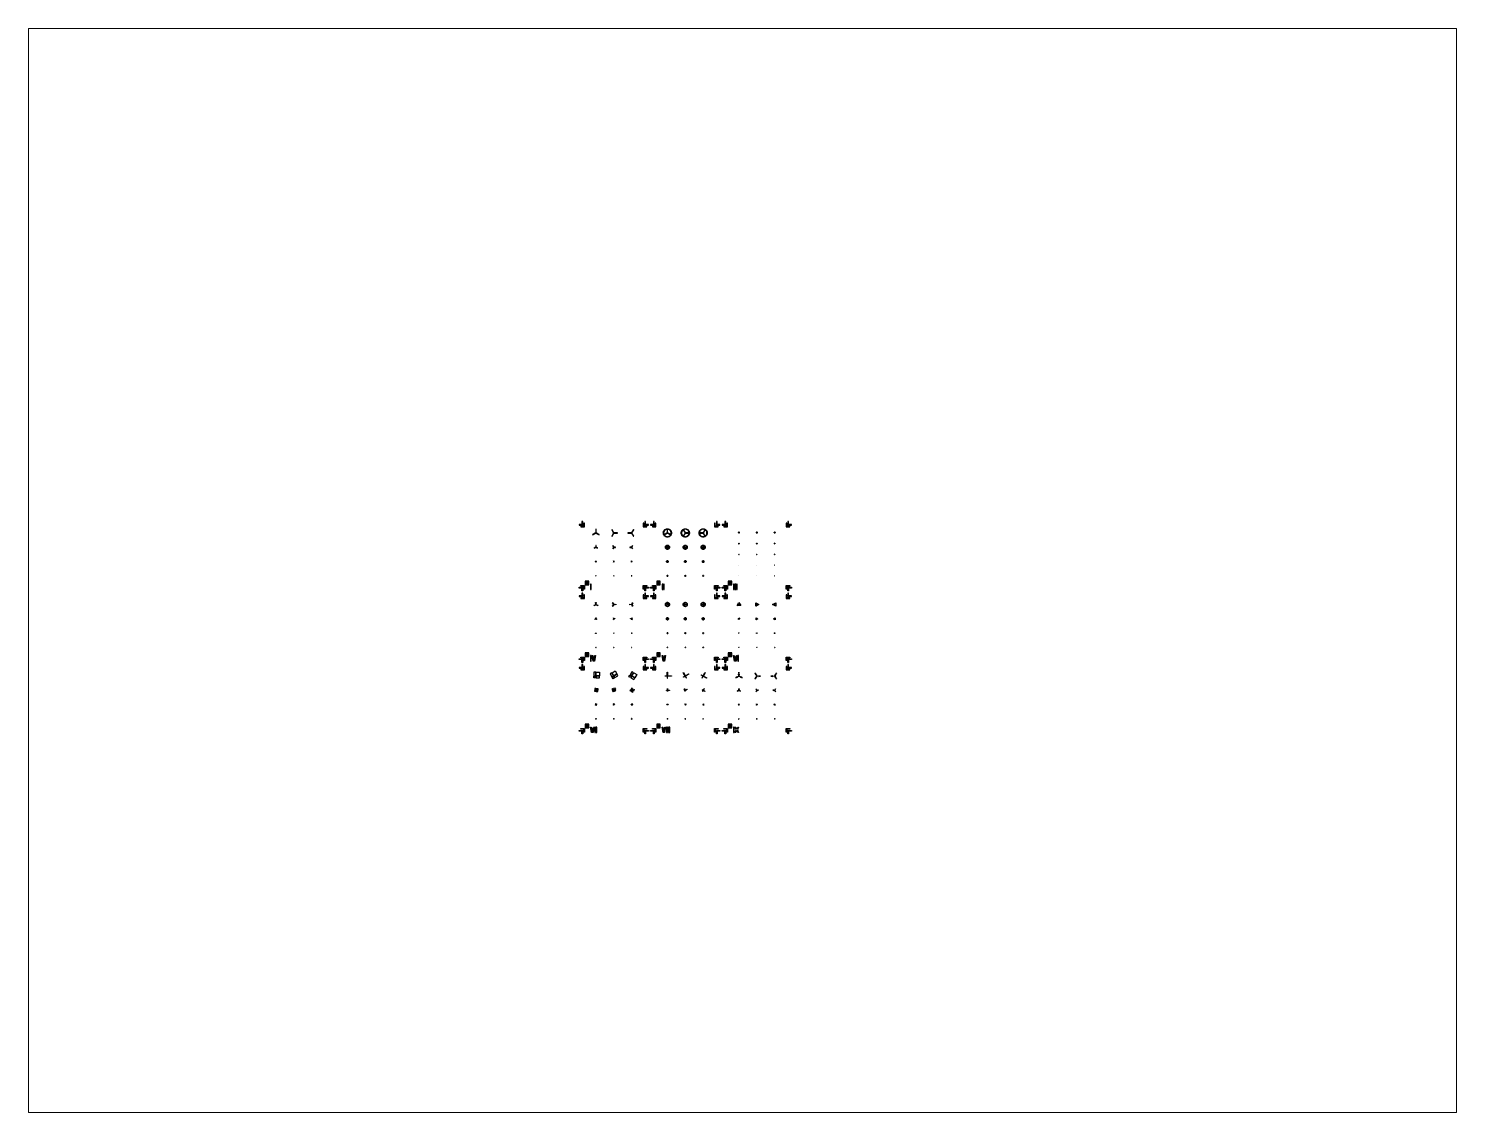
# Paper-space layout 'Layout2' of a CAD drawing. Extents: x 26 to 231, y 20 to 176.
# The model-space entities are those that its viewports show. They can reach past a viewport. Long polylines and large blocks are cut down to what shows.
import ezdxf

# ---------------------------------------------------------------- set-up
doc = ezdxf.new("R2010")
doc.units = 13
doc.layers.add('ALIGN', color=5, linetype='Continuous')
doc.layers.add('MAGNET', color=11, linetype='Continuous')

msp = doc.modelspace()

# ---------------------------------------------------------------- linework, layer by layer
at = {"layer": 'ALIGN'}
for points in [[(-457, 117), (-457, 127), (-459, 127), (-459, 119), (-467, 119), (-467, 117)], [(-452, 112), (-452, 122), (-454, 122), (-454, 114), (-462, 114), (-462, 112)], [(-288, 112), (-278, 112), (-278, 114), (-286, 114), (-286, 122), (-288, 122)], [(-283, 117), (-273, 117), (-273, 119), (-281, 119), (-281, 127), (-283, 127)], [(-257, 117), (-257, 127), (-259, 127), (-259, 119), (-267, 119), (-267, 117)], [(-252, 112), (-252, 122), (-254, 122), (-254, 114), (-262, 114), (-262, 112)], [(-88, 112), (-78, 112), (-78, 114), (-86, 114), (-86, 122), (-88, 122)], [(-83, 117), (-73, 117), (-73, 119), (-81, 119), (-81, 127), (-83, 127)], [(-57, 117), (-57, 127), (-59, 127), (-59, 119), (-67, 119), (-67, 117)], [(-52, 112), (-52, 122), (-54, 122), (-54, 114), (-62, 114), (-62, 112)], [(112, 112), (122, 112), (122, 114), (114, 114), (114, 122), (112, 122)], [(117, 117), (127, 117), (127, 119), (119, 119), (119, 127), (117, 127)], [(-457, -57), (-457, -67), (-459, -67), (-459, -59), (-467, -59), (-467, -57)], [(-457, -83), (-457, -73), (-459, -73), (-459, -81), (-467, -81), (-467, -83)], [(-452, -52), (-452, -62), (-454, -62), (-454, -54), (-462, -54), (-462, -52)], [(-452, -88), (-452, -78), (-454, -78), (-454, -86), (-462, -86), (-462, -88)], [(-450, -50), (-440, -50), (-440, -40), (-450, -40), (-450, -49), (-449, -49), (-449, -41), (-441, -41), (-441, -49), (-450, -49), (-450, -50)], [(-449, -49), (-445, -49), (-445, -45), (-449, -45)], [(-445, -45), (-441, -45), (-441, -41), (-445, -41)], [(-435, -63), (-433, -63), (-433, -48), (-435, -48)], [(-288, -52), (-278, -52), (-278, -54), (-286, -54), (-286, -62), (-288, -62)], [(-288, -88), (-278, -88), (-278, -86), (-286, -86), (-286, -78), (-288, -78)], [(-283, -57), (-273, -57), (-273, -59), (-281, -59), (-281, -67), (-283, -67)], [(-283, -83), (-273, -83), (-273, -81), (-281, -81), (-281, -73), (-283, -73)], [(-257, -57), (-257, -67), (-259, -67), (-259, -59), (-267, -59), (-267, -57)], [(-257, -83), (-257, -73), (-259, -73), (-259, -81), (-267, -81), (-267, -83)], [(-252, -52), (-252, -62), (-254, -62), (-254, -54), (-262, -54), (-262, -52)], [(-252, -88), (-252, -78), (-254, -78), (-254, -86), (-262, -86), (-262, -88)], [(-250, -50), (-240, -50), (-240, -40), (-250, -40), (-250, -49), (-249, -49), (-249, -41), (-241, -41), (-241, -49), (-250, -49), (-250, -50)], [(-249, -49), (-245, -49), (-245, -45), (-249, -45)], [(-245, -45), (-241, -45), (-241, -41), (-245, -41)], [(-235, -63), (-233, -63), (-233, -48), (-235, -48)], [(-231, -63), (-229, -63), (-229, -48), (-231, -48)], [(-88, -52), (-78, -52), (-78, -54), (-86, -54), (-86, -62), (-88, -62)], [(-88, -88), (-78, -88), (-78, -86), (-86, -86), (-86, -78), (-88, -78)], [(-83, -57), (-73, -57), (-73, -59), (-81, -59), (-81, -67), (-83, -67)], [(-83, -83), (-73, -83), (-73, -81), (-81, -81), (-81, -73), (-83, -73)], [(-57, -57), (-57, -67), (-59, -67), (-59, -59), (-67, -59), (-67, -57)], [(-57, -83), (-57, -73), (-59, -73), (-59, -81), (-67, -81), (-67, -83)], [(-52, -52), (-52, -62), (-54, -62), (-54, -54), (-62, -54), (-62, -52)], [(-52, -88), (-52, -78), (-54, -78), (-54, -86), (-62, -86), (-62, -88)], [(-50, -50), (-40, -50), (-40, -40), (-50, -40), (-50, -49), (-49, -49), (-49, -41), (-41, -41), (-41, -49), (-50, -49), (-50, -50)], [(-49, -49), (-45, -49), (-45, -45), (-49, -45)], [(-45, -45), (-41, -45), (-41, -41), (-45, -41)], [(-35, -63), (-33, -63), (-33, -48), (-35, -48)], [(-31, -63), (-29, -63), (-29, -48), (-31, -48)], [(-27, -63), (-25, -63), (-25, -48), (-27, -48)], [(112, -52), (122, -52), (122, -54), (114, -54), (114, -62), (112, -62)], [(112, -88), (122, -88), (122, -86), (114, -86), (114, -78), (112, -78)], [(117, -57), (127, -57), (127, -59), (119, -59), (119, -67), (117, -67)], [(117, -83), (127, -83), (127, -81), (119, -81), (119, -73), (117, -73)], [(-457, -257), (-457, -267), (-459, -267), (-459, -259), (-467, -259), (-467, -257)], [(-457, -283), (-457, -273), (-459, -273), (-459, -281), (-467, -281), (-467, -283)], [(-452, -252), (-452, -262), (-454, -262), (-454, -254), (-462, -254), (-462, -252)], [(-452, -288), (-452, -278), (-454, -278), (-454, -286), (-462, -286), (-462, -288)], [(-450, -250), (-440, -250), (-440, -240), (-450, -240), (-450, -249), (-449, -249), (-449, -241), (-441, -241), (-441, -249), (-450, -249), (-450, -250)], [(-449, -249), (-445, -249), (-445, -245), (-449, -245)], [(-445, -245), (-441, -245), (-441, -241), (-445, -241)], [(-435, -263), (-433, -263), (-433, -248), (-435, -248)], [(-288, -252), (-278, -252), (-278, -254), (-286, -254), (-286, -262), (-288, -262)], [(-288, -288), (-278, -288), (-278, -286), (-286, -286), (-286, -278), (-288, -278)], [(-283, -257), (-273, -257), (-273, -259), (-281, -259), (-281, -267), (-283, -267)], [(-283, -283), (-273, -283), (-273, -281), (-281, -281), (-281, -273), (-283, -273)], [(-257, -257), (-257, -267), (-259, -267), (-259, -259), (-267, -259), (-267, -257)], [(-257, -283), (-257, -273), (-259, -273), (-259, -281), (-267, -281), (-267, -283)], [(-252, -252), (-252, -262), (-254, -262), (-254, -254), (-262, -254), (-262, -252)], [(-252, -288), (-252, -278), (-254, -278), (-254, -286), (-262, -286), (-262, -288)], [(-250, -250), (-240, -250), (-240, -240), (-250, -240), (-250, -249), (-249, -249), (-249, -241), (-241, -241), (-241, -249), (-250, -249), (-250, -250)], [(-249, -249), (-245, -249), (-245, -245), (-249, -245)], [(-245, -245), (-241, -245), (-241, -241), (-245, -241)], [(-88, -252), (-78, -252), (-78, -254), (-86, -254), (-86, -262), (-88, -262)], [(-88, -288), (-78, -288), (-78, -286), (-86, -286), (-86, -278), (-88, -278)], [(-83, -257), (-73, -257), (-73, -259), (-81, -259), (-81, -267), (-83, -267)], [(-83, -283), (-73, -283), (-73, -281), (-81, -281), (-81, -273), (-83, -273)], [(-57, -257), (-57, -267), (-59, -267), (-59, -259), (-67, -259), (-67, -257)], [(-57, -283), (-57, -273), (-59, -273), (-59, -281), (-67, -281), (-67, -283)], [(-52, -252), (-52, -262), (-54, -262), (-54, -254), (-62, -254), (-62, -252)], [(-52, -288), (-52, -278), (-54, -278), (-54, -286), (-62, -286), (-62, -288)], [(-50, -250), (-40, -250), (-40, -240), (-50, -240), (-50, -249), (-49, -249), (-49, -241), (-41, -241), (-41, -249), (-50, -249), (-50, -250)], [(-49, -249), (-45, -249), (-45, -245), (-49, -245)], [(-45, -245), (-41, -245), (-41, -241), (-45, -241)], [(-23, -263), (-21, -263), (-21, -248), (-23, -248)], [(112, -252), (122, -252), (122, -254), (114, -254), (114, -262), (112, -262)], [(112, -288), (122, -288), (122, -286), (114, -286), (114, -278), (112, -278)], [(117, -257), (127, -257), (127, -259), (119, -259), (119, -267), (117, -267)], [(117, -283), (127, -283), (127, -281), (119, -281), (119, -273), (117, -273)], [(-457, -457), (-457, -467), (-459, -467), (-459, -459), (-467, -459), (-467, -457)], [(-452, -452), (-452, -462), (-454, -462), (-454, -454), (-462, -454), (-462, -452)], [(-450, -450), (-440, -450), (-440, -440), (-450, -440), (-450, -449), (-449, -449), (-449, -441), (-441, -441), (-441, -449), (-450, -449), (-450, -450)], [(-449, -449), (-445, -449), (-445, -445), (-449, -445)], [(-445, -445), (-441, -445), (-441, -441), (-445, -441)], [(-423, -463), (-421, -463), (-421, -448), (-423, -448)], [(-419, -463), (-417, -463), (-417, -448), (-419, -448)], [(-288, -452), (-278, -452), (-278, -454), (-286, -454), (-286, -462), (-288, -462)], [(-283, -457), (-273, -457), (-273, -459), (-281, -459), (-281, -467), (-283, -467)], [(-257, -457), (-257, -467), (-259, -467), (-259, -459), (-267, -459), (-267, -457)], [(-252, -452), (-252, -462), (-254, -462), (-254, -454), (-262, -454), (-262, -452)], [(-250, -450), (-240, -450), (-240, -440), (-250, -440), (-250, -449), (-249, -449), (-249, -441), (-241, -441), (-241, -449), (-250, -449), (-250, -450)], [(-249, -449), (-245, -449), (-245, -445), (-249, -445)], [(-245, -445), (-241, -445), (-241, -441), (-245, -441)], [(-223, -463), (-221, -463), (-221, -448), (-223, -448)], [(-219, -463), (-217, -463), (-217, -448), (-219, -448)], [(-215, -463), (-213, -463), (-213, -448), (-215, -448)], [(-88, -452), (-78, -452), (-78, -454), (-86, -454), (-86, -462), (-88, -462)], [(-83, -457), (-73, -457), (-73, -459), (-81, -459), (-81, -467), (-83, -467)], [(-57, -457), (-57, -467), (-59, -467), (-59, -459), (-67, -459), (-67, -457)], [(-52, -452), (-52, -462), (-54, -462), (-54, -454), (-62, -454), (-62, -452)], [(-50, -450), (-40, -450), (-40, -440), (-50, -440), (-50, -449), (-49, -449), (-49, -441), (-41, -441), (-41, -449), (-50, -449), (-50, -450)], [(-49, -449), (-45, -449), (-45, -445), (-49, -445)], [(-45, -445), (-41, -445), (-41, -441), (-45, -441)], [(-35, -463), (-33, -463), (-33, -448), (-35, -448)], [(112, -452), (122, -452), (122, -454), (114, -454), (114, -462), (112, -462)], [(117, -457), (127, -457), (127, -459), (119, -459), (119, -467), (117, -467)]]:
    msp.add_lwpolyline(points, close=True, dxfattribs=at)
for points in [[(-431, -248), (-429, -248), (-426, -261), (-423, -248), (-421, -248), (-424, -263), (-428, -263), (-431, -248)], [(-235, -248), (-233, -248), (-230, -261), (-227, -248), (-225, -248), (-228, -263), (-232, -263), (-235, -248)], [(-35, -248), (-33, -248), (-30, -261), (-27, -248), (-25, -248), (-28, -263), (-32, -263), (-35, -248)], [(-435, -448), (-433, -448), (-430, -461), (-427, -448), (-425, -448), (-428, -463), (-432, -463), (-435, -448)], [(-235, -448), (-233, -448), (-230, -461), (-227, -448), (-225, -448), (-228, -463), (-232, -463), (-235, -448)], [(-31, -448), (-29, -448), (-26, -454), (-23, -448), (-21, -448), (-24, -455.5), (-21, -463), (-23, -463), (-26, -457), (-29, -463), (-31, -463), (-28, -455.5), (-31, -448)]]:
    msp.add_lwpolyline(points, dxfattribs=at)
at = {"layer": 'MAGNET'}
for points in [[(-420.2, 94.3), (-420.7, 95.2), (-429.3, 90.2), (-428.8, 89.3)], [(-420.5, 95.5), (-419.5, 95.5), (-419.5, 105.5), (-420.5, 105.5)], [(-419.3, 95.2), (-419.8, 94.3), (-411.2, 89.3), (-410.7, 90.2)], [(-370.7, 95.2), (-369.8, 95.7), (-374.8, 104.3), (-375.7, 103.8)], [(-369.8, 94.3), (-370.7, 94.8), (-375.7, 86.2), (-374.8, 85.7)], [(-369.5, 95.5), (-369.5, 94.5), (-359.5, 94.5), (-359.5, 95.5)], [(-320.5, 94.5), (-320.5, 95.5), (-330.5, 95.5), (-330.5, 94.5)], [(-320.2, 95.7), (-319.3, 95.2), (-314.3, 103.8), (-315.2, 104.3)], [(-319.3, 94.8), (-320.2, 94.3), (-315.2, 85.7), (-314.3, 86.2)], [(-220.2, 94.3), (-220.7, 95.2), (-229.3, 90.2), (-228.8, 89.3)], [(-220.5, 95.5), (-219.5, 95.5), (-219.5, 105.5), (-220.5, 105.5)], [(-219.3, 95.2), (-219.8, 94.3), (-211.2, 89.3), (-210.7, 90.2)], [(-170.7, 95.2), (-169.8, 95.7), (-174.8, 104.3), (-175.7, 103.8)], [(-169.8, 94.3), (-170.7, 94.8), (-175.7, 86.2), (-174.8, 85.7)], [(-169.5, 95.5), (-169.5, 94.5), (-159.5, 94.5), (-159.5, 95.5)], [(-120.5, 94.5), (-120.5, 95.5), (-130.5, 95.5), (-130.5, 94.5)], [(-120.2, 95.7), (-119.3, 95.2), (-114.3, 103.8), (-115.2, 104.3)], [(-119.3, 94.8), (-120.2, 94.3), (-115.2, 85.7), (-114.3, 86.2)], [(-420.1, 54.7), (-420.3, 55.1), (-424.7, 52.6), (-424.4, 52.2)], [(-420.2, 55.2), (-419.7, 55.2), (-419.7, 60.2), (-420.2, 60.2)], [(-419.7, 55.1), (-419.9, 54.7), (-415.6, 52.2), (-415.3, 52.6)], [(-370.3, 55.1), (-369.9, 55.3), (-372.4, 59.7), (-372.8, 59.4)], [(-369.9, 54.7), (-370.3, 54.9), (-372.8, 50.6), (-372.4, 50.3)], [(-369.8, 55.2), (-369.8, 54.7), (-364.8, 54.7), (-364.8, 55.2)], [(-320.2, 54.7), (-320.2, 55.2), (-325.2, 55.2), (-325.2, 54.7)], [(-320.1, 55.3), (-319.7, 55.1), (-317.2, 59.4), (-317.6, 59.7)], [(-319.7, 54.9), (-320.1, 54.7), (-317.6, 50.3), (-317.2, 50.6)], [(-220.1, 54.7), (-220.3, 55.1), (-224.7, 52.6), (-224.4, 52.2)], [(-220.2, 55.2), (-219.8, 55.2), (-219.8, 60.2), (-220.2, 60.2)], [(-219.7, 55.1), (-219.9, 54.7), (-215.6, 52.2), (-215.3, 52.6)], [(-170.3, 55.1), (-169.9, 55.3), (-172.4, 59.7), (-172.8, 59.4)], [(-169.9, 54.7), (-170.3, 54.9), (-172.8, 50.6), (-172.4, 50.3)], [(-169.8, 55.2), (-169.8, 54.7), (-164.8, 54.7), (-164.8, 55.2)], [(-120.2, 54.7), (-120.2, 55.2), (-125.2, 55.2), (-125.2, 54.7)], [(-120.1, 55.3), (-119.7, 55.1), (-117.2, 59.4), (-117.6, 59.7)], [(-119.7, 54.9), (-120.1, 54.7), (-117.6, 50.3), (-117.2, 50.6)], [(-420, 14.9), (-420.1, 15), (-421.9, 14), (-421.8, 13.9)], [(-420.1, 15.1), (-419.9, 15.1), (-419.9, 17.1), (-420.1, 17.1)], [(-419.9, 15), (-420, 14.9), (-418.2, 13.9), (-418.1, 14)], [(-370.1, 15), (-370, 15.1), (-371, 16.9), (-371.1, 16.8)], [(-370, 14.9), (-370.1, 15), (-371.1, 13.2), (-371, 13.1)], [(-369.9, 15.1), (-369.9, 14.9), (-367.9, 14.9), (-367.9, 15.1)], [(-320.1, 14.9), (-320.1, 15.1), (-322.1, 15.1), (-322.1, 14.9)], [(-320, 15.1), (-319.9, 15), (-318.9, 16.8), (-319, 16.9)], [(-319.9, 15), (-320, 14.9), (-319, 13.1), (-318.9, 13.2)], [(-220, 14.9), (-220.1, 15), (-221.9, 14), (-221.8, 13.9)], [(-220.1, 15.1), (-219.9, 15.1), (-219.9, 17.1), (-220.1, 17.1)], [(-219.9, 15), (-220, 14.9), (-218.2, 13.9), (-218.1, 14)], [(-170.1, 15), (-170, 15.1), (-171, 16.9), (-171.1, 16.8)], [(-170, 14.9), (-170.1, 15), (-171.1, 13.2), (-171, 13.1)], [(-169.9, 15.1), (-169.9, 14.9), (-167.9, 14.9), (-167.9, 15.1)], [(-120.1, 14.9), (-120.1, 15.1), (-122.1, 15.1), (-122.1, 14.9)], [(-120, 15.1), (-119.9, 15), (-118.9, 16.8), (-119, 16.9)], [(-119.9, 15), (-120, 14.9), (-119, 13.1), (-118.9, 13.2)], [(-420, -25.1), (-420.1, -25), (-420.9, -25.5), (-420.9, -25.6)], [(-420, -25), (-419.9, -25), (-419.9, -24), (-420, -24)], [(-419.9, -25), (-420, -25.1), (-419.1, -25.6), (-419.1, -25.5)], [(-370.1, -25), (-370, -24.9), (-370.5, -24.1), (-370.6, -24.1)], [(-370, -25.1), (-370.1, -25), (-370.6, -25.9), (-370.5, -25.9)], [(-369.9, -25), (-369.9, -25.1), (-368.9, -25.1), (-368.9, -25)], [(-320.1, -25.1), (-320.1, -25), (-321.1, -25), (-321.1, -25.1)], [(-320, -24.9), (-319.9, -25), (-319.4, -24.1), (-319.5, -24.1)], [(-319.9, -25), (-320, -25.1), (-319.5, -25.9), (-319.4, -25.9)], [(-220, -25.1), (-220.1, -25), (-220.9, -25.5), (-220.9, -25.6)], [(-220.1, -25), (-219.9, -25), (-219.9, -24), (-220.1, -24)], [(-219.9, -25), (-220, -25.1), (-219.1, -25.6), (-219.1, -25.5)], [(-170.1, -25), (-170, -24.9), (-170.5, -24.1), (-170.6, -24.1)], [(-170, -25.1), (-170.1, -25), (-170.6, -25.9), (-170.5, -25.9)], [(-169.9, -25), (-169.9, -25.1), (-169, -25.1), (-169, -25)], [(-120, -25.1), (-120, -25), (-121.1, -25), (-121.1, -25.1)], [(-120, -24.9), (-119.9, -25), (-119.4, -24.1), (-119.5, -24.1)], [(-119.9, -25), (-120, -25.1), (-119.5, -25.9), (-119.4, -25.9)], [(-425.5, -304.5), (-420.5, -304.5), (-420.5, -294.5), (-425.5, -294.5)], [(-425.5, -305.5), (-420.5, -305.5), (-420.5, -310.5), (-425.5, -310.5)], [(-419.5, -294.5), (-409.5, -294.5), (-409.5, -304.5), (-419.5, -304.5)], [(-419.5, -310.5), (-409.5, -310.5), (-409.5, -305.5), (-419.5, -305.5)], [(-375, -307.3), (-370.7, -304.8), (-375.7, -296.2), (-380, -298.7)], [(-374.8, -295.7), (-366.2, -290.7), (-361.2, -299.3), (-369.8, -304.3)], [(-374.5, -308.2), (-370.2, -305.7), (-367.7, -310), (-372, -312.5)], [(-366.8, -309.5), (-358.2, -304.5), (-360.7, -300.2), (-369.3, -305.2)], [(-325, -302.7), (-320.7, -305.2), (-323.2, -309.5), (-327.5, -307)], [(-324.5, -301.8), (-320.2, -304.3), (-315.2, -295.7), (-319.5, -293.2)], [(-322.3, -310), (-313.7, -315), (-311.2, -310.7), (-319.8, -305.7)], [(-314.3, -296.2), (-305.7, -301.2), (-310.7, -309.8), (-319.3, -304.8)], [(-226, -305.5), (-226, -304.5), (-221, -304.5), (-220.5, -305), (-221, -305.5), (-223, -305.5)], [(-220.5, -294), (-219.5, -294), (-219.5, -304), (-220, -304.5), (-220.5, -304), (-220.5, -302)], [(-220.5, -311), (-219.5, -311), (-219.5, -306), (-220, -305.5), (-220.5, -306), (-220.5, -308)], [(-209, -304.5), (-209, -305.5), (-219, -305.5), (-219.5, -305), (-219, -304.5)], [(-175.9, -295.7), (-175.1, -295.2), (-170.1, -303.9), (-170.2, -304.6), (-170.9, -304.4), (-171.9, -302.7)], [(-174.9, -308.4), (-175.4, -307.6), (-171.1, -305.1), (-170.4, -305.3), (-170.6, -305.9), (-172.3, -306.9)], [(-167.4, -310.4), (-166.6, -309.9), (-169.1, -305.6), (-169.8, -305.4), (-169.9, -306.1), (-168.9, -307.8)], [(-160.7, -299.1), (-160.2, -299.9), (-168.9, -304.9), (-169.6, -304.8), (-169.4, -304.1)], [(-125.4, -302.4), (-124.9, -301.6), (-120.6, -304.1), (-120.4, -304.8), (-121.1, -304.9), (-122.8, -303.9)], [(-123.4, -309.9), (-122.6, -310.4), (-120.1, -306.1), (-120.2, -305.4), (-120.9, -305.6), (-121.9, -307.3)], [(-114.9, -295.2), (-114.1, -295.7), (-119.1, -304.4), (-119.8, -304.6), (-119.9, -303.9), (-118.9, -302.2)], [(-110.2, -310.1), (-110.7, -310.9), (-119.4, -305.9), (-119.6, -305.3), (-118.9, -305.1)], [(-422.8, -344.8), (-420.2, -344.8), (-420.2, -339.8), (-422.8, -339.8)], [(-422.8, -345.2), (-420.2, -345.2), (-420.2, -347.8), (-422.8, -347.8)], [(-419.7, -339.8), (-414.7, -339.8), (-414.7, -344.8), (-419.7, -344.8)], [(-419.7, -347.8), (-414.7, -347.8), (-414.7, -345.2), (-419.7, -345.2)], [(-372.5, -346.2), (-370.3, -344.9), (-372.8, -340.6), (-375, -341.8)], [(-372.4, -340.3), (-368.1, -337.8), (-365.6, -342.2), (-369.9, -344.7)], [(-372.3, -346.6), (-370.1, -345.3), (-368.8, -347.5), (-371, -348.8)], [(-368.4, -347.3), (-364.1, -344.8), (-365.3, -342.6), (-369.7, -345.1)], [(-322.5, -343.8), (-320.3, -345.1), (-321.6, -347.3), (-323.8, -346)], [(-322.3, -343.4), (-320.1, -344.7), (-317.6, -340.3), (-319.8, -339.1)], [(-321.2, -347.5), (-316.8, -350), (-315.6, -347.8), (-319.9, -345.3)], [(-317.2, -340.6), (-312.8, -343.1), (-315.3, -347.4), (-319.7, -344.9)], [(-223, -345.2), (-223, -344.8), (-220.5, -344.8), (-220.2, -345), (-220.5, -345.2), (-221.5, -345.2)], [(-220.2, -339.5), (-219.8, -339.5), (-219.8, -344.5), (-220, -344.8), (-220.2, -344.5), (-220.2, -343.5)], [(-220.2, -348), (-219.8, -348), (-219.8, -345.5), (-220, -345.2), (-220.2, -345.5), (-220.2, -346.5)], [(-214.5, -344.8), (-214.5, -345.2), (-219.5, -345.2), (-219.8, -345), (-219.5, -344.8)], [(-173, -340.4), (-172.5, -340.1), (-170, -344.4), (-170.1, -344.8), (-170.5, -344.7), (-171, -343.8)], [(-172.5, -346.7), (-172.7, -346.3), (-170.6, -345), (-170.2, -345.1), (-170.3, -345.5), (-171.2, -346)], [(-168.7, -347.7), (-168.3, -347.5), (-169.5, -345.3), (-169.9, -345.2), (-170, -345.6), (-169.5, -346.4)], [(-165.4, -342), (-165.1, -342.5), (-169.4, -345), (-169.8, -344.9), (-169.7, -344.5)], [(-122.7, -343.7), (-122.5, -343.3), (-120.3, -344.5), (-120.2, -344.9), (-120.6, -345), (-121.4, -344.5)], [(-121.7, -347.5), (-121.3, -347.7), (-120, -345.6), (-120.1, -345.2), (-120.5, -345.3), (-121, -346.2)], [(-117.5, -340.1), (-117, -340.4), (-119.5, -344.7), (-119.9, -344.8), (-120, -344.4), (-119.5, -343.6)], [(-115.1, -347.5), (-115.4, -348), (-119.7, -345.5), (-119.8, -345.1), (-119.4, -345)], [(-421.1, -384.9), (-420.1, -384.9), (-420.1, -382.9), (-421.1, -382.9)], [(-421.1, -385.1), (-420.1, -385.1), (-420.1, -386.1), (-421.1, -386.1)], [(-419.9, -382.9), (-417.9, -382.9), (-417.9, -384.9), (-419.9, -384.9)], [(-419.9, -386.1), (-417.9, -386.1), (-417.9, -385.1), (-419.9, -385.1)], [(-371, -385.5), (-370.1, -385), (-371.1, -383.2), (-372, -383.7)], [(-371, -383.1), (-369.2, -382.1), (-368.2, -383.9), (-370, -384.9)], [(-370.9, -385.6), (-370, -385.1), (-369.5, -386), (-370.4, -386.5)], [(-369.4, -385.9), (-367.6, -384.9), (-368.1, -384), (-369.9, -385)], [(-321, -384.5), (-320.1, -385), (-320.6, -385.9), (-321.5, -385.4)], [(-320.9, -384.4), (-320, -384.9), (-319, -383.1), (-319.9, -382.6)], [(-320.5, -386), (-318.7, -387), (-318.2, -386.1), (-320, -385.1)], [(-318.9, -383.2), (-317.1, -384.2), (-318.1, -386), (-319.9, -385)], [(-221.2, -385.1), (-221.2, -384.9), (-220.2, -384.9), (-220.1, -385), (-220.2, -385.1), (-220.6, -385.1)], [(-220.1, -382.8), (-219.9, -382.8), (-219.9, -384.8), (-220, -384.9), (-220.1, -384.8), (-220.1, -384.4)], [(-220.1, -386.2), (-219.9, -386.2), (-219.9, -385.2), (-220, -385.1), (-220.1, -385.2), (-220.1, -385.6)], [(-217.8, -384.9), (-217.8, -385.1), (-219.8, -385.1), (-219.9, -385), (-219.8, -384.9)], [(-171.2, -383.1), (-171, -383), (-170, -384.8), (-170.1, -384.9), (-170.2, -384.9), (-170.4, -384.5)], [(-171, -385.7), (-171.1, -385.5), (-170.2, -385), (-170.1, -385.1), (-170.1, -385.2), (-170.5, -385.4)], [(-169.5, -386.1), (-169.3, -386), (-169.8, -385.1), (-169.9, -385.1), (-170, -385.2), (-169.8, -385.6)], [(-168.1, -383.8), (-168, -384), (-169.8, -385), (-169.9, -384.9), (-169.9, -384.8)], [(-121.1, -384.5), (-121, -384.3), (-120.1, -384.8), (-120.1, -384.9), (-120.2, -385), (-120.6, -384.8)], [(-120.7, -386), (-120.5, -386.1), (-120, -385.2), (-120, -385.1), (-120.2, -385.1), (-120.4, -385.5)], [(-119, -383), (-118.8, -383.1), (-119.8, -384.9), (-120, -384.9), (-120, -384.8), (-119.8, -384.4)], [(-118, -386), (-118.1, -386.2), (-119.9, -385.2), (-119.9, -385.1), (-119.8, -385)], [(-420.5, -424.9), (-420, -424.9), (-420, -423.9), (-420.5, -423.9)], [(-420.5, -425.1), (-420, -425.1), (-420, -425.6), (-420.5, -425.6)], [(-419.9, -423.9), (-418.9, -423.9), (-418.9, -424.9), (-419.9, -424.9)], [(-419.9, -425.6), (-418.9, -425.6), (-418.9, -425.1), (-419.9, -425.1)], [(-370.5, -425.2), (-370.1, -425), (-370.6, -424.1), (-371, -424.4)], [(-370.5, -424.1), (-369.6, -423.6), (-369.1, -424.4), (-370, -424.9)], [(-370.5, -425.3), (-370, -425.1), (-369.8, -425.5), (-370.2, -425.8)], [(-369.7, -425.5), (-368.8, -425), (-369.1, -424.5), (-369.9, -425)], [(-320.5, -424.8), (-320.1, -425), (-320.3, -425.5), (-320.8, -425.2)], [(-320.5, -424.7), (-320, -424.9), (-319.5, -424.1), (-320, -423.8)], [(-320.2, -425.5), (-319.4, -426), (-319.1, -425.6), (-320, -425.1)], [(-319.4, -424.1), (-318.6, -424.6), (-319.1, -425.5), (-319.9, -425)], [(-220.6, -425.1), (-220.6, -424.9), (-220.1, -424.9), (-220.1, -425), (-220.1, -425.1), (-220.3, -425.1)], [(-220.1, -423.9), (-219.9, -423.9), (-219.9, -424.9), (-220, -424.9), (-220.1, -424.9), (-220.1, -424.7)], [(-220.1, -425.6), (-219.9, -425.6), (-219.9, -425.1), (-220, -425.1), (-220.1, -425.1), (-220.1, -425.3)], [(-218.9, -424.9), (-218.9, -425.1), (-219.9, -425.1), (-219.9, -425), (-219.9, -424.9)], [(-170.6, -424.1), (-170.5, -424), (-170, -424.9), (-170, -425), (-170.1, -424.9), (-170.2, -424.8)], [(-170.5, -425.3), (-170.5, -425.3), (-170.1, -425), (-170, -425), (-170.1, -425.1), (-170.2, -425.2)], [(-169.1, -424.4), (-169, -424.5), (-169.9, -425), (-170, -425), (-169.9, -424.9)], [(-169.7, -425.5), (-169.7, -425.5), (-169.9, -425.1), (-170, -425), (-170, -425.1), (-169.9, -425.3)], [(-120.5, -424.7), (-120.5, -424.7), (-120.1, -424.9), (-120, -425), (-120.1, -425), (-120.3, -424.9)], [(-120.3, -425.5), (-120.3, -425.5), (-120, -425.1), (-120, -425), (-120.1, -425.1), (-120.2, -425.2)], [(-119.5, -424), (-119.4, -424.1), (-119.9, -424.9), (-120, -425), (-120, -424.9), (-119.9, -424.7)], [(-119, -425.5), (-119.1, -425.6), (-119.9, -425.1), (-120, -425), (-119.9, -425)]]:
    msp.add_lwpolyline(points, close=True, dxfattribs=at)
for points in [[(-230.5, 95), (-231.5, 95), (-231.4, 96.2), (-231.3, 97.4), (-230.9, 98.5), (-230.5, 99.7), (-230, 100.7), (-229.3, 101.7), (-228.6, 102.7), (-227.7, 103.5), (-226.8, 104.3), (-225.8, 104.9), (-224.7, 105.5), (-223.6, 105.9), (-222.4, 106.2), (-221.3, 106.4), (-220, 106.5), (-220, 105.5), (-221.2, 105.4), (-222.4, 105.2), (-223.5, 104.9), (-224.6, 104.4), (-225.7, 103.8), (-226.6, 103.1), (-227.5, 102.3), (-228.3, 101.4), (-229, 100.4), (-229.5, 99.4), (-230, 98.2), (-230.3, 97.1), (-230.5, 95.9), (-230.5, 95)], [(-220, 84.5), (-220, 83.5), (-221.2, 83.6), (-222.4, 83.7), (-223.5, 84.1), (-224.7, 84.5), (-225.7, 85), (-226.7, 85.7), (-227.7, 86.4), (-228.5, 87.3), (-229.3, 88.2), (-229.9, 89.2), (-230.5, 90.3), (-230.9, 91.4), (-231.2, 92.6), (-231.4, 93.7), (-231.5, 95), (-230.5, 95), (-230.4, 93.8), (-230.2, 92.6), (-229.9, 91.5), (-229.4, 90.4), (-228.8, 89.3), (-228.1, 88.4), (-227.3, 87.5), (-226.4, 86.7), (-225.4, 86), (-224.4, 85.5), (-223.2, 85), (-222.1, 84.7), (-220.9, 84.5), (-220, 84.5)], [(-220, 105.5), (-220, 106.5), (-218.8, 106.4), (-217.6, 106.3), (-216.5, 105.9), (-215.3, 105.5), (-214.3, 105), (-213.3, 104.3), (-212.3, 103.6), (-211.5, 102.7), (-210.7, 101.8), (-210.1, 100.8), (-209.5, 99.7), (-209.1, 98.6), (-208.8, 97.4), (-208.6, 96.3), (-208.5, 95), (-209.5, 95), (-209.6, 96.2), (-209.8, 97.4), (-210.1, 98.5), (-210.6, 99.6), (-211.2, 100.7), (-211.9, 101.6), (-212.7, 102.5), (-213.6, 103.3), (-214.6, 104), (-215.6, 104.5), (-216.8, 105), (-217.9, 105.3), (-219.1, 105.5), (-220, 105.5)], [(-209.5, 95), (-208.5, 95), (-208.6, 93.8), (-208.7, 92.6), (-209.1, 91.5), (-209.5, 90.3), (-210, 89.3), (-210.7, 88.3), (-211.4, 87.3), (-212.3, 86.5), (-213.2, 85.7), (-214.2, 85.1), (-215.3, 84.5), (-216.4, 84.1), (-217.6, 83.8), (-218.7, 83.6), (-220, 83.5), (-220, 84.5), (-218.8, 84.6), (-217.6, 84.8), (-216.5, 85.1), (-215.4, 85.6), (-214.3, 86.2), (-213.4, 86.9), (-212.5, 87.7), (-211.7, 88.6), (-211, 89.6), (-210.5, 90.6), (-210, 91.8), (-209.7, 92.9), (-209.5, 94.1), (-209.5, 95)], [(-180.5, 95), (-181.5, 95), (-181.4, 96.2), (-181.3, 97.4), (-180.9, 98.5), (-180.5, 99.7), (-180, 100.7), (-179.3, 101.7), (-178.6, 102.7), (-177.7, 103.5), (-176.8, 104.3), (-175.8, 104.9), (-174.7, 105.5), (-173.6, 105.9), (-172.4, 106.2), (-171.3, 106.4), (-170, 106.5), (-170, 105.5), (-171.2, 105.4), (-172.4, 105.2), (-173.5, 104.9), (-174.6, 104.4), (-175.7, 103.8), (-176.6, 103.1), (-177.5, 102.3), (-178.3, 101.4), (-179, 100.4), (-179.5, 99.4), (-180, 98.2), (-180.3, 97.1), (-180.5, 95.9), (-180.5, 95)], [(-170, 84.5), (-170, 83.5), (-171.2, 83.6), (-172.4, 83.7), (-173.5, 84.1), (-174.7, 84.5), (-175.7, 85), (-176.7, 85.7), (-177.7, 86.4), (-178.5, 87.3), (-179.3, 88.2), (-179.9, 89.2), (-180.5, 90.3), (-180.9, 91.4), (-181.2, 92.6), (-181.4, 93.7), (-181.5, 95), (-180.5, 95), (-180.4, 93.8), (-180.2, 92.6), (-179.9, 91.5), (-179.4, 90.4), (-178.8, 89.3), (-178.1, 88.4), (-177.3, 87.5), (-176.4, 86.7), (-175.4, 86), (-174.4, 85.5), (-173.2, 85), (-172.1, 84.7), (-170.9, 84.5), (-170, 84.5)], [(-170, 105.5), (-170, 106.5), (-168.8, 106.4), (-167.6, 106.3), (-166.5, 105.9), (-165.3, 105.5), (-164.3, 105), (-163.3, 104.3), (-162.3, 103.6), (-161.5, 102.7), (-160.7, 101.8), (-160.1, 100.8), (-159.5, 99.7), (-159.1, 98.6), (-158.8, 97.4), (-158.6, 96.3), (-158.5, 95), (-159.5, 95), (-159.6, 96.2), (-159.8, 97.4), (-160.1, 98.5), (-160.6, 99.6), (-161.2, 100.7), (-161.9, 101.6), (-162.7, 102.5), (-163.6, 103.3), (-164.6, 104), (-165.6, 104.5), (-166.8, 105), (-167.9, 105.3), (-169.1, 105.5), (-170, 105.5)], [(-159.5, 95), (-158.5, 95), (-158.6, 93.8), (-158.7, 92.6), (-159.1, 91.5), (-159.5, 90.3), (-160, 89.3), (-160.7, 88.3), (-161.4, 87.3), (-162.3, 86.5), (-163.2, 85.7), (-164.2, 85.1), (-165.3, 84.5), (-166.4, 84.1), (-167.6, 83.8), (-168.7, 83.6), (-170, 83.5), (-170, 84.5), (-168.8, 84.6), (-167.6, 84.8), (-166.5, 85.1), (-165.4, 85.6), (-164.3, 86.2), (-163.4, 86.9), (-162.5, 87.7), (-161.7, 88.6), (-161, 89.6), (-160.5, 90.6), (-160, 91.8), (-159.7, 92.9), (-159.5, 94.1), (-159.5, 95)], [(-130.5, 95), (-131.5, 95), (-131.4, 96.2), (-131.3, 97.4), (-130.9, 98.5), (-130.5, 99.7), (-130, 100.7), (-129.3, 101.7), (-128.6, 102.7), (-127.7, 103.5), (-126.8, 104.3), (-125.8, 104.9), (-124.7, 105.5), (-123.6, 105.9), (-122.4, 106.2), (-121.3, 106.4), (-120, 106.5), (-120, 105.5), (-121.2, 105.4), (-122.4, 105.2), (-123.5, 104.9), (-124.6, 104.4), (-125.7, 103.8), (-126.6, 103.1), (-127.5, 102.3), (-128.3, 101.4), (-129, 100.4), (-129.5, 99.4), (-130, 98.2), (-130.3, 97.1), (-130.5, 95.9), (-130.5, 95)], [(-120, 84.5), (-120, 83.5), (-121.2, 83.6), (-122.4, 83.7), (-123.5, 84.1), (-124.7, 84.5), (-125.7, 85), (-126.7, 85.7), (-127.7, 86.4), (-128.5, 87.3), (-129.3, 88.2), (-129.9, 89.2), (-130.5, 90.3), (-130.9, 91.4), (-131.2, 92.6), (-131.4, 93.7), (-131.5, 95), (-130.5, 95), (-130.4, 93.8), (-130.2, 92.6), (-129.9, 91.5), (-129.4, 90.4), (-128.8, 89.3), (-128.1, 88.4), (-127.3, 87.5), (-126.4, 86.7), (-125.4, 86), (-124.4, 85.5), (-123.2, 85), (-122.1, 84.7), (-120.9, 84.5), (-120, 84.5)], [(-120, 105.5), (-120, 106.5), (-118.8, 106.4), (-117.6, 106.3), (-116.5, 105.9), (-115.3, 105.5), (-114.3, 105), (-113.3, 104.3), (-112.3, 103.6), (-111.5, 102.7), (-110.7, 101.8), (-110.1, 100.8), (-109.5, 99.7), (-109.1, 98.6), (-108.8, 97.4), (-108.6, 96.3), (-108.5, 95), (-109.5, 95), (-109.6, 96.2), (-109.8, 97.4), (-110.1, 98.5), (-110.6, 99.6), (-111.2, 100.7), (-111.9, 101.6), (-112.7, 102.5), (-113.6, 103.3), (-114.6, 104), (-115.6, 104.5), (-116.8, 105), (-117.9, 105.3), (-119.1, 105.5), (-120, 105.5)], [(-109.5, 95), (-108.5, 95), (-108.6, 93.8), (-108.7, 92.6), (-109.1, 91.5), (-109.5, 90.3), (-110, 89.3), (-110.7, 88.3), (-111.4, 87.3), (-112.3, 86.5), (-113.2, 85.7), (-114.2, 85.1), (-115.3, 84.5), (-116.4, 84.1), (-117.6, 83.8), (-118.7, 83.6), (-120, 83.5), (-120, 84.5), (-118.8, 84.6), (-117.6, 84.8), (-116.5, 85.1), (-115.4, 85.6), (-114.3, 86.2), (-113.4, 86.9), (-112.5, 87.7), (-111.7, 88.6), (-111, 89.6), (-110.5, 90.6), (-110, 91.8), (-109.7, 92.9), (-109.5, 94.1), (-109.5, 95)], [(-21.6, 94.9), (-21.5, 95), (-21.5, 94.9), (-21.6, 94.9)], [(-21.5, 95.1), (-21.4, 95.2), (-21.4, 95.1), (-21.5, 95.1)], [(-21.5, 95), (-21.5, 95.1), (-21.4, 95), (-21.5, 95)], [(-21.5, 94.9), (-21.4, 95), (-21.4, 94.9), (-21.5, 94.9)], [(-21.4, 95.3), (-21.3, 95.4), (-21.3, 95.3), (-21.4, 95.3)], [(-21.4, 95.2), (-21.4, 95.3), (-21.3, 95.2), (-21.4, 95.2)], [(-21.4, 95.1), (-21.3, 95.2), (-21.3, 95.1), (-21.4, 95.1)], [(-21.4, 94.9), (-21.3, 95), (-21.3, 94.9), (-21.4, 94.9)], [(-21.3, 95.4), (-21.3, 95.5), (-21.2, 95.4), (-21.3, 95.4)], [(-21.3, 95.5), (-21.2, 95.5), (-21.2, 95.5), (-21.3, 95.5)], [(-21.3, 95.3), (-21.2, 95.4), (-21.2, 95.3), (-21.3, 95.3)], [(-21.3, 95), (-21.3, 95.1), (-21.2, 95), (-21.3, 95)], [(-21.3, 94.9), (-21.2, 95), (-21.2, 94.9), (-21.3, 94.9)], [(-21.2, 95.6), (-21.1, 95.7), (-21.1, 95.6), (-21.2, 95.6)], [(-21.2, 95.5), (-21.2, 95.6), (-21.1, 95.5), (-21.2, 95.5)], [(-21.2, 95.5), (-21.1, 95.5), (-21.1, 95.5), (-21.2, 95.5)], [(-21.2, 95.3), (-21.1, 95.4), (-21.1, 95.3), (-21.2, 95.3)], [(-21.2, 94.9), (-21.1, 95), (-21.1, 94.9), (-21.2, 94.9)], [(-21.1, 95.8), (-21, 95.9), (-21, 95.8), (-21.1, 95.8)], [(-21.1, 95.7), (-21.1, 95.8), (-21, 95.7), (-21.1, 95.7)], [(-21.1, 95.6), (-21, 95.7), (-21, 95.6), (-21.1, 95.6)], [(-21.1, 95.4), (-21.1, 95.5), (-21, 95.4), (-21.1, 95.4)], [(-21.1, 95.3), (-21, 95.4), (-21, 95.3), (-21.1, 95.3)], [(-21.1, 95.1), (-21, 95.2), (-21, 95.1), (-21.1, 95.1)], [(-21.1, 95), (-21.1, 95.1), (-21, 95), (-21.1, 95)], [(-21.1, 94.9), (-21, 95), (-21, 94.9), (-21.1, 94.9)], [(-21, 96), (-20.9, 96.1), (-20.9, 96), (-21, 96)], [(-21, 95.9), (-21, 96), (-20.9, 95.9), (-21, 95.9)], [(-21, 95.8), (-20.9, 95.9), (-20.9, 95.8), (-21, 95.8)], [(-21, 95.6), (-20.9, 95.7), (-20.9, 95.6), (-21, 95.6)], [(-21, 95.2), (-21, 95.3), (-20.9, 95.2), (-21, 95.2)], [(-21, 95.1), (-20.9, 95.2), (-20.9, 95.1), (-21, 95.1)], [(-21, 94.9), (-20.9, 95), (-20.9, 94.9), (-21, 94.9)], [(-20.9, 96.1), (-20.8, 96.2), (-20.8, 96.1), (-20.9, 96.1)], [(-20.9, 96.1), (-20.9, 96.1), (-20.8, 96.1), (-20.9, 96.1)], [(-20.9, 96), (-20.8, 96.1), (-20.8, 96), (-20.9, 96)], [(-20.9, 95.7), (-20.9, 95.8), (-20.8, 95.7), (-20.9, 95.7)], [(-20.9, 95.6), (-20.8, 95.7), (-20.8, 95.6), (-20.9, 95.6)], [(-20.9, 95), (-20.9, 95.1), (-20.8, 95), (-20.9, 95)], [(-20.9, 94.9), (-20.8, 95), (-20.8, 94.9), (-20.9, 94.9)], [(-20.8, 96.3), (-20.7, 96.4), (-20.7, 96.3), (-20.8, 96.3)], [(-20.8, 96.2), (-20.8, 96.3), (-20.7, 96.2), (-20.8, 96.2)], [(-20.8, 96.1), (-20.7, 96.2), (-20.7, 96.1), (-20.8, 96.1)], [(-20.8, 96), (-20.7, 96.1), (-20.7, 96), (-20.8, 96)], [(-20.8, 95.6), (-20.7, 95.7), (-20.7, 95.6), (-20.8, 95.6)], [(-20.8, 94.9), (-20.7, 95), (-20.7, 94.9), (-20.8, 94.9)], [(-20.7, 96.5), (-20.6, 96.6), (-20.6, 96.5), (-20.7, 96.5)], [(-20.7, 96.4), (-20.7, 96.5), (-20.6, 96.4), (-20.7, 96.4)], [(-20.7, 96.3), (-20.6, 96.4), (-20.6, 96.3), (-20.7, 96.3)], [(-20.7, 96.1), (-20.7, 96.1), (-20.6, 96.1), (-20.7, 96.1)], [(-20.7, 96), (-20.6, 96.1), (-20.6, 96), (-20.7, 96)], [(-20.7, 95.8), (-20.6, 95.9), (-20.6, 95.8), (-20.7, 95.8)], [(-20.7, 95.7), (-20.7, 95.8), (-20.6, 95.7), (-20.7, 95.7)], [(-20.7, 95.6), (-20.6, 95.7), (-20.6, 95.6), (-20.7, 95.6)], [(-20.7, 95.1), (-20.6, 95.2), (-20.6, 95.1), (-20.7, 95.1)], [(-20.7, 95), (-20.7, 95.1), (-20.6, 95), (-20.7, 95)], [(-20.7, 94.9), (-20.6, 95), (-20.6, 94.9), (-20.7, 94.9)], [(-20.6, 96.7), (-20.5, 96.8), (-20.5, 96.7), (-20.6, 96.7)], [(-20.6, 96.6), (-20.6, 96.7), (-20.5, 96.6), (-20.6, 96.6)], [(-20.6, 96.5), (-20.5, 96.6), (-20.5, 96.5), (-20.6, 96.5)], [(-20.6, 96.3), (-20.5, 96.4), (-20.5, 96.3), (-20.6, 96.3)], [(-20.6, 95.9), (-20.6, 96), (-20.5, 95.9), (-20.6, 95.9)], [(-20.6, 95.8), (-20.5, 95.9), (-20.5, 95.8), (-20.6, 95.8)], [(-20.6, 95.6), (-20.5, 95.7), (-20.5, 95.6), (-20.6, 95.6)], [(-20.6, 95.3), (-20.5, 95.4), (-20.5, 95.3), (-20.6, 95.3)], [(-20.6, 95.2), (-20.6, 95.3), (-20.5, 95.2), (-20.6, 95.2)], [(-20.6, 95.1), (-20.5, 95.2), (-20.5, 95.1), (-20.6, 95.1)], [(-20.6, 94.9), (-20.5, 95), (-20.5, 94.9), (-20.6, 94.9)], [(-20.5, 96.8), (-20.4, 96.9), (-20.4, 96.8), (-20.5, 96.8)], [(-20.5, 96.8), (-20.5, 96.8), (-20.4, 96.8), (-20.5, 96.8)], [(-20.5, 96.7), (-20.4, 96.8), (-20.4, 96.7), (-20.5, 96.7)], [(-20.5, 96.4), (-20.5, 96.5), (-20.4, 96.4), (-20.5, 96.4)], [(-20.5, 96.3), (-20.4, 96.4), (-20.4, 96.3), (-20.5, 96.3)], [(-20.5, 95.7), (-20.5, 95.8), (-20.4, 95.7), (-20.5, 95.7)], [(-20.5, 95.6), (-20.4, 95.7), (-20.4, 95.6), (-20.5, 95.6)], [(-20.5, 95.4), (-20.5, 95.5), (-20.4, 95.4), (-20.5, 95.4)], [(-20.5, 95.5), (-20.4, 95.5), (-20.4, 95.5), (-20.5, 95.5)], [(-20.5, 95.3), (-20.4, 95.4), (-20.4, 95.3), (-20.5, 95.3)], [(-20.5, 95), (-20.5, 95.1), (-20.4, 95), (-20.5, 95)], [(-20.5, 94.9), (-20.4, 95), (-20.4, 94.9), (-20.5, 94.9)], [(-20.4, 97), (-20.3, 97.1), (-20.3, 97), (-20.4, 97)], [(-20.4, 96.9), (-20.4, 97), (-20.3, 96.9), (-20.4, 96.9)], [(-20.4, 96.8), (-20.3, 96.9), (-20.3, 96.8), (-20.4, 96.8)], [(-20.4, 96.7), (-20.3, 96.8), (-20.3, 96.7), (-20.4, 96.7)], [(-20.4, 96.3), (-20.3, 96.4), (-20.3, 96.3), (-20.4, 96.3)], [(-20.4, 95.5), (-20.4, 95.6), (-20.3, 95.5), (-20.4, 95.5)], [(-20.4, 95.5), (-20.3, 95.5), (-20.3, 95.5), (-20.4, 95.5)], [(-20.4, 95.3), (-20.3, 95.4), (-20.3, 95.3), (-20.4, 95.3)], [(-20.4, 94.9), (-20.3, 95), (-20.3, 94.9), (-20.4, 94.9)], [(-20.3, 97.2), (-20.2, 97.3), (-20.2, 97.2), (-20.3, 97.2)], [(-20.3, 97.1), (-20.3, 97.2), (-20.2, 97.1), (-20.3, 97.1)], [(-20.3, 97), (-20.2, 97.1), (-20.2, 97), (-20.3, 97)], [(-20.3, 96.8), (-20.3, 96.8), (-20.2, 96.8), (-20.3, 96.8)], [(-20.3, 96.7), (-20.2, 96.8), (-20.2, 96.7), (-20.3, 96.7)], [(-20.3, 96.5), (-20.2, 96.6), (-20.2, 96.5), (-20.3, 96.5)], [(-20.3, 96.4), (-20.3, 96.5), (-20.2, 96.4), (-20.3, 96.4)], [(-20.3, 96.3), (-20.2, 96.4), (-20.2, 96.3), (-20.3, 96.3)], [(-20.3, 95.4), (-20.3, 95.5), (-20.2, 95.4), (-20.3, 95.4)], [(-20.3, 95.3), (-20.2, 95.4), (-20.2, 95.3), (-20.3, 95.3)], [(-20.3, 95.1), (-20.2, 95.2), (-20.2, 95.1), (-20.3, 95.1)], [(-20.3, 95), (-20.3, 95.1), (-20.2, 95), (-20.3, 95)], [(-20.3, 94.9), (-20.2, 95), (-20.2, 94.9), (-20.3, 94.9)], [(-20.2, 97.3), (-20.2, 97.4), (-20.2, 97.3), (-20.2, 97.3)], [(-20.2, 97.4), (-20.2, 97.4), (-20.1, 97.4), (-20.2, 97.4)], [(-20.2, 97.2), (-20.2, 97.3), (-20.1, 97.2), (-20.2, 97.2)], [(-20.2, 97), (-20.2, 97.1), (-20.1, 97), (-20.2, 97)], [(-20.2, 96.6), (-20.2, 96.7), (-20.2, 96.6), (-20.2, 96.6)], [(-20.2, 96.5), (-20.2, 96.6), (-20.1, 96.5), (-20.2, 96.5)], [(-20.2, 96.3), (-20.2, 96.4), (-20.1, 96.3), (-20.2, 96.3)], [(-20.2, 95.2), (-20.2, 95.3), (-20.2, 95.2), (-20.2, 95.2)], [(-20.2, 95.1), (-20.2, 95.2), (-20.1, 95.1), (-20.2, 95.1)], [(-20.2, 94.9), (-20.2, 95), (-20.1, 94.9), (-20.2, 94.9)], [(-20.1, 97.5), (-20, 97.6), (-20, 97.5), (-20.1, 97.5)], [(-20.2, 97.4), (-20.1, 97.5), (-20, 97.4), (-20.2, 97.4)], [(-20.1, 97.4), (-20, 97.4), (-20, 97.4), (-20.1, 97.4)], [(-20.2, 97.1), (-20.1, 97.2), (-20, 97.1), (-20.2, 97.1)], [(-20.1, 97), (-20, 97.1), (-20, 97), (-20.1, 97)], [(-20.2, 96.4), (-20.1, 96.5), (-20, 96.4), (-20.2, 96.4)], [(-20.1, 96.3), (-20, 96.4), (-20, 96.3), (-20.1, 96.3)], [(-20.2, 95), (-20.1, 95.1), (-20, 95), (-20.2, 95)], [(-20.1, 94.9), (-20, 95), (-20, 94.9), (-20.1, 94.9)], [(-20, 97.6), (-20, 97.7), (-20, 97.6), (-20, 97.6)], [(-20, 97.5), (-20, 97.6), (-19.9, 97.5), (-20, 97.5)], [(-20, 97.4), (-20, 97.4), (-19.9, 97.4), (-20, 97.4)], [(-20, 97), (-20, 97.1), (-19.9, 97), (-20, 97)], [(-20, 96.3), (-20, 96.4), (-19.9, 96.3), (-20, 96.3)], [(-20, 94.9), (-20, 95), (-19.9, 94.9), (-20, 94.9)], [(-20, 97.4), (-19.9, 97.5), (-19.8, 97.4), (-20, 97.4)], [(-19.9, 97.4), (-19.8, 97.4), (-19.8, 97.4), (-19.9, 97.4)], [(-19.9, 97.2), (-19.8, 97.3), (-19.8, 97.2), (-19.9, 97.2)], [(-20, 97.1), (-19.9, 97.2), (-19.8, 97.1), (-20, 97.1)], [(-19.9, 97), (-19.8, 97.1), (-19.8, 97), (-19.9, 97)], [(-19.9, 96.5), (-19.8, 96.6), (-19.8, 96.5), (-19.9, 96.5)], [(-20, 96.4), (-19.9, 96.5), (-19.8, 96.4), (-20, 96.4)], [(-19.9, 96.3), (-19.8, 96.4), (-19.8, 96.3), (-19.9, 96.3)], [(-19.9, 95.1), (-19.8, 95.2), (-19.8, 95.1), (-19.9, 95.1)], [(-20, 95), (-19.9, 95.1), (-19.8, 95), (-20, 95)], [(-19.9, 94.9), (-19.8, 95), (-19.8, 94.9), (-19.9, 94.9)], [(-19.8, 97.3), (-19.8, 97.4), (-19.8, 97.3), (-19.8, 97.3)], [(-19.8, 97.2), (-19.8, 97.3), (-19.7, 97.2), (-19.8, 97.2)], [(-19.8, 97), (-19.8, 97.1), (-19.7, 97), (-19.8, 97)], [(-19.8, 96.7), (-19.8, 96.8), (-19.7, 96.7), (-19.8, 96.7)], [(-19.8, 96.6), (-19.8, 96.7), (-19.8, 96.6), (-19.8, 96.6)], [(-19.8, 96.5), (-19.8, 96.6), (-19.7, 96.5), (-19.8, 96.5)], [(-19.8, 96.3), (-19.8, 96.4), (-19.7, 96.3), (-19.8, 96.3)], [(-19.8, 95.3), (-19.8, 95.4), (-19.7, 95.3), (-19.8, 95.3)], [(-19.8, 95.2), (-19.8, 95.3), (-19.8, 95.2), (-19.8, 95.2)], [(-19.8, 95.1), (-19.8, 95.2), (-19.7, 95.1), (-19.8, 95.1)], [(-19.8, 94.9), (-19.8, 95), (-19.7, 94.9), (-19.8, 94.9)], [(-19.8, 97.1), (-19.7, 97.2), (-19.6, 97.1), (-19.8, 97.1)], [(-19.7, 97), (-19.6, 97.1), (-19.6, 97), (-19.7, 97)], [(-19.7, 96.8), (-19.6, 96.9), (-19.6, 96.8), (-19.7, 96.8)], [(-19.8, 96.8), (-19.7, 96.8), (-19.6, 96.8), (-19.8, 96.8)], [(-19.7, 96.7), (-19.6, 96.8), (-19.6, 96.7), (-19.7, 96.7)], [(-19.8, 96.4), (-19.7, 96.5), (-19.6, 96.4), (-19.8, 96.4)], [(-19.7, 96.3), (-19.6, 96.4), (-19.6, 96.3), (-19.7, 96.3)], [(-19.8, 95.4), (-19.7, 95.5), (-19.6, 95.4), (-19.8, 95.4)], [(-19.7, 95.5), (-19.6, 95.5), (-19.6, 95.5), (-19.7, 95.5)], [(-19.7, 95.3), (-19.6, 95.4), (-19.6, 95.3), (-19.7, 95.3)], [(-19.8, 95), (-19.7, 95.1), (-19.6, 95), (-19.8, 95)], [(-19.7, 94.9), (-19.6, 95), (-19.6, 94.9), (-19.7, 94.9)], [(-19.6, 96.9), (-19.6, 97), (-19.5, 96.9), (-19.6, 96.9)], [(-19.6, 96.8), (-19.5, 96.9), (-19.5, 96.8), (-19.6, 96.8)], [(-19.6, 96.7), (-19.5, 96.8), (-19.5, 96.7), (-19.6, 96.7)], [(-19.6, 96.3), (-19.5, 96.4), (-19.5, 96.3), (-19.6, 96.3)], [(-19.6, 95.6), (-19.5, 95.7), (-19.5, 95.6), (-19.6, 95.6)], [(-19.6, 95.5), (-19.6, 95.6), (-19.5, 95.5), (-19.6, 95.5)], [(-19.6, 95.5), (-19.5, 95.5), (-19.5, 95.5), (-19.6, 95.5)], [(-19.6, 95.3), (-19.5, 95.4), (-19.5, 95.3), (-19.6, 95.3)], [(-19.6, 94.9), (-19.5, 95), (-19.5, 94.9), (-19.6, 94.9)], [(-19.5, 96.8), (-19.5, 96.8), (-19.4, 96.8), (-19.5, 96.8)], [(-19.5, 96.7), (-19.4, 96.8), (-19.4, 96.7), (-19.5, 96.7)], [(-19.5, 96.5), (-19.4, 96.6), (-19.4, 96.5), (-19.5, 96.5)], [(-19.5, 96.4), (-19.5, 96.5), (-19.4, 96.4), (-19.5, 96.4)], [(-19.5, 96.3), (-19.4, 96.4), (-19.4, 96.3), (-19.5, 96.3)], [(-19.5, 95.8), (-19.4, 95.9), (-19.4, 95.8), (-19.5, 95.8)], [(-19.5, 95.7), (-19.5, 95.8), (-19.4, 95.7), (-19.5, 95.7)], [(-19.5, 95.6), (-19.4, 95.7), (-19.4, 95.6), (-19.5, 95.6)], [(-19.5, 95.4), (-19.5, 95.5), (-19.4, 95.4), (-19.5, 95.4)], [(-19.5, 95.3), (-19.4, 95.4), (-19.4, 95.3), (-19.5, 95.3)], [(-19.5, 95.1), (-19.4, 95.2), (-19.4, 95.1), (-19.5, 95.1)], [(-19.5, 95), (-19.5, 95.1), (-19.4, 95), (-19.5, 95)], [(-19.5, 94.9), (-19.4, 95), (-19.4, 94.9), (-19.5, 94.9)], [(-19.4, 96.6), (-19.4, 96.7), (-19.3, 96.6), (-19.4, 96.6)], [(-19.4, 96.5), (-19.3, 96.6), (-19.3, 96.5), (-19.4, 96.5)], [(-19.4, 96.3), (-19.3, 96.4), (-19.3, 96.3), (-19.4, 96.3)], [(-19.4, 96), (-19.3, 96.1), (-19.3, 96), (-19.4, 96)], [(-19.4, 95.9), (-19.4, 96), (-19.3, 95.9), (-19.4, 95.9)], [(-19.4, 95.8), (-19.3, 95.9), (-19.3, 95.8), (-19.4, 95.8)], [(-19.4, 95.6), (-19.3, 95.7), (-19.3, 95.6), (-19.4, 95.6)], [(-19.4, 95.2), (-19.4, 95.3), (-19.3, 95.2), (-19.4, 95.2)], [(-19.4, 95.1), (-19.3, 95.2), (-19.3, 95.1), (-19.4, 95.1)], [(-19.4, 94.9), (-19.3, 95), (-19.3, 94.9), (-19.4, 94.9)], [(-19.3, 96.4), (-19.3, 96.5), (-19.2, 96.4), (-19.3, 96.4)], [(-19.3, 96.3), (-19.2, 96.4), (-19.2, 96.3), (-19.3, 96.3)], [(-19.3, 96.1), (-19.2, 96.2), (-19.2, 96.1), (-19.3, 96.1)], [(-19.3, 96.1), (-19.3, 96.1), (-19.2, 96.1), (-19.3, 96.1)], [(-19.3, 96), (-19.2, 96.1), (-19.2, 96), (-19.3, 96)], [(-19.3, 95.7), (-19.3, 95.8), (-19.2, 95.7), (-19.3, 95.7)], [(-19.3, 95.6), (-19.2, 95.7), (-19.2, 95.6), (-19.3, 95.6)], [(-19.3, 95), (-19.3, 95.1), (-19.2, 95), (-19.3, 95)], [(-19.3, 94.9), (-19.2, 95), (-19.2, 94.9), (-19.3, 94.9)], [(-19.2, 96.2), (-19.2, 96.3), (-19.1, 96.2), (-19.2, 96.2)], [(-19.2, 96.1), (-19.1, 96.2), (-19.1, 96.1), (-19.2, 96.1)], [(-19.2, 96), (-19.1, 96.1), (-19.1, 96), (-19.2, 96)], [(-19.2, 95.6), (-19.1, 95.7), (-19.1, 95.6), (-19.2, 95.6)], [(-19.2, 94.9), (-19.1, 95), (-19.1, 94.9), (-19.2, 94.9)], [(-19.1, 96.1), (-19.1, 96.1), (-19, 96.1), (-19.1, 96.1)], [(-19.1, 96), (-19, 96.1), (-19, 96), (-19.1, 96)], [(-19.1, 95.8), (-19, 95.9), (-19, 95.8), (-19.1, 95.8)], [(-19.1, 95.7), (-19.1, 95.8), (-19, 95.7), (-19.1, 95.7)], [(-19.1, 95.6), (-19, 95.7), (-19, 95.6), (-19.1, 95.6)], [(-19.1, 95.1), (-19, 95.2), (-19, 95.1), (-19.1, 95.1)], [(-19.1, 95), (-19.1, 95.1), (-19, 95), (-19.1, 95)], [(-19.1, 94.9), (-19, 95), (-19, 94.9), (-19.1, 94.9)], [(-19, 95.9), (-19, 96), (-18.9, 95.9), (-19, 95.9)], [(-19, 95.8), (-18.9, 95.9), (-18.9, 95.8), (-19, 95.8)], [(-19, 95.6), (-18.9, 95.7), (-18.9, 95.6), (-19, 95.6)], [(-19, 95.3), (-18.9, 95.4), (-18.9, 95.3), (-19, 95.3)], [(-19, 95.2), (-19, 95.3), (-18.9, 95.2), (-19, 95.2)], [(-19, 95.1), (-18.9, 95.2), (-18.9, 95.1), (-19, 95.1)], [(-19, 94.9), (-18.9, 95), (-18.9, 94.9), (-19, 94.9)], [(-18.9, 95.7), (-18.9, 95.8), (-18.8, 95.7), (-18.9, 95.7)], [(-18.9, 95.6), (-18.8, 95.7), (-18.8, 95.6), (-18.9, 95.6)], [(-18.9, 95.4), (-18.9, 95.5), (-18.8, 95.4), (-18.9, 95.4)], [(-18.9, 95.5), (-18.8, 95.5), (-18.8, 95.5), (-18.9, 95.5)], [(-18.9, 95.3), (-18.8, 95.4), (-18.8, 95.3), (-18.9, 95.3)], [(-18.9, 95), (-18.9, 95.1), (-18.8, 95), (-18.9, 95)], [(-18.9, 94.9), (-18.8, 95), (-18.8, 94.9), (-18.9, 94.9)], [(-18.8, 95.5), (-18.8, 95.6), (-18.7, 95.5), (-18.8, 95.5)], [(-18.8, 95.5), (-18.7, 95.5), (-18.7, 95.5), (-18.8, 95.5)], [(-18.8, 95.3), (-18.7, 95.4), (-18.7, 95.3), (-18.8, 95.3)], [(-18.8, 94.9), (-18.7, 95), (-18.7, 94.9), (-18.8, 94.9)], [(-18.7, 95.4), (-18.7, 95.5), (-18.6, 95.4), (-18.7, 95.4)], [(-18.7, 95.3), (-18.6, 95.4), (-18.6, 95.3), (-18.7, 95.3)], [(-18.7, 95.1), (-18.6, 95.2), (-18.6, 95.1), (-18.7, 95.1)], [(-18.7, 95), (-18.7, 95.1), (-18.6, 95), (-18.7, 95)], [(-18.7, 94.9), (-18.6, 95), (-18.6, 94.9), (-18.7, 94.9)], [(-18.6, 95.2), (-18.6, 95.3), (-18.5, 95.2), (-18.6, 95.2)], [(-18.6, 95.1), (-18.5, 95.2), (-18.5, 95.1), (-18.6, 95.1)], [(-18.6, 94.9), (-18.5, 95), (-18.5, 94.9), (-18.6, 94.9)], [(-18.5, 95), (-18.5, 95.1), (-18.4, 95), (-18.5, 95)], [(-18.5, 94.9), (-18.4, 95), (-18.4, 94.9), (-18.5, 94.9)], [(28.4, 94.9), (28.5, 95), (28.5, 94.9), (28.4, 94.9)], [(28.5, 95.1), (28.6, 95.2), (28.6, 95.1), (28.5, 95.1)], [(28.5, 95), (28.5, 95.1), (28.6, 95), (28.5, 95)], [(28.5, 94.9), (28.6, 95), (28.6, 94.9), (28.5, 94.9)], [(28.6, 95.3), (28.7, 95.4), (28.7, 95.3), (28.6, 95.3)], [(28.6, 95.2), (28.6, 95.3), (28.7, 95.2), (28.6, 95.2)], [(28.6, 95.1), (28.7, 95.2), (28.7, 95.1), (28.6, 95.1)], [(28.6, 94.9), (28.7, 95), (28.7, 94.9), (28.6, 94.9)], [(28.7, 95.4), (28.7, 95.5), (28.8, 95.4), (28.7, 95.4)], [(28.7, 95.5), (28.8, 95.5), (28.8, 95.5), (28.7, 95.5)], [(28.7, 95.3), (28.8, 95.4), (28.8, 95.3), (28.7, 95.3)], [(28.7, 95), (28.7, 95.1), (28.8, 95), (28.7, 95)], [(28.7, 94.9), (28.8, 95), (28.8, 94.9), (28.7, 94.9)], [(28.8, 95.6), (28.9, 95.7), (28.9, 95.6), (28.8, 95.6)], [(28.8, 95.5), (28.8, 95.6), (28.9, 95.5), (28.8, 95.5)], [(28.8, 95.5), (28.9, 95.5), (28.9, 95.5), (28.8, 95.5)], [(28.8, 95.3), (28.9, 95.4), (28.9, 95.3), (28.8, 95.3)], [(28.8, 94.9), (28.9, 95), (28.9, 94.9), (28.8, 94.9)], [(28.9, 95.8), (28.9, 95.9), (29, 95.8), (28.9, 95.8)], [(28.9, 95.7), (28.9, 95.8), (28.9, 95.7), (28.9, 95.7)], [(28.9, 95.6), (28.9, 95.7), (29, 95.6), (28.9, 95.6)], [(28.9, 95.4), (28.9, 95.5), (28.9, 95.4), (28.9, 95.4)], [(28.9, 95.3), (28.9, 95.4), (29, 95.3), (28.9, 95.3)], [(28.9, 95.1), (28.9, 95.2), (29, 95.1), (28.9, 95.1)], [(28.9, 95), (28.9, 95.1), (28.9, 95), (28.9, 95)], [(28.9, 94.9), (28.9, 95), (29, 94.9), (28.9, 94.9)], [(29, 96), (29.1, 96.1), (29.1, 96), (29, 96)], [(28.9, 95.9), (29, 96), (29.1, 95.9), (28.9, 95.9)], [(29, 95.8), (29.1, 95.9), (29.1, 95.8), (29, 95.8)], [(29, 95.6), (29.1, 95.7), (29.1, 95.6), (29, 95.6)], [(28.9, 95.2), (29, 95.3), (29.1, 95.2), (28.9, 95.2)], [(29, 95.1), (29.1, 95.2), (29.1, 95.1), (29, 95.1)], [(29, 94.9), (29.1, 95), (29.1, 94.9), (29, 94.9)], [(29.1, 96.1), (29.2, 96.2), (29.2, 96.1), (29.1, 96.1)], [(29.1, 96.1), (29.1, 96.1), (29.2, 96.1), (29.1, 96.1)], [(29.1, 96), (29.2, 96.1), (29.2, 96), (29.1, 96)], [(29.1, 95.7), (29.1, 95.8), (29.2, 95.7), (29.1, 95.7)], [(29.1, 95.6), (29.2, 95.7), (29.2, 95.6), (29.1, 95.6)], [(29.1, 95), (29.1, 95.1), (29.2, 95), (29.1, 95)], [(29.1, 94.9), (29.2, 95), (29.2, 94.9), (29.1, 94.9)], [(29.2, 96.3), (29.3, 96.4), (29.3, 96.3), (29.2, 96.3)], [(29.2, 96.2), (29.2, 96.3), (29.3, 96.2), (29.2, 96.2)], [(29.2, 96.1), (29.3, 96.2), (29.3, 96.1), (29.2, 96.1)], [(29.2, 96), (29.3, 96.1), (29.3, 96), (29.2, 96)], [(29.2, 95.6), (29.3, 95.7), (29.3, 95.6), (29.2, 95.6)], [(29.2, 94.9), (29.3, 95), (29.3, 94.9), (29.2, 94.9)], [(29.3, 96.5), (29.4, 96.6), (29.4, 96.5), (29.3, 96.5)], [(29.3, 96.4), (29.3, 96.5), (29.4, 96.4), (29.3, 96.4)], [(29.3, 96.3), (29.4, 96.4), (29.4, 96.3), (29.3, 96.3)], [(29.3, 96.1), (29.3, 96.1), (29.4, 96.1), (29.3, 96.1)], [(29.3, 96), (29.4, 96.1), (29.4, 96), (29.3, 96)], [(29.3, 95.8), (29.4, 95.9), (29.4, 95.8), (29.3, 95.8)], [(29.3, 95.7), (29.3, 95.8), (29.4, 95.7), (29.3, 95.7)], [(29.3, 95.6), (29.4, 95.7), (29.4, 95.6), (29.3, 95.6)], [(29.3, 95.1), (29.4, 95.2), (29.4, 95.1), (29.3, 95.1)], [(29.3, 95), (29.3, 95.1), (29.4, 95), (29.3, 95)], [(29.3, 94.9), (29.4, 95), (29.4, 94.9), (29.3, 94.9)], [(29.4, 96.7), (29.5, 96.8), (29.5, 96.7), (29.4, 96.7)], [(29.4, 96.6), (29.4, 96.7), (29.5, 96.6), (29.4, 96.6)], [(29.4, 96.5), (29.5, 96.6), (29.5, 96.5), (29.4, 96.5)], [(29.4, 96.3), (29.5, 96.4), (29.5, 96.3), (29.4, 96.3)], [(29.4, 95.9), (29.4, 96), (29.5, 95.9), (29.4, 95.9)], [(29.4, 95.8), (29.5, 95.9), (29.5, 95.8), (29.4, 95.8)], [(29.4, 95.6), (29.5, 95.7), (29.5, 95.6), (29.4, 95.6)], [(29.4, 95.3), (29.5, 95.4), (29.5, 95.3), (29.4, 95.3)], [(29.4, 95.2), (29.4, 95.3), (29.5, 95.2), (29.4, 95.2)], [(29.4, 95.1), (29.5, 95.2), (29.5, 95.1), (29.4, 95.1)], [(29.4, 94.9), (29.5, 95), (29.5, 94.9), (29.4, 94.9)], [(29.5, 96.8), (29.6, 96.9), (29.6, 96.8), (29.5, 96.8)], [(29.5, 96.8), (29.5, 96.8), (29.6, 96.8), (29.5, 96.8)], [(29.5, 96.7), (29.6, 96.8), (29.6, 96.7), (29.5, 96.7)], [(29.5, 96.4), (29.5, 96.5), (29.6, 96.4), (29.5, 96.4)], [(29.5, 96.3), (29.6, 96.4), (29.6, 96.3), (29.5, 96.3)], [(29.5, 95.7), (29.5, 95.8), (29.6, 95.7), (29.5, 95.7)], [(29.5, 95.6), (29.6, 95.7), (29.6, 95.6), (29.5, 95.6)], [(29.5, 95.4), (29.5, 95.5), (29.6, 95.4), (29.5, 95.4)], [(29.5, 95.5), (29.6, 95.5), (29.6, 95.5), (29.5, 95.5)], [(29.5, 95.3), (29.6, 95.4), (29.6, 95.3), (29.5, 95.3)], [(29.5, 95), (29.5, 95.1), (29.6, 95), (29.5, 95)], [(29.5, 94.9), (29.6, 95), (29.6, 94.9), (29.5, 94.9)], [(29.6, 97), (29.7, 97.1), (29.7, 97), (29.6, 97)], [(29.6, 96.9), (29.6, 97), (29.7, 96.9), (29.6, 96.9)], [(29.6, 96.8), (29.7, 96.9), (29.7, 96.8), (29.6, 96.8)], [(29.6, 96.7), (29.7, 96.8), (29.7, 96.7), (29.6, 96.7)], [(29.6, 96.3), (29.7, 96.4), (29.7, 96.3), (29.6, 96.3)], [(29.6, 95.5), (29.6, 95.6), (29.7, 95.5), (29.6, 95.5)], [(29.6, 95.5), (29.7, 95.5), (29.7, 95.5), (29.6, 95.5)], [(29.6, 95.3), (29.7, 95.4), (29.7, 95.3), (29.6, 95.3)], [(29.6, 94.9), (29.7, 95), (29.7, 94.9), (29.6, 94.9)], [(29.7, 97.2), (29.7, 97.3), (29.8, 97.2), (29.7, 97.2)], [(29.7, 97.1), (29.7, 97.2), (29.7, 97.1), (29.7, 97.1)], [(29.7, 97), (29.7, 97.1), (29.8, 97), (29.7, 97)], [(29.7, 96.8), (29.7, 96.8), (29.7, 96.8), (29.7, 96.8)], [(29.7, 96.7), (29.7, 96.8), (29.8, 96.7), (29.7, 96.7)], [(29.7, 96.5), (29.7, 96.6), (29.8, 96.5), (29.7, 96.5)], [(29.7, 96.4), (29.7, 96.5), (29.7, 96.4), (29.7, 96.4)], [(29.7, 96.3), (29.7, 96.4), (29.8, 96.3), (29.7, 96.3)], [(29.7, 95.4), (29.7, 95.5), (29.7, 95.4), (29.7, 95.4)], [(29.7, 95.3), (29.7, 95.4), (29.8, 95.3), (29.7, 95.3)], [(29.7, 95.1), (29.7, 95.2), (29.8, 95.1), (29.7, 95.1)], [(29.7, 95), (29.7, 95.1), (29.7, 95), (29.7, 95)], [(29.7, 94.9), (29.7, 95), (29.8, 94.9), (29.7, 94.9)], [(29.7, 97.3), (29.8, 97.4), (29.9, 97.3), (29.7, 97.3)], [(29.8, 97.4), (29.9, 97.4), (29.9, 97.4), (29.8, 97.4)], [(29.8, 97.2), (29.9, 97.3), (29.9, 97.2), (29.8, 97.2)], [(29.8, 97), (29.9, 97.1), (29.9, 97), (29.8, 97)], [(29.7, 96.6), (29.8, 96.7), (29.9, 96.6), (29.7, 96.6)], [(29.8, 96.5), (29.9, 96.6), (29.9, 96.5), (29.8, 96.5)], [(29.8, 96.3), (29.9, 96.4), (29.9, 96.3), (29.8, 96.3)], [(29.7, 95.2), (29.8, 95.3), (29.9, 95.2), (29.7, 95.2)], [(29.8, 95.1), (29.9, 95.2), (29.9, 95.1), (29.8, 95.1)], [(29.8, 94.9), (29.9, 95), (29.9, 94.9), (29.8, 94.9)], [(29.9, 97.5), (29.9, 97.6), (30, 97.5), (29.9, 97.5)], [(29.9, 97.4), (29.9, 97.5), (29.9, 97.4), (29.9, 97.4)], [(29.9, 97.4), (29.9, 97.4), (30, 97.4), (29.9, 97.4)], [(29.9, 97.1), (29.9, 97.2), (29.9, 97.1), (29.9, 97.1)], [(29.9, 97), (29.9, 97.1), (30, 97), (29.9, 97)], [(29.9, 96.4), (29.9, 96.5), (29.9, 96.4), (29.9, 96.4)], [(29.9, 96.3), (29.9, 96.4), (30, 96.3), (29.9, 96.3)], [(29.9, 95), (29.9, 95.1), (29.9, 95), (29.9, 95)], [(29.9, 94.9), (29.9, 95), (30, 94.9), (29.9, 94.9)], [(29.9, 97.6), (30, 97.7), (30, 97.6), (29.9, 97.6)], [(30, 97.5), (30, 97.6), (30.1, 97.5), (30, 97.5)], [(30, 97.4), (30, 97.4), (30.1, 97.4), (30, 97.4)], [(30, 97), (30, 97.1), (30.1, 97), (30, 97)], [(30, 96.3), (30, 96.4), (30.1, 96.3), (30, 96.3)], [(30, 94.9), (30, 95), (30.1, 94.9), (30, 94.9)], [(30, 97.4), (30.1, 97.5), (30.2, 97.4), (30, 97.4)], [(30.1, 97.4), (30.2, 97.4), (30.2, 97.4), (30.1, 97.4)], [(30.1, 97.2), (30.2, 97.3), (30.2, 97.2), (30.1, 97.2)], [(30, 97.1), (30.1, 97.2), (30.2, 97.1), (30, 97.1)], [(30.1, 97), (30.2, 97.1), (30.2, 97), (30.1, 97)], [(30.1, 96.5), (30.2, 96.6), (30.2, 96.5), (30.1, 96.5)], [(30, 96.4), (30.1, 96.5), (30.2, 96.4), (30, 96.4)], [(30.1, 96.3), (30.2, 96.4), (30.2, 96.3), (30.1, 96.3)], [(30.1, 95.1), (30.2, 95.2), (30.2, 95.1), (30.1, 95.1)], [(30, 95), (30.1, 95.1), (30.2, 95), (30, 95)], [(30.1, 94.9), (30.2, 95), (30.2, 94.9), (30.1, 94.9)], [(30.2, 97.3), (30.2, 97.4), (30.2, 97.3), (30.2, 97.3)], [(30.2, 97.2), (30.2, 97.3), (30.3, 97.2), (30.2, 97.2)], [(30.2, 97), (30.2, 97.1), (30.3, 97), (30.2, 97)], [(30.2, 96.7), (30.2, 96.8), (30.3, 96.7), (30.2, 96.7)], [(30.2, 96.6), (30.2, 96.7), (30.2, 96.6), (30.2, 96.6)], [(30.2, 96.5), (30.2, 96.6), (30.3, 96.5), (30.2, 96.5)], [(30.2, 96.3), (30.2, 96.4), (30.3, 96.3), (30.2, 96.3)], [(30.2, 95.3), (30.2, 95.4), (30.3, 95.3), (30.2, 95.3)], [(30.2, 95.2), (30.2, 95.3), (30.2, 95.2), (30.2, 95.2)], [(30.2, 95.1), (30.2, 95.2), (30.3, 95.1), (30.2, 95.1)], [(30.2, 94.9), (30.2, 95), (30.3, 94.9), (30.2, 94.9)], [(30.2, 97.1), (30.3, 97.2), (30.4, 97.1), (30.2, 97.1)], [(30.3, 97), (30.4, 97.1), (30.4, 97), (30.3, 97)], [(30.3, 96.8), (30.4, 96.9), (30.4, 96.8), (30.3, 96.8)], [(30.2, 96.8), (30.3, 96.8), (30.4, 96.8), (30.2, 96.8)], [(30.3, 96.7), (30.4, 96.8), (30.4, 96.7), (30.3, 96.7)], [(30.2, 96.4), (30.3, 96.5), (30.4, 96.4), (30.2, 96.4)], [(30.3, 96.3), (30.4, 96.4), (30.4, 96.3), (30.3, 96.3)], [(30.2, 95.4), (30.3, 95.5), (30.4, 95.4), (30.2, 95.4)], [(30.3, 95.5), (30.4, 95.5), (30.4, 95.5), (30.3, 95.5)], [(30.3, 95.3), (30.4, 95.4), (30.4, 95.3), (30.3, 95.3)], [(30.2, 95), (30.3, 95.1), (30.4, 95), (30.2, 95)], [(30.3, 94.9), (30.4, 95), (30.4, 94.9), (30.3, 94.9)], [(30.4, 96.9), (30.4, 97), (30.5, 96.9), (30.4, 96.9)], [(30.4, 96.8), (30.5, 96.9), (30.5, 96.8), (30.4, 96.8)], [(30.4, 96.7), (30.5, 96.8), (30.5, 96.7), (30.4, 96.7)], [(30.4, 96.3), (30.5, 96.4), (30.5, 96.3), (30.4, 96.3)], [(30.4, 95.6), (30.5, 95.7), (30.5, 95.6), (30.4, 95.6)], [(30.4, 95.5), (30.4, 95.6), (30.5, 95.5), (30.4, 95.5)], [(30.4, 95.5), (30.5, 95.5), (30.5, 95.5), (30.4, 95.5)], [(30.4, 95.3), (30.5, 95.4), (30.5, 95.3), (30.4, 95.3)], [(30.4, 94.9), (30.5, 95), (30.5, 94.9), (30.4, 94.9)], [(30.5, 96.8), (30.5, 96.8), (30.6, 96.8), (30.5, 96.8)], [(30.5, 96.7), (30.6, 96.8), (30.6, 96.7), (30.5, 96.7)], [(30.5, 96.5), (30.6, 96.6), (30.6, 96.5), (30.5, 96.5)], [(30.5, 96.4), (30.5, 96.5), (30.6, 96.4), (30.5, 96.4)], [(30.5, 96.3), (30.6, 96.4), (30.6, 96.3), (30.5, 96.3)], [(30.5, 95.8), (30.6, 95.9), (30.6, 95.8), (30.5, 95.8)], [(30.5, 95.7), (30.5, 95.8), (30.6, 95.7), (30.5, 95.7)], [(30.5, 95.6), (30.6, 95.7), (30.6, 95.6), (30.5, 95.6)], [(30.5, 95.4), (30.5, 95.5), (30.6, 95.4), (30.5, 95.4)], [(30.5, 95.3), (30.6, 95.4), (30.6, 95.3), (30.5, 95.3)], [(30.5, 95.1), (30.6, 95.2), (30.6, 95.1), (30.5, 95.1)], [(30.5, 95), (30.5, 95.1), (30.6, 95), (30.5, 95)], [(30.5, 94.9), (30.6, 95), (30.6, 94.9), (30.5, 94.9)], [(30.6, 96.6), (30.6, 96.7), (30.7, 96.6), (30.6, 96.6)], [(30.6, 96.5), (30.7, 96.6), (30.7, 96.5), (30.6, 96.5)], [(30.6, 96.3), (30.7, 96.4), (30.7, 96.3), (30.6, 96.3)], [(30.6, 96), (30.7, 96.1), (30.7, 96), (30.6, 96)], [(30.6, 95.9), (30.6, 96), (30.7, 95.9), (30.6, 95.9)], [(30.6, 95.8), (30.7, 95.9), (30.7, 95.8), (30.6, 95.8)], [(30.6, 95.6), (30.7, 95.7), (30.7, 95.6), (30.6, 95.6)], [(30.6, 95.2), (30.6, 95.3), (30.7, 95.2), (30.6, 95.2)], [(30.6, 95.1), (30.7, 95.2), (30.7, 95.1), (30.6, 95.1)], [(30.6, 94.9), (30.7, 95), (30.7, 94.9), (30.6, 94.9)], [(30.7, 96.4), (30.7, 96.5), (30.8, 96.4), (30.7, 96.4)], [(30.7, 96.3), (30.8, 96.4), (30.8, 96.3), (30.7, 96.3)], [(30.7, 96.1), (30.8, 96.2), (30.8, 96.1), (30.7, 96.1)], [(30.7, 96.1), (30.7, 96.1), (30.8, 96.1), (30.7, 96.1)], [(30.7, 96), (30.8, 96.1), (30.8, 96), (30.7, 96)], [(30.7, 95.7), (30.7, 95.8), (30.8, 95.7), (30.7, 95.7)], [(30.7, 95.6), (30.8, 95.7), (30.8, 95.6), (30.7, 95.6)], [(30.7, 95), (30.7, 95.1), (30.8, 95), (30.7, 95)], [(30.7, 94.9), (30.8, 95), (30.8, 94.9), (30.7, 94.9)], [(30.8, 96.2), (30.8, 96.3), (30.9, 96.2), (30.8, 96.2)], [(30.8, 96.1), (30.9, 96.2), (30.9, 96.1), (30.8, 96.1)], [(30.8, 96), (30.9, 96.1), (30.9, 96), (30.8, 96)], [(30.8, 95.6), (30.9, 95.7), (30.9, 95.6), (30.8, 95.6)], [(30.8, 94.9), (30.9, 95), (30.9, 94.9), (30.8, 94.9)], [(30.9, 96.1), (30.9, 96.1), (31, 96.1), (30.9, 96.1)], [(30.9, 96), (31, 96.1), (31, 96), (30.9, 96)], [(30.9, 95.8), (31, 95.9), (31, 95.8), (30.9, 95.8)], [(30.9, 95.7), (30.9, 95.8), (31, 95.7), (30.9, 95.7)], [(30.9, 95.6), (31, 95.7), (31, 95.6), (30.9, 95.6)], [(30.9, 95.1), (31, 95.2), (31, 95.1), (30.9, 95.1)], [(30.9, 95), (30.9, 95.1), (31, 95), (30.9, 95)], [(30.9, 94.9), (31, 95), (31, 94.9), (30.9, 94.9)], [(31, 95.9), (31, 96), (31.1, 95.9), (31, 95.9)], [(31, 95.8), (31.1, 95.9), (31.1, 95.8), (31, 95.8)], [(31, 95.6), (31.1, 95.7), (31.1, 95.6), (31, 95.6)], [(31, 95.3), (31.1, 95.4), (31.1, 95.3), (31, 95.3)], [(31, 95.2), (31, 95.3), (31.1, 95.2), (31, 95.2)], [(31, 95.1), (31.1, 95.2), (31.1, 95.1), (31, 95.1)], [(31, 94.9), (31.1, 95), (31.1, 94.9), (31, 94.9)], [(31.1, 95.7), (31.1, 95.8), (31.2, 95.7), (31.1, 95.7)], [(31.1, 95.6), (31.2, 95.7), (31.2, 95.6), (31.1, 95.6)], [(31.1, 95.4), (31.1, 95.5), (31.2, 95.4), (31.1, 95.4)], [(31.1, 95.5), (31.2, 95.5), (31.2, 95.5), (31.1, 95.5)], [(31.1, 95.3), (31.2, 95.4), (31.2, 95.3), (31.1, 95.3)], [(31.1, 95), (31.1, 95.1), (31.2, 95), (31.1, 95)], [(31.1, 94.9), (31.2, 95), (31.2, 94.9), (31.1, 94.9)], [(31.2, 95.5), (31.2, 95.6), (31.3, 95.5), (31.2, 95.5)], [(31.2, 95.5), (31.3, 95.5), (31.3, 95.5), (31.2, 95.5)], [(31.2, 95.3), (31.3, 95.4), (31.3, 95.3), (31.2, 95.3)], [(31.2, 94.9), (31.3, 95), (31.3, 94.9), (31.2, 94.9)], [(31.3, 95.4), (31.3, 95.5), (31.4, 95.4), (31.3, 95.4)], [(31.3, 95.3), (31.4, 95.4), (31.4, 95.3), (31.3, 95.3)], [(31.3, 95.1), (31.4, 95.2), (31.4, 95.1), (31.3, 95.1)], [(31.3, 95), (31.3, 95.1), (31.4, 95), (31.3, 95)], [(31.3, 94.9), (31.4, 95), (31.4, 94.9), (31.3, 94.9)], [(31.4, 95.2), (31.4, 95.3), (31.5, 95.2), (31.4, 95.2)], [(31.4, 95.1), (31.5, 95.2), (31.5, 95.1), (31.4, 95.1)], [(31.4, 94.9), (31.5, 95), (31.5, 94.9), (31.4, 94.9)], [(31.5, 95), (31.5, 95.1), (31.6, 95), (31.5, 95)], [(31.5, 94.9), (31.6, 95), (31.6, 94.9), (31.5, 94.9)], [(78.4, 94.9), (78.5, 95), (78.5, 94.9), (78.4, 94.9)], [(78.5, 95.1), (78.6, 95.2), (78.6, 95.1), (78.5, 95.1)], [(78.5, 95), (78.5, 95.1), (78.6, 95), (78.5, 95)], [(78.5, 94.9), (78.6, 95), (78.6, 94.9), (78.5, 94.9)], [(78.6, 95.3), (78.7, 95.4), (78.7, 95.3), (78.6, 95.3)], [(78.6, 95.2), (78.6, 95.3), (78.7, 95.2), (78.6, 95.2)], [(78.6, 95.1), (78.7, 95.2), (78.7, 95.1), (78.6, 95.1)], [(78.6, 94.9), (78.7, 95), (78.7, 94.9), (78.6, 94.9)], [(78.7, 95.4), (78.7, 95.5), (78.8, 95.4), (78.7, 95.4)], [(78.7, 95.5), (78.8, 95.5), (78.8, 95.5), (78.7, 95.5)], [(78.7, 95.3), (78.8, 95.4), (78.8, 95.3), (78.7, 95.3)], [(78.7, 95), (78.7, 95.1), (78.8, 95), (78.7, 95)], [(78.7, 94.9), (78.8, 95), (78.8, 94.9), (78.7, 94.9)], [(78.8, 95.6), (78.9, 95.7), (78.9, 95.6), (78.8, 95.6)], [(78.8, 95.5), (78.8, 95.6), (78.9, 95.5), (78.8, 95.5)], [(78.8, 95.5), (78.9, 95.5), (78.9, 95.5), (78.8, 95.5)], [(78.8, 95.3), (78.9, 95.4), (78.9, 95.3), (78.8, 95.3)], [(78.8, 94.9), (78.9, 95), (78.9, 94.9), (78.8, 94.9)], [(78.9, 95.8), (79, 95.9), (79, 95.8), (78.9, 95.8)], [(78.9, 95.7), (78.9, 95.8), (79, 95.7), (78.9, 95.7)], [(78.9, 95.6), (79, 95.7), (79, 95.6), (78.9, 95.6)], [(78.9, 95.4), (78.9, 95.5), (79, 95.4), (78.9, 95.4)], [(78.9, 95.3), (79, 95.4), (79, 95.3), (78.9, 95.3)], [(78.9, 95.1), (79, 95.2), (79, 95.1), (78.9, 95.1)], [(78.9, 95), (78.9, 95.1), (79, 95), (78.9, 95)], [(78.9, 94.9), (79, 95), (79, 94.9), (78.9, 94.9)], [(79, 96), (79.1, 96.1), (79.1, 96), (79, 96)], [(79, 95.9), (79, 96), (79.1, 95.9), (79, 95.9)], [(79, 95.8), (79.1, 95.9), (79.1, 95.8), (79, 95.8)], [(79, 95.6), (79.1, 95.7), (79.1, 95.6), (79, 95.6)], [(79, 95.2), (79, 95.3), (79.1, 95.2), (79, 95.2)], [(79, 95.1), (79.1, 95.2), (79.1, 95.1), (79, 95.1)], [(79, 94.9), (79.1, 95), (79.1, 94.9), (79, 94.9)], [(79.1, 96.1), (79.2, 96.2), (79.2, 96.1), (79.1, 96.1)], [(79.1, 96.1), (79.1, 96.1), (79.2, 96.1), (79.1, 96.1)], [(79.1, 96), (79.2, 96.1), (79.2, 96), (79.1, 96)], [(79.1, 95.7), (79.1, 95.8), (79.2, 95.7), (79.1, 95.7)], [(79.1, 95.6), (79.2, 95.7), (79.2, 95.6), (79.1, 95.6)], [(79.1, 95), (79.1, 95.1), (79.2, 95), (79.1, 95)], [(79.1, 94.9), (79.2, 95), (79.2, 94.9), (79.1, 94.9)], [(79.2, 96.3), (79.3, 96.4), (79.3, 96.3), (79.2, 96.3)], [(79.2, 96.2), (79.2, 96.3), (79.3, 96.2), (79.2, 96.2)], [(79.2, 96.1), (79.3, 96.2), (79.3, 96.1), (79.2, 96.1)], [(79.2, 96), (79.3, 96.1), (79.3, 96), (79.2, 96)], [(79.2, 95.6), (79.3, 95.7), (79.3, 95.6), (79.2, 95.6)], [(79.2, 94.9), (79.3, 95), (79.3, 94.9), (79.2, 94.9)], [(79.3, 96.5), (79.4, 96.6), (79.4, 96.5), (79.3, 96.5)], [(79.3, 96.4), (79.3, 96.5), (79.4, 96.4), (79.3, 96.4)], [(79.3, 96.3), (79.4, 96.4), (79.4, 96.3), (79.3, 96.3)], [(79.3, 96.1), (79.3, 96.1), (79.4, 96.1), (79.3, 96.1)], [(79.3, 96), (79.4, 96.1), (79.4, 96), (79.3, 96)], [(79.3, 95.8), (79.4, 95.9), (79.4, 95.8), (79.3, 95.8)], [(79.3, 95.7), (79.3, 95.8), (79.4, 95.7), (79.3, 95.7)], [(79.3, 95.6), (79.4, 95.7), (79.4, 95.6), (79.3, 95.6)], [(79.3, 95.1), (79.4, 95.2), (79.4, 95.1), (79.3, 95.1)], [(79.3, 95), (79.3, 95.1), (79.4, 95), (79.3, 95)], [(79.3, 94.9), (79.4, 95), (79.4, 94.9), (79.3, 94.9)], [(79.4, 96.7), (79.4, 96.8), (79.5, 96.7), (79.4, 96.7)], [(79.4, 96.6), (79.4, 96.7), (79.4, 96.6), (79.4, 96.6)], [(79.4, 96.5), (79.4, 96.6), (79.5, 96.5), (79.4, 96.5)], [(79.4, 96.3), (79.4, 96.4), (79.5, 96.3), (79.4, 96.3)], [(79.4, 95.9), (79.4, 96), (79.4, 95.9), (79.4, 95.9)], [(79.4, 95.8), (79.4, 95.9), (79.5, 95.8), (79.4, 95.8)], [(79.4, 95.6), (79.4, 95.7), (79.5, 95.6), (79.4, 95.6)], [(79.4, 95.3), (79.4, 95.4), (79.5, 95.3), (79.4, 95.3)], [(79.4, 95.2), (79.4, 95.3), (79.4, 95.2), (79.4, 95.2)], [(79.4, 95.1), (79.4, 95.2), (79.5, 95.1), (79.4, 95.1)], [(79.4, 94.9), (79.4, 95), (79.5, 94.9), (79.4, 94.9)], [(79.5, 96.8), (79.6, 96.9), (79.6, 96.8), (79.5, 96.8)], [(79.4, 96.8), (79.5, 96.8), (79.6, 96.8), (79.4, 96.8)], [(79.5, 96.7), (79.6, 96.8), (79.6, 96.7), (79.5, 96.7)], [(79.4, 96.4), (79.5, 96.5), (79.6, 96.4), (79.4, 96.4)], [(79.5, 96.3), (79.6, 96.4), (79.6, 96.3), (79.5, 96.3)], [(79.4, 95.7), (79.5, 95.8), (79.6, 95.7), (79.4, 95.7)], [(79.5, 95.6), (79.6, 95.7), (79.6, 95.6), (79.5, 95.6)], [(79.4, 95.4), (79.5, 95.5), (79.6, 95.4), (79.4, 95.4)], [(79.5, 95.5), (79.6, 95.5), (79.6, 95.5), (79.5, 95.5)], [(79.5, 95.3), (79.6, 95.4), (79.6, 95.3), (79.5, 95.3)], [(79.4, 95), (79.5, 95.1), (79.6, 95), (79.4, 95)], [(79.5, 94.9), (79.6, 95), (79.6, 94.9), (79.5, 94.9)], [(79.6, 97), (79.7, 97.1), (79.7, 97), (79.6, 97)], [(79.6, 96.9), (79.6, 97), (79.7, 96.9), (79.6, 96.9)], [(79.6, 96.8), (79.7, 96.9), (79.7, 96.8), (79.6, 96.8)], [(79.6, 96.7), (79.7, 96.8), (79.7, 96.7), (79.6, 96.7)], [(79.6, 96.3), (79.7, 96.4), (79.7, 96.3), (79.6, 96.3)], [(79.6, 95.5), (79.6, 95.6), (79.7, 95.5), (79.6, 95.5)], [(79.6, 95.5), (79.7, 95.5), (79.7, 95.5), (79.6, 95.5)], [(79.6, 95.3), (79.7, 95.4), (79.7, 95.3), (79.6, 95.3)], [(79.6, 94.9), (79.7, 95), (79.7, 94.9), (79.6, 94.9)], [(79.7, 97.2), (79.8, 97.3), (79.8, 97.2), (79.7, 97.2)], [(79.7, 97.1), (79.7, 97.2), (79.8, 97.1), (79.7, 97.1)], [(79.7, 97), (79.8, 97.1), (79.8, 97), (79.7, 97)], [(79.7, 96.8), (79.7, 96.8), (79.8, 96.8), (79.7, 96.8)], [(79.7, 96.7), (79.8, 96.8), (79.8, 96.7), (79.7, 96.7)], [(79.7, 96.5), (79.8, 96.6), (79.8, 96.5), (79.7, 96.5)], [(79.7, 96.4), (79.7, 96.5), (79.8, 96.4), (79.7, 96.4)], [(79.7, 96.3), (79.8, 96.4), (79.8, 96.3), (79.7, 96.3)], [(79.7, 95.4), (79.7, 95.5), (79.8, 95.4), (79.7, 95.4)], [(79.7, 95.3), (79.8, 95.4), (79.8, 95.3), (79.7, 95.3)], [(79.7, 95.1), (79.8, 95.2), (79.8, 95.1), (79.7, 95.1)], [(79.7, 95), (79.7, 95.1), (79.8, 95), (79.7, 95)], [(79.7, 94.9), (79.8, 95), (79.8, 94.9), (79.7, 94.9)], [(79.8, 97.3), (79.8, 97.4), (79.9, 97.3), (79.8, 97.3)], [(79.8, 97.4), (79.9, 97.4), (79.9, 97.4), (79.8, 97.4)], [(79.8, 97.2), (79.9, 97.3), (79.9, 97.2), (79.8, 97.2)], [(79.8, 97), (79.9, 97.1), (79.9, 97), (79.8, 97)], [(79.8, 96.6), (79.8, 96.7), (79.9, 96.6), (79.8, 96.6)], [(79.8, 96.5), (79.9, 96.6), (79.9, 96.5), (79.8, 96.5)], [(79.8, 96.3), (79.9, 96.4), (79.9, 96.3), (79.8, 96.3)], [(79.8, 95.2), (79.8, 95.3), (79.9, 95.2), (79.8, 95.2)], [(79.8, 95.1), (79.9, 95.2), (79.9, 95.1), (79.8, 95.1)], [(79.8, 94.9), (79.9, 95), (79.9, 94.9), (79.8, 94.9)], [(79.9, 97.5), (79.9, 97.6), (80, 97.5), (79.9, 97.5)], [(79.9, 97.4), (79.9, 97.5), (79.9, 97.4), (79.9, 97.4)], [(79.9, 97.4), (79.9, 97.4), (80, 97.4), (79.9, 97.4)], [(79.9, 97.1), (79.9, 97.2), (79.9, 97.1), (79.9, 97.1)], [(79.9, 97), (79.9, 97.1), (80, 97), (79.9, 97)], [(79.9, 96.4), (79.9, 96.5), (79.9, 96.4), (79.9, 96.4)], [(79.9, 96.3), (79.9, 96.4), (80, 96.3), (79.9, 96.3)], [(79.9, 95), (79.9, 95.1), (79.9, 95), (79.9, 95)], [(79.9, 94.9), (79.9, 95), (80, 94.9), (79.9, 94.9)], [(79.9, 97.6), (80, 97.7), (80, 97.6), (79.9, 97.6)], [(80, 97.5), (80, 97.6), (80.1, 97.5), (80, 97.5)], [(80, 97.4), (80, 97.4), (80.1, 97.4), (80, 97.4)], [(80, 97), (80, 97.1), (80.1, 97), (80, 97)], [(80, 96.3), (80, 96.4), (80.1, 96.3), (80, 96.3)], [(80, 94.9), (80, 95), (80.1, 94.9), (80, 94.9)], [(80, 97.4), (80.1, 97.5), (80.2, 97.4), (80, 97.4)], [(80.1, 97.4), (80.2, 97.4), (80.2, 97.4), (80.1, 97.4)], [(80.1, 97.2), (80.2, 97.3), (80.2, 97.2), (80.1, 97.2)], [(80, 97.1), (80.1, 97.2), (80.2, 97.1), (80, 97.1)], [(80.1, 97), (80.2, 97.1), (80.2, 97), (80.1, 97)], [(80.1, 96.5), (80.2, 96.6), (80.2, 96.5), (80.1, 96.5)], [(80, 96.4), (80.1, 96.5), (80.2, 96.4), (80, 96.4)], [(80.1, 96.3), (80.2, 96.4), (80.2, 96.3), (80.1, 96.3)], [(80.1, 95.1), (80.2, 95.2), (80.2, 95.1), (80.1, 95.1)], [(80, 95), (80.1, 95.1), (80.2, 95), (80, 95)], [(80.1, 94.9), (80.2, 95), (80.2, 94.9), (80.1, 94.9)], [(80.2, 97.3), (80.2, 97.4), (80.2, 97.3), (80.2, 97.3)], [(80.2, 97.2), (80.2, 97.3), (80.3, 97.2), (80.2, 97.2)], [(80.2, 97), (80.2, 97.1), (80.3, 97), (80.2, 97)], [(80.2, 96.7), (80.2, 96.8), (80.3, 96.7), (80.2, 96.7)], [(80.2, 96.6), (80.2, 96.7), (80.2, 96.6), (80.2, 96.6)], [(80.2, 96.5), (80.2, 96.6), (80.3, 96.5), (80.2, 96.5)], [(80.2, 96.3), (80.2, 96.4), (80.3, 96.3), (80.2, 96.3)], [(80.2, 95.3), (80.2, 95.4), (80.3, 95.3), (80.2, 95.3)], [(80.2, 95.2), (80.2, 95.3), (80.2, 95.2), (80.2, 95.2)], [(80.2, 95.1), (80.2, 95.2), (80.3, 95.1), (80.2, 95.1)], [(80.2, 94.9), (80.2, 95), (80.3, 94.9), (80.2, 94.9)], [(80.2, 97.1), (80.3, 97.2), (80.4, 97.1), (80.2, 97.1)], [(80.3, 97), (80.4, 97.1), (80.4, 97), (80.3, 97)], [(80.3, 96.8), (80.4, 96.9), (80.4, 96.8), (80.3, 96.8)], [(80.2, 96.8), (80.3, 96.8), (80.4, 96.8), (80.2, 96.8)], [(80.3, 96.7), (80.4, 96.8), (80.4, 96.7), (80.3, 96.7)], [(80.2, 96.4), (80.3, 96.5), (80.4, 96.4), (80.2, 96.4)], [(80.3, 96.3), (80.4, 96.4), (80.4, 96.3), (80.3, 96.3)], [(80.2, 95.4), (80.3, 95.5), (80.4, 95.4), (80.2, 95.4)], [(80.3, 95.5), (80.4, 95.5), (80.4, 95.5), (80.3, 95.5)], [(80.3, 95.3), (80.4, 95.4), (80.4, 95.3), (80.3, 95.3)], [(80.2, 95), (80.3, 95.1), (80.4, 95), (80.2, 95)], [(80.3, 94.9), (80.4, 95), (80.4, 94.9), (80.3, 94.9)], [(80.4, 96.9), (80.4, 97), (80.5, 96.9), (80.4, 96.9)], [(80.4, 96.8), (80.5, 96.9), (80.5, 96.8), (80.4, 96.8)], [(80.4, 96.7), (80.5, 96.8), (80.5, 96.7), (80.4, 96.7)], [(80.4, 96.3), (80.5, 96.4), (80.5, 96.3), (80.4, 96.3)], [(80.4, 95.6), (80.5, 95.7), (80.5, 95.6), (80.4, 95.6)], [(80.4, 95.5), (80.4, 95.6), (80.5, 95.5), (80.4, 95.5)], [(80.4, 95.5), (80.5, 95.5), (80.5, 95.5), (80.4, 95.5)], [(80.4, 95.3), (80.5, 95.4), (80.5, 95.3), (80.4, 95.3)], [(80.4, 94.9), (80.5, 95), (80.5, 94.9), (80.4, 94.9)], [(80.5, 96.8), (80.5, 96.8), (80.6, 96.8), (80.5, 96.8)], [(80.5, 96.7), (80.6, 96.8), (80.6, 96.7), (80.5, 96.7)], [(80.5, 96.5), (80.6, 96.6), (80.6, 96.5), (80.5, 96.5)], [(80.5, 96.4), (80.5, 96.5), (80.6, 96.4), (80.5, 96.4)], [(80.5, 96.3), (80.6, 96.4), (80.6, 96.3), (80.5, 96.3)], [(80.5, 95.8), (80.6, 95.9), (80.6, 95.8), (80.5, 95.8)], [(80.5, 95.7), (80.5, 95.8), (80.6, 95.7), (80.5, 95.7)], [(80.5, 95.6), (80.6, 95.7), (80.6, 95.6), (80.5, 95.6)], [(80.5, 95.4), (80.5, 95.5), (80.6, 95.4), (80.5, 95.4)], [(80.5, 95.3), (80.6, 95.4), (80.6, 95.3), (80.5, 95.3)], [(80.5, 95.1), (80.6, 95.2), (80.6, 95.1), (80.5, 95.1)], [(80.5, 95), (80.5, 95.1), (80.6, 95), (80.5, 95)], [(80.5, 94.9), (80.6, 95), (80.6, 94.9), (80.5, 94.9)], [(80.6, 96.6), (80.6, 96.7), (80.7, 96.6), (80.6, 96.6)], [(80.6, 96.5), (80.7, 96.6), (80.7, 96.5), (80.6, 96.5)], [(80.6, 96.3), (80.7, 96.4), (80.7, 96.3), (80.6, 96.3)], [(80.6, 96), (80.7, 96.1), (80.7, 96), (80.6, 96)], [(80.6, 95.9), (80.6, 96), (80.7, 95.9), (80.6, 95.9)], [(80.6, 95.8), (80.7, 95.9), (80.7, 95.8), (80.6, 95.8)], [(80.6, 95.6), (80.7, 95.7), (80.7, 95.6), (80.6, 95.6)], [(80.6, 95.2), (80.6, 95.3), (80.7, 95.2), (80.6, 95.2)], [(80.6, 95.1), (80.7, 95.2), (80.7, 95.1), (80.6, 95.1)], [(80.6, 94.9), (80.7, 95), (80.7, 94.9), (80.6, 94.9)], [(80.7, 96.4), (80.7, 96.5), (80.8, 96.4), (80.7, 96.4)], [(80.7, 96.3), (80.8, 96.4), (80.8, 96.3), (80.7, 96.3)], [(80.7, 96.1), (80.8, 96.2), (80.8, 96.1), (80.7, 96.1)], [(80.7, 96.1), (80.7, 96.1), (80.8, 96.1), (80.7, 96.1)], [(80.7, 96), (80.8, 96.1), (80.8, 96), (80.7, 96)], [(80.7, 95.7), (80.7, 95.8), (80.8, 95.7), (80.7, 95.7)], [(80.7, 95.6), (80.8, 95.7), (80.8, 95.6), (80.7, 95.6)], [(80.7, 95), (80.7, 95.1), (80.8, 95), (80.7, 95)], [(80.7, 94.9), (80.8, 95), (80.8, 94.9), (80.7, 94.9)], [(80.8, 96.2), (80.8, 96.3), (80.9, 96.2), (80.8, 96.2)], [(80.8, 96.1), (80.9, 96.2), (80.9, 96.1), (80.8, 96.1)], [(80.8, 96), (80.9, 96.1), (80.9, 96), (80.8, 96)], [(80.8, 95.6), (80.9, 95.7), (80.9, 95.6), (80.8, 95.6)], [(80.8, 94.9), (80.9, 95), (80.9, 94.9), (80.8, 94.9)], [(80.9, 96.1), (80.9, 96.1), (81, 96.1), (80.9, 96.1)], [(80.9, 96), (81, 96.1), (81, 96), (80.9, 96)], [(80.9, 95.8), (81, 95.9), (81, 95.8), (80.9, 95.8)], [(80.9, 95.7), (80.9, 95.8), (81, 95.7), (80.9, 95.7)], [(80.9, 95.6), (81, 95.7), (81, 95.6), (80.9, 95.6)], [(80.9, 95.1), (81, 95.2), (81, 95.1), (80.9, 95.1)], [(80.9, 95), (80.9, 95.1), (81, 95), (80.9, 95)], [(80.9, 94.9), (81, 95), (81, 94.9), (80.9, 94.9)], [(81, 95.9), (81, 96), (81, 95.9), (81, 95.9)], [(81, 95.8), (81, 95.9), (81.1, 95.8), (81, 95.8)], [(81, 95.6), (81, 95.7), (81.1, 95.6), (81, 95.6)], [(81, 95.3), (81, 95.4), (81.1, 95.3), (81, 95.3)], [(81, 95.2), (81, 95.3), (81, 95.2), (81, 95.2)], [(81, 95.1), (81, 95.2), (81.1, 95.1), (81, 95.1)], [(81, 94.9), (81, 95), (81.1, 94.9), (81, 94.9)], [(81, 95.7), (81.1, 95.8), (81.2, 95.7), (81, 95.7)], [(81.1, 95.6), (81.2, 95.7), (81.2, 95.6), (81.1, 95.6)], [(81, 95.4), (81.1, 95.5), (81.2, 95.4), (81, 95.4)], [(81.1, 95.5), (81.2, 95.5), (81.2, 95.5), (81.1, 95.5)], [(81.1, 95.3), (81.2, 95.4), (81.2, 95.3), (81.1, 95.3)], [(81, 95), (81.1, 95.1), (81.2, 95), (81, 95)], [(81.1, 94.9), (81.2, 95), (81.2, 94.9), (81.1, 94.9)], [(81.2, 95.5), (81.2, 95.6), (81.3, 95.5), (81.2, 95.5)], [(81.2, 95.5), (81.3, 95.5), (81.3, 95.5), (81.2, 95.5)], [(81.2, 95.3), (81.3, 95.4), (81.3, 95.3), (81.2, 95.3)], [(81.2, 94.9), (81.3, 95), (81.3, 94.9), (81.2, 94.9)], [(81.3, 95.4), (81.3, 95.5), (81.4, 95.4), (81.3, 95.4)], [(81.3, 95.3), (81.4, 95.4), (81.4, 95.3), (81.3, 95.3)], [(81.3, 95.1), (81.4, 95.2), (81.4, 95.1), (81.3, 95.1)], [(81.3, 95), (81.3, 95.1), (81.4, 95), (81.3, 95)], [(81.3, 94.9), (81.4, 95), (81.4, 94.9), (81.3, 94.9)], [(81.4, 95.2), (81.4, 95.3), (81.5, 95.2), (81.4, 95.2)], [(81.4, 95.1), (81.5, 95.2), (81.5, 95.1), (81.4, 95.1)], [(81.4, 94.9), (81.5, 95), (81.5, 94.9), (81.4, 94.9)], [(81.5, 95), (81.5, 95.1), (81.6, 95), (81.5, 95)], [(81.5, 94.9), (81.6, 95), (81.6, 94.9), (81.5, 94.9)], [(-220, 49.8), (-220, 49.2), (-220.6, 49.3), (-221.2, 49.4), (-221.8, 49.5), (-222.3, 49.7), (-222.9, 50), (-223.4, 50.3), (-223.8, 50.7), (-224.3, 51.1), (-224.6, 51.6), (-225, 52.1), (-225.2, 52.6), (-225.5, 53.2), (-225.6, 53.8), (-225.7, 54.4), (-225.8, 55), (-225.2, 55), (-225.2, 54.4), (-225.1, 53.8), (-224.9, 53.2), (-224.7, 52.7), (-224.4, 52.2), (-224.1, 51.7), (-223.7, 51.2), (-223.2, 50.8), (-222.7, 50.5), (-222.2, 50.2), (-221.6, 50), (-221, 49.9), (-220.4, 49.8), (-220, 49.8)], [(-225.2, 55), (-225.8, 55), (-225.7, 55.6), (-225.6, 56.2), (-225.5, 56.8), (-225.3, 57.3), (-225, 57.9), (-224.7, 58.4), (-224.3, 58.8), (-223.9, 59.3), (-223.4, 59.6), (-222.9, 60), (-222.4, 60.2), (-221.8, 60.5), (-221.2, 60.6), (-220.6, 60.7), (-220, 60.7), (-220, 60.2), (-220.6, 60.2), (-221.2, 60.1), (-221.8, 59.9), (-222.3, 59.7), (-222.8, 59.4), (-223.3, 59.1), (-223.8, 58.7), (-224.2, 58.2), (-224.5, 57.7), (-224.8, 57.2), (-225, 56.6), (-225.1, 56), (-225.2, 55.4), (-225.2, 55)], [(-220, 60.2), (-220, 60.7), (-219.4, 60.7), (-218.8, 60.6), (-218.2, 60.5), (-217.7, 60.3), (-217.1, 60), (-216.6, 59.7), (-216.2, 59.3), (-215.7, 58.9), (-215.4, 58.4), (-215, 57.9), (-214.8, 57.4), (-214.5, 56.8), (-214.4, 56.2), (-214.3, 55.6), (-214.3, 55), (-214.8, 55), (-214.8, 55.6), (-214.9, 56.2), (-215.1, 56.8), (-215.3, 57.3), (-215.6, 57.8), (-215.9, 58.3), (-216.3, 58.8), (-216.8, 59.2), (-217.3, 59.5), (-217.8, 59.8), (-218.4, 60), (-219, 60.1), (-219.6, 60.2), (-220, 60.2)], [(-214.8, 55), (-214.3, 55), (-214.3, 54.4), (-214.4, 53.8), (-214.5, 53.2), (-214.7, 52.7), (-215, 52.1), (-215.3, 51.6), (-215.7, 51.2), (-216.1, 50.7), (-216.6, 50.4), (-217.1, 50), (-217.6, 49.8), (-218.2, 49.5), (-218.8, 49.4), (-219.4, 49.3), (-220, 49.2), (-220, 49.8), (-219.4, 49.8), (-218.8, 49.9), (-218.2, 50.1), (-217.7, 50.3), (-217.2, 50.6), (-216.7, 50.9), (-216.2, 51.3), (-215.8, 51.8), (-215.5, 52.3), (-215.2, 52.8), (-215, 53.4), (-214.9, 54), (-214.8, 54.6), (-214.8, 55)], [(-170, 49.8), (-170, 49.2), (-170.6, 49.3), (-171.2, 49.4), (-171.8, 49.5), (-172.3, 49.7), (-172.9, 50), (-173.4, 50.3), (-173.8, 50.7), (-174.3, 51.1), (-174.6, 51.6), (-175, 52.1), (-175.2, 52.6), (-175.5, 53.2), (-175.6, 53.8), (-175.7, 54.4), (-175.8, 55), (-175.2, 55), (-175.2, 54.4), (-175.1, 53.8), (-174.9, 53.2), (-174.7, 52.7), (-174.4, 52.2), (-174.1, 51.7), (-173.7, 51.2), (-173.2, 50.8), (-172.7, 50.5), (-172.2, 50.2), (-171.6, 50), (-171, 49.9), (-170.4, 49.8), (-170, 49.8)], [(-175.2, 55), (-175.8, 55), (-175.7, 55.6), (-175.6, 56.2), (-175.5, 56.8), (-175.3, 57.3), (-175, 57.9), (-174.7, 58.4), (-174.3, 58.8), (-173.9, 59.3), (-173.4, 59.6), (-172.9, 60), (-172.4, 60.2), (-171.8, 60.5), (-171.2, 60.6), (-170.6, 60.7), (-170, 60.7), (-170, 60.2), (-170.6, 60.2), (-171.2, 60.1), (-171.8, 59.9), (-172.3, 59.7), (-172.8, 59.4), (-173.3, 59.1), (-173.8, 58.7), (-174.2, 58.2), (-174.5, 57.7), (-174.8, 57.2), (-175, 56.6), (-175.1, 56), (-175.2, 55.4), (-175.2, 55)], [(-170, 60.2), (-170, 60.7), (-169.4, 60.7), (-168.8, 60.6), (-168.2, 60.5), (-167.7, 60.3), (-167.1, 60), (-166.6, 59.7), (-166.2, 59.3), (-165.7, 58.9), (-165.4, 58.4), (-165, 57.9), (-164.8, 57.4), (-164.5, 56.8), (-164.4, 56.2), (-164.3, 55.6), (-164.3, 55), (-164.8, 55), (-164.8, 55.6), (-164.9, 56.2), (-165.1, 56.8), (-165.3, 57.3), (-165.6, 57.8), (-165.9, 58.3), (-166.3, 58.8), (-166.8, 59.2), (-167.3, 59.5), (-167.8, 59.8), (-168.4, 60), (-169, 60.1), (-169.6, 60.2), (-170, 60.2)], [(-164.8, 55), (-164.3, 55), (-164.3, 54.4), (-164.4, 53.8), (-164.5, 53.2), (-164.7, 52.7), (-165, 52.1), (-165.3, 51.6), (-165.7, 51.2), (-166.1, 50.7), (-166.6, 50.4), (-167.1, 50), (-167.6, 49.8), (-168.2, 49.5), (-168.8, 49.4), (-169.4, 49.3), (-170, 49.2), (-170, 49.8), (-169.4, 49.8), (-168.8, 49.9), (-168.2, 50.1), (-167.7, 50.3), (-167.2, 50.6), (-166.7, 50.9), (-166.2, 51.3), (-165.8, 51.8), (-165.5, 52.3), (-165.2, 52.8), (-165, 53.4), (-164.9, 54), (-164.8, 54.6), (-164.8, 55)], [(-120, 49.8), (-120, 49.2), (-120.6, 49.3), (-121.2, 49.4), (-121.8, 49.5), (-122.3, 49.7), (-122.9, 50), (-123.4, 50.3), (-123.8, 50.7), (-124.3, 51.1), (-124.6, 51.6), (-125, 52.1), (-125.2, 52.6), (-125.5, 53.2), (-125.6, 53.8), (-125.7, 54.4), (-125.8, 55), (-125.2, 55), (-125.2, 54.4), (-125.1, 53.8), (-124.9, 53.2), (-124.7, 52.7), (-124.4, 52.2), (-124.1, 51.7), (-123.7, 51.2), (-123.2, 50.8), (-122.7, 50.5), (-122.2, 50.2), (-121.6, 50), (-121, 49.9), (-120.4, 49.8), (-120, 49.8)], [(-125.2, 55), (-125.8, 55), (-125.7, 55.6), (-125.6, 56.2), (-125.5, 56.8), (-125.3, 57.3), (-125, 57.9), (-124.7, 58.4), (-124.3, 58.8), (-123.9, 59.3), (-123.4, 59.6), (-122.9, 60), (-122.4, 60.2), (-121.8, 60.5), (-121.2, 60.6), (-120.6, 60.7), (-120, 60.7), (-120, 60.2), (-120.6, 60.2), (-121.2, 60.1), (-121.8, 59.9), (-122.3, 59.7), (-122.8, 59.4), (-123.3, 59.1), (-123.8, 58.7), (-124.2, 58.2), (-124.5, 57.7), (-124.8, 57.2), (-125, 56.6), (-125.1, 56), (-125.2, 55.4), (-125.2, 55)], [(-120, 60.2), (-120, 60.7), (-119.4, 60.7), (-118.8, 60.6), (-118.2, 60.5), (-117.7, 60.3), (-117.1, 60), (-116.6, 59.7), (-116.2, 59.3), (-115.7, 58.9), (-115.4, 58.4), (-115, 57.9), (-114.8, 57.4), (-114.5, 56.8), (-114.4, 56.2), (-114.3, 55.6), (-114.3, 55), (-114.8, 55), (-114.8, 55.6), (-114.9, 56.2), (-115.1, 56.8), (-115.3, 57.3), (-115.6, 57.8), (-115.9, 58.3), (-116.3, 58.8), (-116.8, 59.2), (-117.3, 59.5), (-117.8, 59.8), (-118.4, 60), (-119, 60.1), (-119.6, 60.2), (-120, 60.2)], [(-114.8, 55), (-114.3, 55), (-114.3, 54.4), (-114.4, 53.8), (-114.5, 53.2), (-114.7, 52.7), (-115, 52.1), (-115.3, 51.6), (-115.7, 51.2), (-116.1, 50.7), (-116.6, 50.4), (-117.1, 50), (-117.6, 49.8), (-118.2, 49.5), (-118.8, 49.4), (-119.4, 49.3), (-120, 49.2), (-120, 49.8), (-119.4, 49.8), (-118.8, 49.9), (-118.2, 50.1), (-117.7, 50.3), (-117.2, 50.6), (-116.7, 50.9), (-116.2, 51.3), (-115.8, 51.8), (-115.5, 52.3), (-115.2, 52.8), (-115, 53.4), (-114.9, 54), (-114.8, 54.6), (-114.8, 55)], [(-20.8, 64.9), (-20.7, 65), (-20.7, 64.9), (-20.8, 64.9)], [(-20.7, 65.1), (-20.6, 65.2), (-20.6, 65.1), (-20.7, 65.1)], [(-20.7, 65), (-20.7, 65.1), (-20.6, 65), (-20.7, 65)], [(-20.7, 64.9), (-20.6, 65), (-20.6, 64.9), (-20.7, 64.9)], [(-20.6, 65.3), (-20.5, 65.4), (-20.5, 65.3), (-20.6, 65.3)], [(-20.6, 65.2), (-20.6, 65.3), (-20.5, 65.2), (-20.6, 65.2)], [(-20.6, 65.1), (-20.5, 65.2), (-20.5, 65.1), (-20.6, 65.1)], [(-20.6, 64.9), (-20.5, 65), (-20.5, 64.9), (-20.6, 64.9)], [(-20.5, 65.4), (-20.5, 65.5), (-20.4, 65.4), (-20.5, 65.4)], [(-20.5, 65.5), (-20.4, 65.5), (-20.4, 65.5), (-20.5, 65.5)], [(-20.5, 65.3), (-20.4, 65.4), (-20.4, 65.3), (-20.5, 65.3)], [(-20.5, 65), (-20.5, 65.1), (-20.4, 65), (-20.5, 65)], [(-20.5, 64.9), (-20.4, 65), (-20.4, 64.9), (-20.5, 64.9)], [(-20.4, 65.6), (-20.3, 65.7), (-20.3, 65.6), (-20.4, 65.6)], [(-20.4, 65.5), (-20.4, 65.6), (-20.3, 65.5), (-20.4, 65.5)], [(-20.4, 65.5), (-20.3, 65.5), (-20.3, 65.5), (-20.4, 65.5)], [(-20.4, 65.3), (-20.3, 65.4), (-20.3, 65.3), (-20.4, 65.3)], [(-20.4, 64.9), (-20.3, 65), (-20.3, 64.9), (-20.4, 64.9)], [(-20.3, 65.8), (-20.2, 65.9), (-20.2, 65.8), (-20.3, 65.8)], [(-20.3, 65.7), (-20.3, 65.8), (-20.2, 65.7), (-20.3, 65.7)], [(-20.3, 65.6), (-20.2, 65.7), (-20.2, 65.6), (-20.3, 65.6)], [(-20.3, 65.4), (-20.3, 65.5), (-20.2, 65.4), (-20.3, 65.4)], [(-20.3, 65.3), (-20.2, 65.4), (-20.2, 65.3), (-20.3, 65.3)], [(-20.3, 65.1), (-20.2, 65.2), (-20.2, 65.1), (-20.3, 65.1)], [(-20.3, 65), (-20.3, 65.1), (-20.2, 65), (-20.3, 65)], [(-20.3, 64.9), (-20.2, 65), (-20.2, 64.9), (-20.3, 64.9)], [(-20.2, 66), (-20.2, 66.1), (-20.1, 66), (-20.2, 66)], [(-20.2, 65.9), (-20.2, 66), (-20.2, 65.9), (-20.2, 65.9)], [(-20.2, 65.8), (-20.2, 65.9), (-20.1, 65.8), (-20.2, 65.8)], [(-20.2, 65.6), (-20.2, 65.7), (-20.1, 65.6), (-20.2, 65.6)], [(-20.2, 65.2), (-20.2, 65.3), (-20.2, 65.2), (-20.2, 65.2)], [(-20.2, 65.1), (-20.2, 65.2), (-20.1, 65.1), (-20.2, 65.1)], [(-20.2, 64.9), (-20.2, 65), (-20.1, 64.9), (-20.2, 64.9)], [(-20.1, 66.1), (-20, 66.2), (-20, 66.1), (-20.1, 66.1)], [(-20.2, 66.1), (-20.1, 66.1), (-20, 66.1), (-20.2, 66.1)], [(-20.1, 66), (-20, 66.1), (-20, 66), (-20.1, 66)], [(-20.2, 65.7), (-20.1, 65.8), (-20, 65.7), (-20.2, 65.7)], [(-20.1, 65.6), (-20, 65.7), (-20, 65.6), (-20.1, 65.6)], [(-20.2, 65), (-20.1, 65.1), (-20, 65), (-20.2, 65)], [(-20.1, 64.9), (-20, 65), (-20, 64.9), (-20.1, 64.9)], [(-20, 66.2), (-20, 66.3), (-20, 66.2), (-20, 66.2)], [(-20, 66.1), (-20, 66.2), (-19.9, 66.1), (-20, 66.1)], [(-20, 66), (-20, 66.1), (-19.9, 66), (-20, 66)], [(-20, 65.6), (-20, 65.7), (-19.9, 65.6), (-20, 65.6)], [(-20, 64.9), (-20, 65), (-19.9, 64.9), (-20, 64.9)], [(-20, 66.1), (-19.9, 66.1), (-19.8, 66.1), (-20, 66.1)], [(-19.9, 66), (-19.8, 66.1), (-19.8, 66), (-19.9, 66)], [(-19.9, 65.8), (-19.8, 65.9), (-19.8, 65.8), (-19.9, 65.8)], [(-20, 65.7), (-19.9, 65.8), (-19.8, 65.7), (-20, 65.7)], [(-19.9, 65.6), (-19.8, 65.7), (-19.8, 65.6), (-19.9, 65.6)], [(-19.9, 65.1), (-19.8, 65.2), (-19.8, 65.1), (-19.9, 65.1)], [(-20, 65), (-19.9, 65.1), (-19.8, 65), (-20, 65)], [(-19.9, 64.9), (-19.8, 65), (-19.8, 64.9), (-19.9, 64.9)], [(-19.8, 65.9), (-19.8, 66), (-19.8, 65.9), (-19.8, 65.9)], [(-19.8, 65.8), (-19.8, 65.9), (-19.7, 65.8), (-19.8, 65.8)], [(-19.8, 65.6), (-19.8, 65.7), (-19.7, 65.6), (-19.8, 65.6)], [(-19.8, 65.3), (-19.8, 65.4), (-19.7, 65.3), (-19.8, 65.3)], [(-19.8, 65.2), (-19.8, 65.3), (-19.8, 65.2), (-19.8, 65.2)], [(-19.8, 65.1), (-19.8, 65.2), (-19.7, 65.1), (-19.8, 65.1)], [(-19.8, 64.9), (-19.8, 65), (-19.7, 64.9), (-19.8, 64.9)], [(-19.8, 65.7), (-19.7, 65.8), (-19.6, 65.7), (-19.8, 65.7)], [(-19.7, 65.6), (-19.6, 65.7), (-19.6, 65.6), (-19.7, 65.6)], [(-19.8, 65.4), (-19.7, 65.5), (-19.6, 65.4), (-19.8, 65.4)], [(-19.7, 65.5), (-19.6, 65.5), (-19.6, 65.5), (-19.7, 65.5)], [(-19.7, 65.3), (-19.6, 65.4), (-19.6, 65.3), (-19.7, 65.3)], [(-19.8, 65), (-19.7, 65.1), (-19.6, 65), (-19.8, 65)], [(-19.7, 64.9), (-19.6, 65), (-19.6, 64.9), (-19.7, 64.9)], [(-19.6, 65.5), (-19.6, 65.6), (-19.5, 65.5), (-19.6, 65.5)], [(-19.6, 65.5), (-19.5, 65.5), (-19.5, 65.5), (-19.6, 65.5)], [(-19.6, 65.3), (-19.5, 65.4), (-19.5, 65.3), (-19.6, 65.3)], [(-19.6, 64.9), (-19.5, 65), (-19.5, 64.9), (-19.6, 64.9)], [(-19.5, 65.4), (-19.5, 65.5), (-19.4, 65.4), (-19.5, 65.4)], [(-19.5, 65.3), (-19.4, 65.4), (-19.4, 65.3), (-19.5, 65.3)], [(-19.5, 65.1), (-19.4, 65.2), (-19.4, 65.1), (-19.5, 65.1)], [(-19.5, 65), (-19.5, 65.1), (-19.4, 65), (-19.5, 65)], [(-19.5, 64.9), (-19.4, 65), (-19.4, 64.9), (-19.5, 64.9)], [(-19.4, 65.2), (-19.4, 65.3), (-19.3, 65.2), (-19.4, 65.2)], [(-19.4, 65.1), (-19.3, 65.2), (-19.3, 65.1), (-19.4, 65.1)], [(-19.4, 64.9), (-19.3, 65), (-19.3, 64.9), (-19.4, 64.9)], [(-19.3, 65), (-19.3, 65.1), (-19.2, 65), (-19.3, 65)], [(-19.3, 64.9), (-19.2, 65), (-19.2, 64.9), (-19.3, 64.9)], [(29.2, 64.9), (29.3, 65), (29.3, 64.9), (29.2, 64.9)], [(29.3, 65.1), (29.4, 65.2), (29.4, 65.1), (29.3, 65.1)], [(29.3, 65), (29.3, 65.1), (29.4, 65), (29.3, 65)], [(29.3, 64.9), (29.4, 65), (29.4, 64.9), (29.3, 64.9)], [(29.4, 65.3), (29.5, 65.4), (29.5, 65.3), (29.4, 65.3)], [(29.4, 65.2), (29.4, 65.3), (29.5, 65.2), (29.4, 65.2)], [(29.4, 65.1), (29.5, 65.2), (29.5, 65.1), (29.4, 65.1)], [(29.4, 64.9), (29.5, 65), (29.5, 64.9), (29.4, 64.9)], [(29.5, 65.4), (29.5, 65.5), (29.6, 65.4), (29.5, 65.4)], [(29.5, 65.5), (29.6, 65.5), (29.6, 65.5), (29.5, 65.5)], [(29.5, 65.3), (29.6, 65.4), (29.6, 65.3), (29.5, 65.3)], [(29.5, 65), (29.5, 65.1), (29.6, 65), (29.5, 65)], [(29.5, 64.9), (29.6, 65), (29.6, 64.9), (29.5, 64.9)], [(29.6, 65.6), (29.7, 65.7), (29.7, 65.6), (29.6, 65.6)], [(29.6, 65.5), (29.6, 65.6), (29.7, 65.5), (29.6, 65.5)], [(29.6, 65.5), (29.7, 65.5), (29.7, 65.5), (29.6, 65.5)], [(29.6, 65.3), (29.7, 65.4), (29.7, 65.3), (29.6, 65.3)], [(29.6, 64.9), (29.7, 65), (29.7, 64.9), (29.6, 64.9)], [(29.7, 65.8), (29.7, 65.9), (29.8, 65.8), (29.7, 65.8)], [(29.7, 65.7), (29.7, 65.8), (29.7, 65.7), (29.7, 65.7)], [(29.7, 65.6), (29.7, 65.7), (29.8, 65.6), (29.7, 65.6)], [(29.7, 65.4), (29.7, 65.5), (29.7, 65.4), (29.7, 65.4)], [(29.7, 65.3), (29.7, 65.4), (29.8, 65.3), (29.7, 65.3)], [(29.7, 65.1), (29.7, 65.2), (29.8, 65.1), (29.7, 65.1)], [(29.7, 65), (29.7, 65.1), (29.7, 65), (29.7, 65)], [(29.7, 64.9), (29.7, 65), (29.8, 64.9), (29.7, 64.9)], [(29.8, 66), (29.9, 66.1), (29.9, 66), (29.8, 66)], [(29.7, 65.9), (29.8, 66), (29.9, 65.9), (29.7, 65.9)], [(29.8, 65.8), (29.9, 65.9), (29.9, 65.8), (29.8, 65.8)], [(29.8, 65.6), (29.9, 65.7), (29.9, 65.6), (29.8, 65.6)], [(29.7, 65.2), (29.8, 65.3), (29.9, 65.2), (29.7, 65.2)], [(29.8, 65.1), (29.9, 65.2), (29.9, 65.1), (29.8, 65.1)], [(29.8, 64.9), (29.9, 65), (29.9, 64.9), (29.8, 64.9)], [(29.9, 66.1), (29.9, 66.2), (30, 66.1), (29.9, 66.1)], [(29.9, 66.1), (29.9, 66.1), (29.9, 66.1), (29.9, 66.1)], [(29.9, 66), (29.9, 66.1), (30, 66), (29.9, 66)], [(29.9, 65.7), (29.9, 65.8), (29.9, 65.7), (29.9, 65.7)], [(29.9, 65.6), (29.9, 65.7), (30, 65.6), (29.9, 65.6)], [(29.9, 65), (29.9, 65.1), (29.9, 65), (29.9, 65)], [(29.9, 64.9), (29.9, 65), (30, 64.9), (29.9, 64.9)], [(29.9, 66.2), (30, 66.3), (30, 66.2), (29.9, 66.2)], [(30, 66.1), (30, 66.2), (30.1, 66.1), (30, 66.1)], [(30, 66), (30, 66.1), (30.1, 66), (30, 66)], [(30, 65.6), (30, 65.7), (30.1, 65.6), (30, 65.6)], [(30, 64.9), (30, 65), (30.1, 64.9), (30, 64.9)], [(30, 66.1), (30.1, 66.1), (30.2, 66.1), (30, 66.1)], [(30.1, 66), (30.2, 66.1), (30.2, 66), (30.1, 66)], [(30.1, 65.8), (30.2, 65.9), (30.2, 65.8), (30.1, 65.8)], [(30, 65.7), (30.1, 65.8), (30.2, 65.7), (30, 65.7)], [(30.1, 65.6), (30.2, 65.7), (30.2, 65.6), (30.1, 65.6)], [(30.1, 65.1), (30.2, 65.2), (30.2, 65.1), (30.1, 65.1)], [(30, 65), (30.1, 65.1), (30.2, 65), (30, 65)], [(30.1, 64.9), (30.2, 65), (30.2, 64.9), (30.1, 64.9)], [(30.2, 65.9), (30.2, 66), (30.2, 65.9), (30.2, 65.9)], [(30.2, 65.8), (30.2, 65.9), (30.3, 65.8), (30.2, 65.8)], [(30.2, 65.6), (30.2, 65.7), (30.3, 65.6), (30.2, 65.6)], [(30.2, 65.3), (30.2, 65.4), (30.3, 65.3), (30.2, 65.3)], [(30.2, 65.2), (30.2, 65.3), (30.2, 65.2), (30.2, 65.2)], [(30.2, 65.1), (30.2, 65.2), (30.3, 65.1), (30.2, 65.1)], [(30.2, 64.9), (30.2, 65), (30.3, 64.9), (30.2, 64.9)], [(30.2, 65.7), (30.3, 65.8), (30.4, 65.7), (30.2, 65.7)], [(30.3, 65.6), (30.4, 65.7), (30.4, 65.6), (30.3, 65.6)], [(30.2, 65.4), (30.3, 65.5), (30.4, 65.4), (30.2, 65.4)], [(30.3, 65.5), (30.4, 65.5), (30.4, 65.5), (30.3, 65.5)], [(30.3, 65.3), (30.4, 65.4), (30.4, 65.3), (30.3, 65.3)], [(30.2, 65), (30.3, 65.1), (30.4, 65), (30.2, 65)], [(30.3, 64.9), (30.4, 65), (30.4, 64.9), (30.3, 64.9)], [(30.4, 65.5), (30.4, 65.6), (30.5, 65.5), (30.4, 65.5)], [(30.4, 65.5), (30.5, 65.5), (30.5, 65.5), (30.4, 65.5)], [(30.4, 65.3), (30.5, 65.4), (30.5, 65.3), (30.4, 65.3)], [(30.4, 64.9), (30.5, 65), (30.5, 64.9), (30.4, 64.9)], [(30.5, 65.4), (30.5, 65.5), (30.6, 65.4), (30.5, 65.4)], [(30.5, 65.3), (30.6, 65.4), (30.6, 65.3), (30.5, 65.3)], [(30.5, 65.1), (30.6, 65.2), (30.6, 65.1), (30.5, 65.1)], [(30.5, 65), (30.5, 65.1), (30.6, 65), (30.5, 65)], [(30.5, 64.9), (30.6, 65), (30.6, 64.9), (30.5, 64.9)], [(30.6, 65.2), (30.6, 65.3), (30.7, 65.2), (30.6, 65.2)], [(30.6, 65.1), (30.7, 65.2), (30.7, 65.1), (30.6, 65.1)], [(30.6, 64.9), (30.7, 65), (30.7, 64.9), (30.6, 64.9)], [(30.7, 65), (30.7, 65.1), (30.8, 65), (30.7, 65)], [(30.7, 64.9), (30.8, 65), (30.8, 64.9), (30.7, 64.9)], [(79.2, 64.9), (79.3, 65), (79.3, 64.9), (79.2, 64.9)], [(79.3, 65.1), (79.4, 65.2), (79.4, 65.1), (79.3, 65.1)], [(79.3, 65), (79.3, 65.1), (79.4, 65), (79.3, 65)], [(79.3, 64.9), (79.4, 65), (79.4, 64.9), (79.3, 64.9)], [(79.4, 65.3), (79.4, 65.4), (79.5, 65.3), (79.4, 65.3)], [(79.4, 65.2), (79.4, 65.3), (79.4, 65.2), (79.4, 65.2)], [(79.4, 65.1), (79.4, 65.2), (79.5, 65.1), (79.4, 65.1)], [(79.4, 64.9), (79.4, 65), (79.5, 64.9), (79.4, 64.9)], [(79.4, 65.4), (79.5, 65.5), (79.6, 65.4), (79.4, 65.4)], [(79.5, 65.5), (79.6, 65.5), (79.6, 65.5), (79.5, 65.5)], [(79.5, 65.3), (79.6, 65.4), (79.6, 65.3), (79.5, 65.3)], [(79.4, 65), (79.5, 65.1), (79.6, 65), (79.4, 65)], [(79.5, 64.9), (79.6, 65), (79.6, 64.9), (79.5, 64.9)], [(79.6, 65.6), (79.7, 65.7), (79.7, 65.6), (79.6, 65.6)], [(79.6, 65.5), (79.6, 65.6), (79.7, 65.5), (79.6, 65.5)], [(79.6, 65.5), (79.7, 65.5), (79.7, 65.5), (79.6, 65.5)], [(79.6, 65.3), (79.7, 65.4), (79.7, 65.3), (79.6, 65.3)], [(79.6, 64.9), (79.7, 65), (79.7, 64.9), (79.6, 64.9)], [(79.7, 65.8), (79.8, 65.9), (79.8, 65.8), (79.7, 65.8)], [(79.7, 65.7), (79.7, 65.8), (79.8, 65.7), (79.7, 65.7)], [(79.7, 65.6), (79.8, 65.7), (79.8, 65.6), (79.7, 65.6)], [(79.7, 65.4), (79.7, 65.5), (79.8, 65.4), (79.7, 65.4)], [(79.7, 65.3), (79.8, 65.4), (79.8, 65.3), (79.7, 65.3)], [(79.7, 65.1), (79.8, 65.2), (79.8, 65.1), (79.7, 65.1)], [(79.7, 65), (79.7, 65.1), (79.8, 65), (79.7, 65)], [(79.7, 64.9), (79.8, 65), (79.8, 64.9), (79.7, 64.9)], [(79.8, 66), (79.9, 66.1), (79.9, 66), (79.8, 66)], [(79.8, 65.9), (79.8, 66), (79.9, 65.9), (79.8, 65.9)], [(79.8, 65.8), (79.9, 65.9), (79.9, 65.8), (79.8, 65.8)], [(79.8, 65.6), (79.9, 65.7), (79.9, 65.6), (79.8, 65.6)], [(79.8, 65.2), (79.8, 65.3), (79.9, 65.2), (79.8, 65.2)], [(79.8, 65.1), (79.9, 65.2), (79.9, 65.1), (79.8, 65.1)], [(79.8, 64.9), (79.9, 65), (79.9, 64.9), (79.8, 64.9)], [(79.9, 66.1), (79.9, 66.2), (80, 66.1), (79.9, 66.1)], [(79.9, 66.1), (79.9, 66.1), (79.9, 66.1), (79.9, 66.1)], [(79.9, 66), (79.9, 66.1), (80, 66), (79.9, 66)], [(79.9, 65.7), (79.9, 65.8), (79.9, 65.7), (79.9, 65.7)], [(79.9, 65.6), (79.9, 65.7), (80, 65.6), (79.9, 65.6)], [(79.9, 65), (79.9, 65.1), (79.9, 65), (79.9, 65)], [(79.9, 64.9), (79.9, 65), (80, 64.9), (79.9, 64.9)], [(79.9, 66.2), (80, 66.3), (80, 66.2), (79.9, 66.2)], [(80, 66.1), (80, 66.2), (80.1, 66.1), (80, 66.1)], [(80, 66), (80, 66.1), (80.1, 66), (80, 66)], [(80, 65.6), (80, 65.7), (80.1, 65.6), (80, 65.6)], [(80, 64.9), (80, 65), (80.1, 64.9), (80, 64.9)], [(80, 66.1), (80.1, 66.1), (80.2, 66.1), (80, 66.1)], [(80.1, 66), (80.2, 66.1), (80.2, 66), (80.1, 66)], [(80.1, 65.8), (80.2, 65.9), (80.2, 65.8), (80.1, 65.8)], [(80, 65.7), (80.1, 65.8), (80.2, 65.7), (80, 65.7)], [(80.1, 65.6), (80.2, 65.7), (80.2, 65.6), (80.1, 65.6)], [(80.1, 65.1), (80.2, 65.2), (80.2, 65.1), (80.1, 65.1)], [(80, 65), (80.1, 65.1), (80.2, 65), (80, 65)], [(80.1, 64.9), (80.2, 65), (80.2, 64.9), (80.1, 64.9)], [(80.2, 65.9), (80.2, 66), (80.2, 65.9), (80.2, 65.9)], [(80.2, 65.8), (80.2, 65.9), (80.3, 65.8), (80.2, 65.8)], [(80.2, 65.6), (80.2, 65.7), (80.3, 65.6), (80.2, 65.6)], [(80.2, 65.3), (80.2, 65.4), (80.3, 65.3), (80.2, 65.3)], [(80.2, 65.2), (80.2, 65.3), (80.2, 65.2), (80.2, 65.2)], [(80.2, 65.1), (80.2, 65.2), (80.3, 65.1), (80.2, 65.1)], [(80.2, 64.9), (80.2, 65), (80.3, 64.9), (80.2, 64.9)], [(80.2, 65.7), (80.3, 65.8), (80.4, 65.7), (80.2, 65.7)], [(80.3, 65.6), (80.4, 65.7), (80.4, 65.6), (80.3, 65.6)], [(80.2, 65.4), (80.3, 65.5), (80.4, 65.4), (80.2, 65.4)], [(80.3, 65.5), (80.4, 65.5), (80.4, 65.5), (80.3, 65.5)], [(80.3, 65.3), (80.4, 65.4), (80.4, 65.3), (80.3, 65.3)], [(80.2, 65), (80.3, 65.1), (80.4, 65), (80.2, 65)], [(80.3, 64.9), (80.4, 65), (80.4, 64.9), (80.3, 64.9)], [(80.4, 65.5), (80.4, 65.6), (80.5, 65.5), (80.4, 65.5)], [(80.4, 65.5), (80.5, 65.5), (80.5, 65.5), (80.4, 65.5)], [(80.4, 65.3), (80.5, 65.4), (80.5, 65.3), (80.4, 65.3)], [(80.4, 64.9), (80.5, 65), (80.5, 64.9), (80.4, 64.9)], [(80.5, 65.4), (80.5, 65.5), (80.6, 65.4), (80.5, 65.4)], [(80.5, 65.3), (80.6, 65.4), (80.6, 65.3), (80.5, 65.3)], [(80.5, 65.1), (80.6, 65.2), (80.6, 65.1), (80.5, 65.1)], [(80.5, 65), (80.5, 65.1), (80.6, 65), (80.5, 65)], [(80.5, 64.9), (80.6, 65), (80.6, 64.9), (80.5, 64.9)], [(80.6, 65.2), (80.6, 65.3), (80.7, 65.2), (80.6, 65.2)], [(80.6, 65.1), (80.7, 65.2), (80.7, 65.1), (80.6, 65.1)], [(80.6, 64.9), (80.7, 65), (80.7, 64.9), (80.6, 64.9)], [(80.7, 65), (80.7, 65.1), (80.8, 65), (80.7, 65)], [(80.7, 64.9), (80.8, 65), (80.8, 64.9), (80.7, 64.9)], [(-222.1, 15), (-222.3, 15), (-222.3, 15.2), (-222.3, 15.5), (-222.2, 15.7), (-222.1, 15.9), (-222, 16.1), (-221.9, 16.3), (-221.7, 16.5), (-221.5, 16.7), (-221.4, 16.9), (-221.2, 17), (-220.9, 17.1), (-220.7, 17.2), (-220.5, 17.2), (-220.3, 17.3), (-220, 17.3), (-220, 17.1), (-220.2, 17.1), (-220.5, 17), (-220.7, 17), (-220.9, 16.9), (-221.1, 16.8), (-221.3, 16.6), (-221.5, 16.5), (-221.7, 16.3), (-221.8, 16.1), (-221.9, 15.9), (-222, 15.6), (-222.1, 15.4), (-222.1, 15.2), (-222.1, 15)], [(-220, 12.9), (-220, 12.7), (-220.2, 12.7), (-220.5, 12.7), (-220.7, 12.8), (-220.9, 12.9), (-221.1, 13), (-221.3, 13.1), (-221.5, 13.3), (-221.7, 13.5), (-221.9, 13.6), (-222, 13.8), (-222.1, 14.1), (-222.2, 14.3), (-222.2, 14.5), (-222.3, 14.7), (-222.3, 15), (-222.1, 15), (-222.1, 14.8), (-222, 14.5), (-222, 14.3), (-221.9, 14.1), (-221.8, 13.9), (-221.6, 13.7), (-221.5, 13.5), (-221.3, 13.3), (-221.1, 13.2), (-220.9, 13.1), (-220.6, 13), (-220.4, 12.9), (-220.2, 12.9), (-220, 12.9)], [(-220, 17.1), (-220, 17.3), (-219.8, 17.3), (-219.5, 17.3), (-219.3, 17.2), (-219.1, 17.1), (-218.9, 17), (-218.7, 16.9), (-218.5, 16.7), (-218.3, 16.5), (-218.1, 16.4), (-218, 16.2), (-217.9, 15.9), (-217.8, 15.7), (-217.8, 15.5), (-217.7, 15.3), (-217.7, 15), (-217.9, 15), (-217.9, 15.2), (-218, 15.5), (-218, 15.7), (-218.1, 15.9), (-218.2, 16.1), (-218.4, 16.3), (-218.5, 16.5), (-218.7, 16.7), (-218.9, 16.8), (-219.1, 16.9), (-219.4, 17), (-219.6, 17.1), (-219.8, 17.1), (-220, 17.1)], [(-217.9, 15), (-217.7, 15), (-217.7, 14.8), (-217.7, 14.5), (-217.8, 14.3), (-217.9, 14.1), (-218, 13.9), (-218.1, 13.7), (-218.3, 13.5), (-218.5, 13.3), (-218.6, 13.1), (-218.8, 13), (-219.1, 12.9), (-219.3, 12.8), (-219.5, 12.8), (-219.7, 12.7), (-220, 12.7), (-220, 12.9), (-219.8, 12.9), (-219.5, 13), (-219.3, 13), (-219.1, 13.1), (-218.9, 13.2), (-218.7, 13.4), (-218.5, 13.5), (-218.3, 13.7), (-218.2, 13.9), (-218.1, 14.1), (-218, 14.4), (-217.9, 14.6), (-217.9, 14.8), (-217.9, 15)], [(-172.1, 15), (-172.3, 15), (-172.3, 15.2), (-172.3, 15.5), (-172.2, 15.7), (-172.1, 15.9), (-172, 16.1), (-171.9, 16.3), (-171.7, 16.5), (-171.5, 16.7), (-171.4, 16.9), (-171.2, 17), (-170.9, 17.1), (-170.7, 17.2), (-170.5, 17.2), (-170.3, 17.3), (-170, 17.3), (-170, 17.1), (-170.2, 17.1), (-170.5, 17), (-170.7, 17), (-170.9, 16.9), (-171.1, 16.8), (-171.3, 16.6), (-171.5, 16.5), (-171.7, 16.3), (-171.8, 16.1), (-171.9, 15.9), (-172, 15.6), (-172.1, 15.4), (-172.1, 15.2), (-172.1, 15)], [(-170, 12.9), (-170, 12.7), (-170.2, 12.7), (-170.5, 12.7), (-170.7, 12.8), (-170.9, 12.9), (-171.1, 13), (-171.3, 13.1), (-171.5, 13.3), (-171.7, 13.5), (-171.9, 13.6), (-172, 13.8), (-172.1, 14.1), (-172.2, 14.3), (-172.2, 14.5), (-172.3, 14.7), (-172.3, 15), (-172.1, 15), (-172.1, 14.8), (-172, 14.5), (-172, 14.3), (-171.9, 14.1), (-171.8, 13.9), (-171.6, 13.7), (-171.5, 13.5), (-171.3, 13.3), (-171.1, 13.2), (-170.9, 13.1), (-170.6, 13), (-170.4, 12.9), (-170.2, 12.9), (-170, 12.9)], [(-170, 17.1), (-170, 17.3), (-169.8, 17.3), (-169.5, 17.3), (-169.3, 17.2), (-169.1, 17.1), (-168.9, 17), (-168.7, 16.9), (-168.5, 16.7), (-168.3, 16.5), (-168.1, 16.4), (-168, 16.2), (-167.9, 15.9), (-167.8, 15.7), (-167.8, 15.5), (-167.7, 15.3), (-167.7, 15), (-167.9, 15), (-167.9, 15.2), (-168, 15.5), (-168, 15.7), (-168.1, 15.9), (-168.2, 16.1), (-168.4, 16.3), (-168.5, 16.5), (-168.7, 16.7), (-168.9, 16.8), (-169.1, 16.9), (-169.4, 17), (-169.6, 17.1), (-169.8, 17.1), (-170, 17.1)], [(-167.9, 15), (-167.7, 15), (-167.7, 14.8), (-167.7, 14.5), (-167.8, 14.3), (-167.9, 14.1), (-168, 13.9), (-168.1, 13.7), (-168.3, 13.5), (-168.5, 13.3), (-168.6, 13.1), (-168.8, 13), (-169.1, 12.9), (-169.3, 12.8), (-169.5, 12.8), (-169.7, 12.7), (-170, 12.7), (-170, 12.9), (-169.8, 12.9), (-169.5, 13), (-169.3, 13), (-169.1, 13.1), (-168.9, 13.2), (-168.7, 13.4), (-168.5, 13.5), (-168.3, 13.7), (-168.2, 13.9), (-168.1, 14.1), (-168, 14.4), (-167.9, 14.6), (-167.9, 14.8), (-167.9, 15)], [(-122.1, 15), (-122.3, 15), (-122.3, 15.2), (-122.3, 15.5), (-122.2, 15.7), (-122.1, 15.9), (-122, 16.1), (-121.9, 16.3), (-121.7, 16.5), (-121.5, 16.7), (-121.4, 16.9), (-121.2, 17), (-120.9, 17.1), (-120.7, 17.2), (-120.5, 17.2), (-120.3, 17.3), (-120, 17.3), (-120, 17.1), (-120.2, 17.1), (-120.5, 17), (-120.7, 17), (-120.9, 16.9), (-121.1, 16.8), (-121.3, 16.6), (-121.5, 16.5), (-121.7, 16.3), (-121.8, 16.1), (-121.9, 15.9), (-122, 15.6), (-122.1, 15.4), (-122.1, 15.2), (-122.1, 15)], [(-120, 12.9), (-120, 12.7), (-120.2, 12.7), (-120.5, 12.7), (-120.7, 12.8), (-120.9, 12.9), (-121.1, 13), (-121.3, 13.1), (-121.5, 13.3), (-121.7, 13.5), (-121.9, 13.6), (-122, 13.8), (-122.1, 14.1), (-122.2, 14.3), (-122.2, 14.5), (-122.3, 14.7), (-122.3, 15), (-122.1, 15), (-122.1, 14.8), (-122, 14.5), (-122, 14.3), (-121.9, 14.1), (-121.8, 13.9), (-121.6, 13.7), (-121.5, 13.5), (-121.3, 13.3), (-121.1, 13.2), (-120.9, 13.1), (-120.6, 13), (-120.4, 12.9), (-120.2, 12.9), (-120, 12.9)], [(-120, 17.1), (-120, 17.3), (-119.8, 17.3), (-119.5, 17.3), (-119.3, 17.2), (-119.1, 17.1), (-118.9, 17), (-118.7, 16.9), (-118.5, 16.7), (-118.3, 16.5), (-118.1, 16.4), (-118, 16.2), (-117.9, 15.9), (-117.8, 15.7), (-117.8, 15.5), (-117.7, 15.3), (-117.7, 15), (-117.9, 15), (-117.9, 15.2), (-118, 15.5), (-118, 15.7), (-118.1, 15.9), (-118.2, 16.1), (-118.4, 16.3), (-118.5, 16.5), (-118.7, 16.7), (-118.9, 16.8), (-119.1, 16.9), (-119.4, 17), (-119.6, 17.1), (-119.8, 17.1), (-120, 17.1)], [(-117.9, 15), (-117.7, 15), (-117.7, 14.8), (-117.7, 14.5), (-117.8, 14.3), (-117.9, 14.1), (-118, 13.9), (-118.1, 13.7), (-118.3, 13.5), (-118.5, 13.3), (-118.6, 13.1), (-118.8, 13), (-119.1, 12.9), (-119.3, 12.8), (-119.5, 12.8), (-119.7, 12.7), (-120, 12.7), (-120, 12.9), (-119.8, 12.9), (-119.5, 13), (-119.3, 13), (-119.1, 13.1), (-118.9, 13.2), (-118.7, 13.4), (-118.5, 13.5), (-118.3, 13.7), (-118.2, 13.9), (-118.1, 14.1), (-118, 14.4), (-117.9, 14.6), (-117.9, 14.8), (-117.9, 15)], [(-20.4, 34.9), (-20.3, 35), (-20.3, 34.9), (-20.4, 34.9)], [(-20.3, 35), (-20.3, 35.1), (-20.2, 35), (-20.3, 35)], [(-20.3, 34.9), (-20.2, 35), (-20.2, 34.9), (-20.3, 34.9)], [(-20.2, 35.3), (-20.2, 35.4), (-20.1, 35.3), (-20.2, 35.3)], [(-20.2, 35.2), (-20.2, 35.3), (-20.2, 35.2), (-20.2, 35.2)], [(-20.2, 34.9), (-20.2, 35), (-20.1, 34.9), (-20.2, 34.9)], [(-20.2, 4.9), (-20.2, 5), (-20.1, 4.9), (-20.2, 4.9)], [(-20.2, 35.4), (-20.1, 35.5), (-20, 35.4), (-20.2, 35.4)], [(-20.1, 35.5), (-20, 35.5), (-20, 35.5), (-20.1, 35.5)], [(-20.1, 35.3), (-20, 35.4), (-20, 35.3), (-20.1, 35.3)], [(-20.2, 35), (-20.1, 35.1), (-20, 35), (-20.2, 35)], [(-20.1, 34.9), (-20, 35), (-20, 34.9), (-20.1, 34.9)], [(-20.1, 5.1), (-20, 5.2), (-20, 5.1), (-20.1, 5.1)], [(-20.2, 5), (-20.1, 5.1), (-20, 5), (-20.2, 5)], [(-20.1, 4.9), (-20, 5), (-20, 4.9), (-20.1, 4.9)], [(-20, 35.5), (-20, 35.6), (-20, 35.5), (-20, 35.5)], [(-20, 35.5), (-20, 35.5), (-19.9, 35.5), (-20, 35.5)], [(-20, 35.3), (-20, 35.4), (-19.9, 35.3), (-20, 35.3)], [(-20, 34.9), (-20, 35), (-19.9, 34.9), (-20, 34.9)], [(-20, 5.2), (-20, 5.3), (-20, 5.2), (-20, 5.2)], [(-20, 5.1), (-20, 5.2), (-19.9, 5.1), (-20, 5.1)], [(-20, 4.9), (-20, 5), (-19.9, 4.9), (-20, 4.9)], [(-20, 35.4), (-19.9, 35.5), (-19.8, 35.4), (-20, 35.4)], [(-19.9, 35.3), (-19.8, 35.4), (-19.8, 35.3), (-19.9, 35.3)], [(-19.9, 35.1), (-19.8, 35.2), (-19.8, 35.1), (-19.9, 35.1)], [(-20, 35), (-19.9, 35.1), (-19.8, 35), (-20, 35)], [(-19.9, 34.9), (-19.8, 35), (-19.8, 34.9), (-19.9, 34.9)], [(-20, 5), (-19.9, 5.1), (-19.8, 5), (-20, 5)], [(-19.9, 4.9), (-19.8, 5), (-19.8, 4.9), (-19.9, 4.9)], [(-19.8, 35.2), (-19.8, 35.3), (-19.8, 35.2), (-19.8, 35.2)], [(-19.8, 35.1), (-19.8, 35.2), (-19.7, 35.1), (-19.8, 35.1)], [(-19.8, 34.9), (-19.8, 35), (-19.7, 34.9), (-19.8, 34.9)], [(-19.8, 35), (-19.7, 35.1), (-19.6, 35), (-19.8, 35)], [(-19.7, 34.9), (-19.6, 35), (-19.6, 34.9), (-19.7, 34.9)], [(29.6, 34.9), (29.7, 35), (29.7, 34.9), (29.6, 34.9)], [(29.7, 35.1), (29.7, 35.2), (29.8, 35.1), (29.7, 35.1)], [(29.7, 35), (29.7, 35.1), (29.7, 35), (29.7, 35)], [(29.7, 34.9), (29.7, 35), (29.8, 34.9), (29.7, 34.9)], [(29.8, 35.3), (29.9, 35.4), (29.9, 35.3), (29.8, 35.3)], [(29.7, 35.2), (29.8, 35.3), (29.9, 35.2), (29.7, 35.2)], [(29.8, 35.1), (29.9, 35.2), (29.9, 35.1), (29.8, 35.1)], [(29.8, 34.9), (29.9, 35), (29.9, 34.9), (29.8, 34.9)], [(29.8, 4.9), (29.9, 5), (29.9, 4.9), (29.8, 4.9)], [(29.9, 35.4), (29.9, 35.5), (29.9, 35.4), (29.9, 35.4)], [(29.9, 35.5), (29.9, 35.5), (30, 35.5), (29.9, 35.5)], [(29.9, 35.3), (29.9, 35.4), (30, 35.3), (29.9, 35.3)], [(29.9, 35), (29.9, 35.1), (29.9, 35), (29.9, 35)], [(29.9, 34.9), (29.9, 35), (30, 34.9), (29.9, 34.9)], [(29.9, 5.1), (29.9, 5.2), (30, 5.1), (29.9, 5.1)], [(29.9, 5), (29.9, 5.1), (29.9, 5), (29.9, 5)], [(29.9, 4.9), (29.9, 5), (30, 4.9), (29.9, 4.9)], [(29.9, 35.5), (30, 35.6), (30, 35.5), (29.9, 35.5)], [(30, 35.5), (30, 35.5), (30.1, 35.5), (30, 35.5)], [(30, 35.3), (30, 35.4), (30.1, 35.3), (30, 35.3)], [(30, 34.9), (30, 35), (30.1, 34.9), (30, 34.9)], [(29.9, 5.2), (30, 5.3), (30, 5.2), (29.9, 5.2)], [(30, 5.1), (30, 5.2), (30.1, 5.1), (30, 5.1)], [(30, 4.9), (30, 5), (30.1, 4.9), (30, 4.9)], [(30, 35.4), (30.1, 35.5), (30.2, 35.4), (30, 35.4)], [(30.1, 35.3), (30.2, 35.4), (30.2, 35.3), (30.1, 35.3)], [(30.1, 35.1), (30.2, 35.2), (30.2, 35.1), (30.1, 35.1)], [(30, 35), (30.1, 35.1), (30.2, 35), (30, 35)], [(30.1, 34.9), (30.2, 35), (30.2, 34.9), (30.1, 34.9)], [(30, 5), (30.1, 5.1), (30.2, 5), (30, 5)], [(30.1, 4.9), (30.2, 5), (30.2, 4.9), (30.1, 4.9)], [(30.2, 35.2), (30.2, 35.3), (30.2, 35.2), (30.2, 35.2)], [(30.2, 35.1), (30.2, 35.2), (30.3, 35.1), (30.2, 35.1)], [(30.2, 34.9), (30.2, 35), (30.3, 34.9), (30.2, 34.9)], [(30.2, 35), (30.3, 35.1), (30.4, 35), (30.2, 35)], [(30.3, 34.9), (30.4, 35), (30.4, 34.9), (30.3, 34.9)], [(79.6, 34.9), (79.7, 35), (79.7, 34.9), (79.6, 34.9)], [(79.7, 35.1), (79.8, 35.2), (79.8, 35.1), (79.7, 35.1)], [(79.7, 35), (79.7, 35.1), (79.8, 35), (79.7, 35)], [(79.7, 34.9), (79.8, 35), (79.8, 34.9), (79.7, 34.9)], [(79.8, 35.3), (79.9, 35.4), (79.9, 35.3), (79.8, 35.3)], [(79.8, 35.2), (79.8, 35.3), (79.9, 35.2), (79.8, 35.2)], [(79.8, 35.1), (79.9, 35.2), (79.9, 35.1), (79.8, 35.1)], [(79.8, 34.9), (79.9, 35), (79.9, 34.9), (79.8, 34.9)], [(79.8, 4.9), (79.9, 5), (79.9, 4.9), (79.8, 4.9)], [(79.9, 35.4), (79.9, 35.5), (79.9, 35.4), (79.9, 35.4)], [(79.9, 35.5), (79.9, 35.5), (80, 35.5), (79.9, 35.5)], [(79.9, 35.3), (79.9, 35.4), (80, 35.3), (79.9, 35.3)], [(79.9, 35), (79.9, 35.1), (79.9, 35), (79.9, 35)], [(79.9, 34.9), (79.9, 35), (80, 34.9), (79.9, 34.9)], [(79.9, 5.1), (79.9, 5.2), (80, 5.1), (79.9, 5.1)], [(79.9, 5), (79.9, 5.1), (79.9, 5), (79.9, 5)], [(79.9, 4.9), (79.9, 5), (80, 4.9), (79.9, 4.9)], [(79.9, 35.5), (80, 35.6), (80, 35.5), (79.9, 35.5)], [(80, 35.5), (80, 35.5), (80.1, 35.5), (80, 35.5)], [(80, 35.3), (80, 35.4), (80.1, 35.3), (80, 35.3)], [(80, 34.9), (80, 35), (80.1, 34.9), (80, 34.9)], [(79.9, 5.2), (80, 5.3), (80, 5.2), (79.9, 5.2)], [(80, 5.1), (80, 5.2), (80.1, 5.1), (80, 5.1)], [(80, 4.9), (80, 5), (80.1, 4.9), (80, 4.9)], [(80, 35.4), (80.1, 35.5), (80.2, 35.4), (80, 35.4)], [(80.1, 35.3), (80.2, 35.4), (80.2, 35.3), (80.1, 35.3)], [(80.1, 35.1), (80.2, 35.2), (80.2, 35.1), (80.1, 35.1)], [(80, 35), (80.1, 35.1), (80.2, 35), (80, 35)], [(80.1, 34.9), (80.2, 35), (80.2, 34.9), (80.1, 34.9)], [(80, 5), (80.1, 5.1), (80.2, 5), (80, 5)], [(80.1, 4.9), (80.2, 5), (80.2, 4.9), (80.1, 4.9)], [(80.2, 35.2), (80.2, 35.3), (80.2, 35.2), (80.2, 35.2)], [(80.2, 35.1), (80.2, 35.2), (80.3, 35.1), (80.2, 35.1)], [(80.2, 34.9), (80.2, 35), (80.3, 34.9), (80.2, 34.9)], [(80.2, 35), (80.3, 35.1), (80.4, 35), (80.2, 35)], [(80.3, 34.9), (80.4, 35), (80.4, 34.9), (80.3, 34.9)], [(-220, -26.1), (-220, -26.1), (-220.1, -26.1), (-220.2, -26.1), (-220.4, -26.1), (-220.5, -26.1), (-220.6, -26), (-220.7, -25.9), (-220.8, -25.9), (-220.9, -25.8), (-220.9, -25.7), (-221, -25.6), (-221, -25.5), (-221.1, -25.4), (-221.1, -25.2), (-221.1, -25.1), (-221.2, -25), (-221.1, -25), (-221, -25.1), (-221, -25.2), (-221, -25.4), (-220.9, -25.5), (-220.9, -25.6), (-220.8, -25.7), (-220.7, -25.8), (-220.6, -25.8), (-220.5, -25.9), (-220.4, -26), (-220.3, -26), (-220.2, -26), (-220.1, -26), (-220, -26.1)], [(-221.1, -25), (-221.2, -25), (-221.1, -24.9), (-221.1, -24.8), (-221.1, -24.6), (-221.1, -24.5), (-221, -24.4), (-220.9, -24.3), (-220.9, -24.2), (-220.8, -24.1), (-220.7, -24.1), (-220.6, -24), (-220.5, -24), (-220.4, -23.9), (-220.2, -23.9), (-220.1, -23.9), (-220, -23.9), (-220, -24), (-220.1, -24), (-220.2, -24), (-220.4, -24), (-220.5, -24.1), (-220.6, -24.1), (-220.7, -24.2), (-220.8, -24.3), (-220.8, -24.4), (-220.9, -24.5), (-221, -24.6), (-221, -24.7), (-221, -24.8), (-221, -24.9), (-221.1, -25)], [(-220, -24), (-220, -23.9), (-219.9, -23.9), (-219.8, -23.9), (-219.6, -23.9), (-219.5, -24), (-219.4, -24), (-219.3, -24.1), (-219.2, -24.1), (-219.1, -24.2), (-219.1, -24.3), (-219, -24.4), (-219, -24.5), (-218.9, -24.6), (-218.9, -24.8), (-218.9, -24.9), (-218.9, -25), (-219, -25), (-219, -24.9), (-219, -24.8), (-219, -24.6), (-219.1, -24.5), (-219.1, -24.4), (-219.2, -24.3), (-219.3, -24.2), (-219.4, -24.2), (-219.5, -24.1), (-219.6, -24), (-219.7, -24), (-219.8, -24), (-219.9, -24), (-220, -24)], [(-219, -25), (-218.9, -25), (-218.9, -25.1), (-218.9, -25.2), (-218.9, -25.4), (-219, -25.5), (-219, -25.6), (-219.1, -25.7), (-219.1, -25.8), (-219.2, -25.9), (-219.3, -25.9), (-219.4, -26), (-219.5, -26), (-219.6, -26.1), (-219.8, -26.1), (-219.9, -26.1), (-220, -26.1), (-220, -26.1), (-219.9, -26), (-219.8, -26), (-219.6, -26), (-219.5, -25.9), (-219.4, -25.9), (-219.3, -25.8), (-219.2, -25.7), (-219.2, -25.6), (-219.1, -25.5), (-219, -25.4), (-219, -25.3), (-219, -25.2), (-219, -25.1), (-219, -25)], [(-170, -26.1), (-170, -26.1), (-170.1, -26.1), (-170.2, -26.1), (-170.4, -26.1), (-170.5, -26.1), (-170.6, -26), (-170.7, -25.9), (-170.8, -25.9), (-170.9, -25.8), (-170.9, -25.7), (-171, -25.6), (-171, -25.5), (-171.1, -25.4), (-171.1, -25.2), (-171.1, -25.1), (-171.2, -25), (-171.1, -25), (-171, -25.1), (-171, -25.2), (-171, -25.4), (-170.9, -25.5), (-170.9, -25.6), (-170.8, -25.7), (-170.7, -25.8), (-170.6, -25.8), (-170.5, -25.9), (-170.4, -26), (-170.3, -26), (-170.2, -26), (-170.1, -26), (-170, -26.1)], [(-171.1, -25), (-171.2, -25), (-171.1, -24.9), (-171.1, -24.8), (-171.1, -24.6), (-171.1, -24.5), (-171, -24.4), (-170.9, -24.3), (-170.9, -24.2), (-170.8, -24.1), (-170.7, -24.1), (-170.6, -24), (-170.5, -24), (-170.4, -23.9), (-170.2, -23.9), (-170.1, -23.9), (-170, -23.9), (-170, -24), (-170.1, -24), (-170.2, -24), (-170.4, -24), (-170.5, -24.1), (-170.6, -24.1), (-170.7, -24.2), (-170.8, -24.3), (-170.8, -24.4), (-170.9, -24.5), (-171, -24.6), (-171, -24.7), (-171, -24.8), (-171, -24.9), (-171.1, -25)], [(-170, -24), (-170, -23.9), (-169.9, -23.9), (-169.8, -23.9), (-169.6, -23.9), (-169.5, -24), (-169.4, -24), (-169.3, -24.1), (-169.2, -24.1), (-169.1, -24.2), (-169.1, -24.3), (-169, -24.4), (-169, -24.5), (-168.9, -24.6), (-168.9, -24.8), (-168.9, -24.9), (-168.9, -25), (-169, -25), (-169, -24.9), (-169, -24.8), (-169, -24.6), (-169.1, -24.5), (-169.1, -24.4), (-169.2, -24.3), (-169.3, -24.2), (-169.4, -24.2), (-169.5, -24.1), (-169.6, -24), (-169.7, -24), (-169.8, -24), (-169.9, -24), (-170, -24)], [(-169, -25), (-168.9, -25), (-168.9, -25.1), (-168.9, -25.2), (-168.9, -25.4), (-169, -25.5), (-169, -25.6), (-169.1, -25.7), (-169.1, -25.8), (-169.2, -25.9), (-169.3, -25.9), (-169.4, -26), (-169.5, -26), (-169.6, -26.1), (-169.8, -26.1), (-169.9, -26.1), (-170, -26.1), (-170, -26.1), (-169.9, -26), (-169.8, -26), (-169.6, -26), (-169.5, -25.9), (-169.4, -25.9), (-169.3, -25.8), (-169.2, -25.7), (-169.2, -25.6), (-169.1, -25.5), (-169, -25.4), (-169, -25.3), (-169, -25.2), (-169, -25.1), (-169, -25)], [(-120, -26.1), (-120, -26.1), (-120.1, -26.1), (-120.2, -26.1), (-120.4, -26.1), (-120.5, -26.1), (-120.6, -26), (-120.7, -25.9), (-120.8, -25.9), (-120.9, -25.8), (-120.9, -25.7), (-121, -25.6), (-121, -25.5), (-121.1, -25.4), (-121.1, -25.2), (-121.1, -25.1), (-121.2, -25), (-121.1, -25), (-121, -25.1), (-121, -25.2), (-121, -25.4), (-120.9, -25.5), (-120.9, -25.6), (-120.8, -25.7), (-120.7, -25.8), (-120.6, -25.8), (-120.5, -25.9), (-120.4, -26), (-120.3, -26), (-120.2, -26), (-120.1, -26), (-120, -26.1)], [(-121.1, -25), (-121.2, -25), (-121.1, -24.9), (-121.1, -24.8), (-121.1, -24.6), (-121.1, -24.5), (-121, -24.4), (-120.9, -24.3), (-120.9, -24.2), (-120.8, -24.1), (-120.7, -24.1), (-120.6, -24), (-120.5, -24), (-120.4, -23.9), (-120.2, -23.9), (-120.1, -23.9), (-120, -23.9), (-120, -24), (-120.1, -24), (-120.2, -24), (-120.4, -24), (-120.5, -24.1), (-120.6, -24.1), (-120.7, -24.2), (-120.8, -24.3), (-120.8, -24.4), (-120.9, -24.5), (-121, -24.6), (-121, -24.7), (-121, -24.8), (-121, -24.9), (-121.1, -25)], [(-120, -24), (-120, -23.9), (-119.9, -23.9), (-119.8, -23.9), (-119.6, -23.9), (-119.5, -24), (-119.4, -24), (-119.3, -24.1), (-119.2, -24.1), (-119.1, -24.2), (-119.1, -24.3), (-119, -24.4), (-119, -24.5), (-118.9, -24.6), (-118.9, -24.8), (-118.9, -24.9), (-118.9, -25), (-119, -25), (-119, -24.9), (-119, -24.8), (-119, -24.6), (-119.1, -24.5), (-119.1, -24.4), (-119.2, -24.3), (-119.3, -24.2), (-119.4, -24.2), (-119.5, -24.1), (-119.6, -24), (-119.7, -24), (-119.8, -24), (-119.9, -24), (-120, -24)], [(-119, -25), (-118.9, -25), (-118.9, -25.1), (-118.9, -25.2), (-118.9, -25.4), (-119, -25.5), (-119, -25.6), (-119.1, -25.7), (-119.1, -25.8), (-119.2, -25.9), (-119.3, -25.9), (-119.4, -26), (-119.5, -26), (-119.6, -26.1), (-119.8, -26.1), (-119.9, -26.1), (-120, -26.1), (-120, -26.1), (-119.9, -26), (-119.8, -26), (-119.6, -26), (-119.5, -25.9), (-119.4, -25.9), (-119.3, -25.8), (-119.2, -25.7), (-119.2, -25.6), (-119.1, -25.5), (-119, -25.4), (-119, -25.3), (-119, -25.2), (-119, -25.1), (-119, -25)], [(-20.1, -25.1), (-20, -25), (-20, -25.1), (-20.1, -25.1)], [(-20, -25), (-20, -24.9), (-20, -25), (-20, -25)], [(-20, -25.1), (-20, -25), (-19.9, -25.1), (-20, -25.1)], [(29.9, -25.1), (29.9, -25), (30, -25.1), (29.9, -25.1)], [(29.9, -25), (30, -24.9), (30, -25), (29.9, -25)], [(30, -25.1), (30, -25), (30.1, -25.1), (30, -25.1)], [(79.9, -25.1), (79.9, -25), (80, -25.1), (79.9, -25.1)], [(79.9, -25), (80, -24.9), (80, -25), (79.9, -25)], [(80, -25.1), (80, -25), (80.1, -25.1), (80, -25.1)], [(-424.3, -108.6), (-425.3, -106.9), (-420.4, -105.3), (-424.3, -108.6)], [(-421, -99.5), (-419, -99.5), (-420, -104.5), (-421, -99.5)], [(-414.7, -106.9), (-415.7, -108.6), (-419.6, -105.3), (-414.7, -106.9)], [(-373.6, -100.7), (-371.9, -99.7), (-370.2, -104.6), (-373.6, -100.7)], [(-371.9, -110.3), (-373.6, -109.3), (-370.2, -105.4), (-371.9, -110.3)], [(-364.5, -104), (-364.5, -106), (-369.5, -105), (-364.5, -104)], [(-325.5, -106), (-325.5, -104), (-320.5, -105), (-325.5, -106)], [(-318.1, -99.7), (-316.4, -100.7), (-319.8, -104.6), (-318.1, -99.7)], [(-316.4, -109.3), (-318.1, -110.3), (-319.8, -105.4), (-316.4, -109.3)], [(-225.2, -105), (-225.7, -105), (-225.7, -104.4), (-225.6, -103.8), (-225.5, -103.2), (-225.2, -102.7), (-225, -102.1), (-224.7, -101.6), (-224.3, -101.2), (-223.9, -100.7), (-223.4, -100.4), (-222.9, -100), (-222.4, -99.8), (-221.8, -99.5), (-221.2, -99.4), (-220.6, -99.3), (-220, -99.3), (-220, -99.8), (-220.6, -99.8), (-221.2, -99.9), (-221.8, -100.1), (-222.3, -100.3), (-222.8, -100.6), (-223.3, -100.9), (-223.8, -101.3), (-224.2, -101.8), (-224.5, -102.3), (-224.8, -102.8), (-225, -103.4), (-225.1, -104), (-225.2, -104.6), (-225.2, -105)], [(-220, -110.2), (-220, -110.7), (-220.6, -110.7), (-221.2, -110.6), (-221.8, -110.5), (-222.3, -110.3), (-222.9, -110), (-223.4, -109.7), (-223.8, -109.3), (-224.3, -108.9), (-224.6, -108.4), (-225, -107.9), (-225.2, -107.4), (-225.5, -106.8), (-225.6, -106.2), (-225.7, -105.6), (-225.7, -105), (-225.2, -105), (-225.2, -105.6), (-225.1, -106.2), (-224.9, -106.8), (-224.7, -107.3), (-224.4, -107.8), (-224.1, -108.3), (-223.6, -108.8), (-223.2, -109.2), (-222.7, -109.5), (-222.2, -109.8), (-221.6, -110), (-221, -110.1), (-220.4, -110.2), (-220, -110.2)], [(-224.3, -108.6), (-225.3, -106.9), (-220.4, -105.3), (-224.3, -108.6)], [(-221, -99.5), (-219, -99.5), (-220, -104.5), (-221, -99.5)], [(-220, -99.8), (-220, -99.3), (-219.4, -99.3), (-218.8, -99.4), (-218.2, -99.5), (-217.7, -99.7), (-217.1, -100), (-216.6, -100.3), (-216.2, -100.7), (-215.7, -101.1), (-215.4, -101.6), (-215, -102.1), (-214.8, -102.6), (-214.5, -103.2), (-214.4, -103.8), (-214.3, -104.4), (-214.2, -105), (-214.7, -105), (-214.8, -104.4), (-214.9, -103.8), (-215, -103.2), (-215.3, -102.7), (-215.6, -102.2), (-215.9, -101.7), (-216.3, -101.2), (-216.8, -100.8), (-217.3, -100.5), (-217.8, -100.2), (-218.4, -100), (-219, -99.9), (-219.5, -99.8), (-220, -99.8)], [(-214.7, -105), (-214.2, -105), (-214.3, -105.6), (-214.4, -106.2), (-214.5, -106.8), (-214.7, -107.3), (-215, -107.9), (-215.3, -108.4), (-215.7, -108.8), (-216.1, -109.3), (-216.6, -109.6), (-217.1, -110), (-217.6, -110.2), (-218.2, -110.5), (-218.8, -110.6), (-219.4, -110.7), (-220, -110.7), (-220, -110.2), (-219.4, -110.2), (-218.8, -110.1), (-218.2, -109.9), (-217.7, -109.7), (-217.1, -109.4), (-216.7, -109.1), (-216.2, -108.7), (-215.8, -108.2), (-215.5, -107.7), (-215.2, -107.2), (-215, -106.6), (-214.8, -106), (-214.8, -105.4), (-214.7, -105)], [(-214.7, -106.9), (-215.7, -108.6), (-219.6, -105.3), (-214.7, -106.9)], [(-175.2, -105), (-175.7, -105), (-175.7, -104.4), (-175.6, -103.8), (-175.5, -103.2), (-175.2, -102.7), (-175, -102.1), (-174.7, -101.6), (-174.3, -101.2), (-173.9, -100.7), (-173.4, -100.4), (-172.9, -100), (-172.4, -99.8), (-171.8, -99.5), (-171.2, -99.4), (-170.6, -99.3), (-170, -99.3), (-170, -99.8), (-170.6, -99.8), (-171.2, -99.9), (-171.8, -100.1), (-172.3, -100.3), (-172.8, -100.6), (-173.3, -100.9), (-173.8, -101.3), (-174.2, -101.8), (-174.5, -102.3), (-174.8, -102.8), (-175, -103.4), (-175.1, -104), (-175.2, -104.6), (-175.2, -105)], [(-170, -110.2), (-170, -110.7), (-170.6, -110.7), (-171.2, -110.6), (-171.8, -110.5), (-172.3, -110.3), (-172.9, -110), (-173.4, -109.7), (-173.8, -109.3), (-174.3, -108.9), (-174.6, -108.4), (-175, -107.9), (-175.2, -107.4), (-175.5, -106.8), (-175.6, -106.2), (-175.7, -105.6), (-175.7, -105), (-175.2, -105), (-175.2, -105.6), (-175.1, -106.2), (-174.9, -106.8), (-174.7, -107.3), (-174.4, -107.8), (-174.1, -108.3), (-173.6, -108.8), (-173.2, -109.2), (-172.7, -109.5), (-172.2, -109.8), (-171.6, -110), (-171, -110.1), (-170.4, -110.2), (-170, -110.2)], [(-173.6, -100.7), (-171.9, -99.7), (-170.2, -104.6), (-173.6, -100.7)], [(-171.9, -110.3), (-173.6, -109.3), (-170.2, -105.4), (-171.9, -110.3)], [(-170, -99.8), (-170, -99.3), (-169.4, -99.3), (-168.8, -99.4), (-168.2, -99.5), (-167.7, -99.7), (-167.1, -100), (-166.6, -100.3), (-166.2, -100.7), (-165.7, -101.1), (-165.4, -101.6), (-165, -102.1), (-164.8, -102.6), (-164.5, -103.2), (-164.4, -103.8), (-164.3, -104.4), (-164.2, -105), (-164.7, -105), (-164.8, -104.4), (-164.9, -103.8), (-165, -103.2), (-165.3, -102.7), (-165.6, -102.2), (-165.9, -101.7), (-166.3, -101.2), (-166.8, -100.8), (-167.3, -100.5), (-167.8, -100.2), (-168.4, -100), (-169, -99.9), (-169.5, -99.8), (-170, -99.8)], [(-164.7, -105), (-164.2, -105), (-164.3, -105.6), (-164.4, -106.2), (-164.5, -106.8), (-164.7, -107.3), (-165, -107.9), (-165.3, -108.4), (-165.7, -108.8), (-166.1, -109.3), (-166.6, -109.6), (-167.1, -110), (-167.6, -110.2), (-168.2, -110.5), (-168.8, -110.6), (-169.4, -110.7), (-170, -110.7), (-170, -110.2), (-169.4, -110.2), (-168.8, -110.1), (-168.2, -109.9), (-167.7, -109.7), (-167.1, -109.4), (-166.7, -109.1), (-166.2, -108.7), (-165.8, -108.2), (-165.5, -107.7), (-165.2, -107.2), (-165, -106.6), (-164.8, -106), (-164.8, -105.4), (-164.7, -105)], [(-164.5, -104), (-164.5, -106), (-169.5, -105), (-164.5, -104)], [(-125.2, -105), (-125.7, -105), (-125.7, -104.4), (-125.6, -103.8), (-125.5, -103.2), (-125.2, -102.7), (-125, -102.1), (-124.7, -101.6), (-124.3, -101.2), (-123.9, -100.7), (-123.4, -100.4), (-122.9, -100), (-122.4, -99.8), (-121.8, -99.5), (-121.2, -99.4), (-120.6, -99.3), (-120, -99.3), (-120, -99.8), (-120.6, -99.8), (-121.2, -99.9), (-121.8, -100.1), (-122.3, -100.3), (-122.8, -100.6), (-123.3, -100.9), (-123.8, -101.3), (-124.2, -101.8), (-124.5, -102.3), (-124.8, -102.8), (-125, -103.4), (-125.1, -104), (-125.2, -104.6), (-125.2, -105)], [(-120, -110.2), (-120, -110.7), (-120.6, -110.7), (-121.2, -110.6), (-121.8, -110.5), (-122.3, -110.3), (-122.9, -110), (-123.4, -109.7), (-123.8, -109.3), (-124.3, -108.9), (-124.6, -108.4), (-125, -107.9), (-125.2, -107.4), (-125.5, -106.8), (-125.6, -106.2), (-125.7, -105.6), (-125.7, -105), (-125.2, -105), (-125.2, -105.6), (-125.1, -106.2), (-124.9, -106.8), (-124.7, -107.3), (-124.4, -107.8), (-124.1, -108.3), (-123.6, -108.8), (-123.2, -109.2), (-122.7, -109.5), (-122.2, -109.8), (-121.6, -110), (-121, -110.1), (-120.4, -110.2), (-120, -110.2)], [(-125.5, -106), (-125.5, -104), (-120.5, -105), (-125.5, -106)], [(-120, -99.8), (-120, -99.3), (-119.4, -99.3), (-118.8, -99.4), (-118.2, -99.5), (-117.7, -99.7), (-117.1, -100), (-116.6, -100.3), (-116.2, -100.7), (-115.7, -101.1), (-115.4, -101.6), (-115, -102.1), (-114.8, -102.6), (-114.5, -103.2), (-114.4, -103.8), (-114.3, -104.4), (-114.2, -105), (-114.7, -105), (-114.8, -104.4), (-114.9, -103.8), (-115, -103.2), (-115.3, -102.7), (-115.6, -102.2), (-115.9, -101.7), (-116.3, -101.2), (-116.8, -100.8), (-117.3, -100.5), (-117.8, -100.2), (-118.4, -100), (-119, -99.9), (-119.5, -99.8), (-120, -99.8)], [(-114.7, -105), (-114.2, -105), (-114.3, -105.6), (-114.4, -106.2), (-114.5, -106.8), (-114.7, -107.3), (-115, -107.9), (-115.3, -108.4), (-115.7, -108.8), (-116.1, -109.3), (-116.6, -109.6), (-117.1, -110), (-117.6, -110.2), (-118.2, -110.5), (-118.8, -110.6), (-119.4, -110.7), (-120, -110.7), (-120, -110.2), (-119.4, -110.2), (-118.8, -110.1), (-118.2, -109.9), (-117.7, -109.7), (-117.1, -109.4), (-116.7, -109.1), (-116.2, -108.7), (-115.8, -108.2), (-115.5, -107.7), (-115.2, -107.2), (-115, -106.6), (-114.8, -106), (-114.8, -105.4), (-114.7, -105)], [(-118.1, -99.7), (-116.4, -100.7), (-119.8, -104.6), (-118.1, -99.7)], [(-116.4, -109.3), (-118.1, -110.3), (-119.8, -105.4), (-116.4, -109.3)], [(-20.4, -105.3), (-20.4, -105.3), (-20.3, -105.4), (-20.2, -105.5), (-20.1, -105.5), (-20, -105.5), (-19.9, -105.5), (-19.8, -105.5), (-19.7, -105.4), (-19.7, -105.4), (-19.6, -105.3), (-19.5, -105.2), (-19.5, -105.1), (-19.5, -105), (-19.5, -104.9), (-19.5, -104.8), (-19.6, -104.7), (-19.6, -104.6), (-19.7, -104.6), (-19.8, -104.5), (-19.9, -104.5), (-20, -104.5), (-20.1, -104.5), (-20.2, -104.5), (-20.3, -104.6), (-20.4, -104.7), (-20.4, -104.7), (-20.5, -104.8), (-20.5, -104.9), (-20.5, -105), (-20.5, -105.1), (-20.4, -105.2), (-20.4, -105.3), (-25, -107.9), (-20, -99.2), (-15, -107.9), (-25, -107.9), (-20.4, -105.3)], [(29.7, -105.4), (29.8, -105.5), (29.9, -105.5), (30, -105.5), (30.1, -105.5), (30.2, -105.4), (30.3, -105.4), (30.4, -105.3), (30.4, -105.2), (30.5, -105.1), (30.5, -105), (30.5, -104.9), (30.5, -104.8), (30.4, -104.8), (30.4, -104.7), (30.3, -104.6), (30.2, -104.6), (30.1, -104.5), (30, -104.5), (29.9, -104.5), (29.8, -104.5), (29.7, -104.6), (29.7, -104.6), (29.6, -104.7), (29.5, -104.8), (29.5, -104.9), (29.5, -105), (29.5, -105.1), (29.5, -105.2), (29.6, -105.3), (29.6, -105.4), (29.7, -105.4), (29.7, -105.4), (27.1, -110), (27.1, -100), (35.8, -105), (27.1, -110), (29.7, -105.4)], [(79.5, -105), (79.5, -105.1), (79.5, -105.2), (79.6, -105.3), (79.7, -105.4), (79.7, -105.4), (79.8, -105.5), (79.9, -105.5), (80, -105.5), (80.1, -105.5), (80.2, -105.5), (80.3, -105.4), (80.4, -105.3), (80.4, -105.3), (80.5, -105.2), (80.5, -105.1), (80.5, -105), (80.5, -104.9), (80.4, -104.8), (80.4, -104.7), (80.3, -104.6), (80.2, -104.6), (80.1, -104.5), (80, -104.5), (79.9, -104.5), (79.9, -104.5), (79.8, -104.6), (79.7, -104.6), (79.6, -104.7), (79.6, -104.8), (79.5, -104.9), (79.5, -105), (79.5, -105), (74.2, -105), (82.9, -100), (82.9, -110), (74.2, -105), (79.5, -105)], [(-422.1, -146.8), (-422.6, -145.9), (-420.2, -145.1), (-422.1, -146.8)], [(-420.5, -142.2), (-419.5, -142.2), (-420, -144.8), (-420.5, -142.2)], [(-417.4, -145.9), (-417.9, -146.8), (-419.8, -145.1), (-417.4, -145.9)], [(-371.8, -142.9), (-370.9, -142.4), (-370.1, -144.8), (-371.8, -142.9)], [(-370.9, -147.6), (-371.8, -147.1), (-370.1, -145.2), (-370.9, -147.6)], [(-367.2, -144.5), (-367.2, -145.5), (-369.8, -145), (-367.2, -144.5)], [(-322.8, -145.5), (-322.8, -144.5), (-320.2, -145), (-322.8, -145.5)], [(-319.1, -142.4), (-318.2, -142.9), (-319.9, -144.8), (-319.1, -142.4)], [(-318.2, -147.1), (-319.1, -147.6), (-319.9, -145.2), (-318.2, -147.1)], [(-222.6, -145), (-222.9, -145), (-222.9, -144.7), (-222.8, -144.4), (-222.7, -144.1), (-222.6, -143.8), (-222.5, -143.6), (-222.3, -143.3), (-222.1, -143.1), (-221.9, -142.9), (-221.7, -142.7), (-221.4, -142.5), (-221.2, -142.4), (-220.9, -142.3), (-220.6, -142.2), (-220.3, -142.1), (-220, -142.1), (-220, -142.4), (-220.3, -142.4), (-220.6, -142.4), (-220.9, -142.5), (-221.2, -142.6), (-221.4, -142.8), (-221.7, -143), (-221.9, -143.2), (-222.1, -143.4), (-222.2, -143.6), (-222.4, -143.9), (-222.5, -144.2), (-222.6, -144.5), (-222.6, -144.8), (-222.6, -145)], [(-220, -147.6), (-220, -147.9), (-220.3, -147.9), (-220.6, -147.8), (-220.9, -147.7), (-221.2, -147.6), (-221.4, -147.5), (-221.7, -147.3), (-221.9, -147.1), (-222.1, -146.9), (-222.3, -146.7), (-222.5, -146.4), (-222.6, -146.2), (-222.7, -145.9), (-222.8, -145.6), (-222.8, -145.3), (-222.9, -145), (-222.6, -145), (-222.6, -145.3), (-222.5, -145.6), (-222.5, -145.9), (-222.3, -146.2), (-222.2, -146.4), (-222, -146.7), (-221.8, -146.9), (-221.6, -147.1), (-221.3, -147.2), (-221.1, -147.4), (-220.8, -147.5), (-220.5, -147.6), (-220.2, -147.6), (-220, -147.6)], [(-222.1, -146.8), (-222.6, -145.9), (-220.2, -145.1), (-222.1, -146.8)], [(-220.5, -142.2), (-219.5, -142.2), (-220, -144.8), (-220.5, -142.2)], [(-220, -142.4), (-220, -142.1), (-219.7, -142.1), (-219.4, -142.2), (-219.1, -142.3), (-218.8, -142.4), (-218.6, -142.5), (-218.3, -142.7), (-218.1, -142.9), (-217.9, -143.1), (-217.7, -143.3), (-217.5, -143.6), (-217.4, -143.8), (-217.3, -144.1), (-217.2, -144.4), (-217.1, -144.7), (-217.1, -145), (-217.4, -145), (-217.4, -144.7), (-217.4, -144.4), (-217.5, -144.1), (-217.6, -143.8), (-217.8, -143.6), (-218, -143.3), (-218.2, -143.1), (-218.4, -142.9), (-218.6, -142.8), (-218.9, -142.6), (-219.2, -142.5), (-219.5, -142.4), (-219.8, -142.4), (-220, -142.4)], [(-217.4, -145), (-217.1, -145), (-217.1, -145.3), (-217.2, -145.6), (-217.3, -145.9), (-217.4, -146.2), (-217.5, -146.4), (-217.7, -146.7), (-217.8, -146.9), (-218.1, -147.1), (-218.3, -147.3), (-218.5, -147.5), (-218.8, -147.6), (-219.1, -147.7), (-219.4, -147.8), (-219.7, -147.9), (-220, -147.9), (-220, -147.6), (-219.7, -147.6), (-219.4, -147.6), (-219.1, -147.5), (-218.8, -147.4), (-218.6, -147.2), (-218.3, -147), (-218.1, -146.8), (-217.9, -146.6), (-217.7, -146.4), (-217.6, -146.1), (-217.5, -145.8), (-217.4, -145.5), (-217.4, -145.2), (-217.4, -145)], [(-217.4, -145.9), (-217.9, -146.8), (-219.8, -145.1), (-217.4, -145.9)], [(-172.6, -145), (-172.9, -145), (-172.9, -144.7), (-172.8, -144.4), (-172.7, -144.1), (-172.6, -143.8), (-172.5, -143.6), (-172.3, -143.3), (-172.1, -143.1), (-171.9, -142.9), (-171.7, -142.7), (-171.4, -142.5), (-171.2, -142.4), (-170.9, -142.3), (-170.6, -142.2), (-170.3, -142.1), (-170, -142.1), (-170, -142.4), (-170.3, -142.4), (-170.6, -142.4), (-170.9, -142.5), (-171.2, -142.6), (-171.4, -142.8), (-171.7, -143), (-171.9, -143.2), (-172.1, -143.4), (-172.2, -143.6), (-172.4, -143.9), (-172.5, -144.2), (-172.6, -144.5), (-172.6, -144.8), (-172.6, -145)], [(-170, -147.6), (-170, -147.9), (-170.3, -147.9), (-170.6, -147.8), (-170.9, -147.7), (-171.2, -147.6), (-171.4, -147.5), (-171.7, -147.3), (-171.9, -147.1), (-172.1, -146.9), (-172.3, -146.7), (-172.5, -146.4), (-172.6, -146.2), (-172.7, -145.9), (-172.8, -145.6), (-172.8, -145.3), (-172.9, -145), (-172.6, -145), (-172.6, -145.3), (-172.5, -145.6), (-172.5, -145.9), (-172.3, -146.2), (-172.2, -146.4), (-172, -146.7), (-171.8, -146.9), (-171.6, -147.1), (-171.3, -147.2), (-171.1, -147.4), (-170.8, -147.5), (-170.5, -147.6), (-170.2, -147.6), (-170, -147.6)], [(-171.8, -142.9), (-170.9, -142.4), (-170.1, -144.8), (-171.8, -142.9)], [(-170.9, -147.6), (-171.8, -147.1), (-170.1, -145.2), (-170.9, -147.6)], [(-170, -142.4), (-170, -142.1), (-169.7, -142.1), (-169.4, -142.2), (-169.1, -142.3), (-168.8, -142.4), (-168.6, -142.5), (-168.3, -142.7), (-168.1, -142.9), (-167.9, -143.1), (-167.7, -143.3), (-167.5, -143.6), (-167.4, -143.8), (-167.3, -144.1), (-167.2, -144.4), (-167.1, -144.7), (-167.1, -145), (-167.4, -145), (-167.4, -144.7), (-167.4, -144.4), (-167.5, -144.1), (-167.6, -143.8), (-167.8, -143.6), (-168, -143.3), (-168.2, -143.1), (-168.4, -142.9), (-168.6, -142.8), (-168.9, -142.6), (-169.2, -142.5), (-169.5, -142.4), (-169.8, -142.4), (-170, -142.4)], [(-167.4, -145), (-167.1, -145), (-167.1, -145.3), (-167.2, -145.6), (-167.3, -145.9), (-167.4, -146.2), (-167.5, -146.4), (-167.7, -146.7), (-167.8, -146.9), (-168.1, -147.1), (-168.3, -147.3), (-168.5, -147.5), (-168.8, -147.6), (-169.1, -147.7), (-169.4, -147.8), (-169.7, -147.9), (-170, -147.9), (-170, -147.6), (-169.7, -147.6), (-169.4, -147.6), (-169.1, -147.5), (-168.8, -147.4), (-168.6, -147.2), (-168.3, -147), (-168.1, -146.8), (-167.9, -146.6), (-167.7, -146.4), (-167.6, -146.1), (-167.5, -145.8), (-167.4, -145.5), (-167.4, -145.2), (-167.4, -145)], [(-167.2, -144.5), (-167.2, -145.5), (-169.8, -145), (-167.2, -144.5)], [(-122.6, -145), (-122.9, -145), (-122.9, -144.7), (-122.8, -144.4), (-122.7, -144.1), (-122.6, -143.8), (-122.5, -143.6), (-122.3, -143.3), (-122.1, -143.1), (-121.9, -142.9), (-121.7, -142.7), (-121.4, -142.5), (-121.2, -142.4), (-120.9, -142.3), (-120.6, -142.2), (-120.3, -142.1), (-120, -142.1), (-120, -142.4), (-120.3, -142.4), (-120.6, -142.4), (-120.9, -142.5), (-121.2, -142.6), (-121.4, -142.8), (-121.7, -143), (-121.9, -143.2), (-122.1, -143.4), (-122.2, -143.6), (-122.4, -143.9), (-122.5, -144.2), (-122.6, -144.5), (-122.6, -144.8), (-122.6, -145)], [(-120, -147.6), (-120, -147.9), (-120.3, -147.9), (-120.6, -147.8), (-120.9, -147.7), (-121.2, -147.6), (-121.4, -147.5), (-121.7, -147.3), (-121.9, -147.1), (-122.1, -146.9), (-122.3, -146.7), (-122.5, -146.4), (-122.6, -146.2), (-122.7, -145.9), (-122.8, -145.6), (-122.8, -145.3), (-122.9, -145), (-122.6, -145), (-122.6, -145.3), (-122.5, -145.6), (-122.5, -145.9), (-122.3, -146.2), (-122.2, -146.4), (-122, -146.7), (-121.8, -146.9), (-121.6, -147.1), (-121.3, -147.2), (-121.1, -147.4), (-120.8, -147.5), (-120.5, -147.6), (-120.2, -147.6), (-120, -147.6)], [(-122.8, -145.5), (-122.8, -144.5), (-120.2, -145), (-122.8, -145.5)], [(-120, -142.4), (-120, -142.1), (-119.7, -142.1), (-119.4, -142.2), (-119.1, -142.3), (-118.8, -142.4), (-118.6, -142.5), (-118.3, -142.7), (-118.1, -142.9), (-117.9, -143.1), (-117.7, -143.3), (-117.5, -143.6), (-117.4, -143.8), (-117.3, -144.1), (-117.2, -144.4), (-117.1, -144.7), (-117.1, -145), (-117.4, -145), (-117.4, -144.7), (-117.4, -144.4), (-117.5, -144.1), (-117.6, -143.8), (-117.8, -143.6), (-118, -143.3), (-118.2, -143.1), (-118.4, -142.9), (-118.6, -142.8), (-118.9, -142.6), (-119.2, -142.5), (-119.5, -142.4), (-119.8, -142.4), (-120, -142.4)], [(-117.4, -145), (-117.1, -145), (-117.1, -145.3), (-117.2, -145.6), (-117.3, -145.9), (-117.4, -146.2), (-117.5, -146.4), (-117.7, -146.7), (-117.8, -146.9), (-118.1, -147.1), (-118.3, -147.3), (-118.5, -147.5), (-118.8, -147.6), (-119.1, -147.7), (-119.4, -147.8), (-119.7, -147.9), (-120, -147.9), (-120, -147.6), (-119.7, -147.6), (-119.4, -147.6), (-119.1, -147.5), (-118.8, -147.4), (-118.6, -147.2), (-118.3, -147), (-118.1, -146.8), (-117.9, -146.6), (-117.7, -146.4), (-117.6, -146.1), (-117.5, -145.8), (-117.4, -145.5), (-117.4, -145.2), (-117.4, -145)], [(-119.1, -142.4), (-118.2, -142.9), (-119.9, -144.8), (-119.1, -142.4)], [(-118.2, -147.1), (-119.1, -147.6), (-119.9, -145.2), (-118.2, -147.1)], [(-20.2, -145.1), (-20.2, -145.2), (-20.2, -145.2), (-20.1, -145.2), (-20.1, -145.2), (-20, -145.2), (-20, -145.2), (-19.9, -145.2), (-19.9, -145.2), (-19.8, -145.2), (-19.8, -145.1), (-19.8, -145.1), (-19.8, -145.1), (-19.8, -145), (-19.8, -145), (-19.8, -144.9), (-19.8, -144.9), (-19.8, -144.8), (-19.9, -144.8), (-19.9, -144.8), (-20, -144.8), (-20, -144.8), (-20.1, -144.8), (-20.1, -144.8), (-20.1, -144.8), (-20.2, -144.8), (-20.2, -144.9), (-20.2, -144.9), (-20.2, -145), (-20.2, -145), (-20.2, -145.1), (-20.2, -145.1), (-20.2, -145.1), (-22.5, -146.4), (-20, -142.1), (-17.5, -146.4), (-22.5, -146.4), (-20.2, -145.1)], [(29.9, -145.2), (29.9, -145.2), (30, -145.2), (30, -145.2), (30.1, -145.2), (30.1, -145.2), (30.2, -145.2), (30.2, -145.2), (30.2, -145.1), (30.2, -145.1), (30.2, -145), (30.2, -145), (30.2, -144.9), (30.2, -144.9), (30.2, -144.8), (30.2, -144.8), (30.1, -144.8), (30.1, -144.8), (30, -144.8), (30, -144.8), (29.9, -144.8), (29.9, -144.8), (29.8, -144.8), (29.8, -144.9), (29.8, -144.9), (29.8, -144.9), (29.7, -145), (29.8, -145), (29.8, -145.1), (29.8, -145.1), (29.8, -145.2), (29.9, -145.2), (29.9, -145.2), (28.6, -147.5), (28.6, -142.5), (32.9, -145), (28.6, -147.5), (29.9, -145.2)], [(79.8, -145), (79.8, -145.1), (79.8, -145.1), (79.8, -145.1), (79.8, -145.2), (79.9, -145.2), (79.9, -145.2), (80, -145.2), (80, -145.2), (80.1, -145.2), (80.1, -145.2), (80.1, -145.2), (80.2, -145.2), (80.2, -145.1), (80.2, -145.1), (80.2, -145), (80.2, -145), (80.2, -144.9), (80.2, -144.9), (80.2, -144.8), (80.2, -144.8), (80.1, -144.8), (80.1, -144.8), (80, -144.8), (80, -144.8), (79.9, -144.8), (79.9, -144.8), (79.8, -144.8), (79.8, -144.8), (79.8, -144.9), (79.8, -144.9), (79.8, -145), (79.8, -145), (77.1, -145), (81.4, -142.5), (81.4, -147.5), (77.1, -145), (79.8, -145)], [(-420.9, -185.7), (-421.1, -185.4), (-420.1, -185.1), (-420.9, -185.7)], [(-420.2, -183.9), (-419.8, -183.9), (-420, -184.9), (-420.2, -183.9)], [(-418.9, -185.4), (-419.1, -185.7), (-419.9, -185.1), (-418.9, -185.4)], [(-370.7, -184.1), (-370.4, -183.9), (-370.1, -184.9), (-370.7, -184.1)], [(-370.4, -186.1), (-370.7, -185.9), (-370.1, -185.1), (-370.4, -186.1)], [(-368.9, -184.8), (-368.9, -185.2), (-369.9, -185), (-368.9, -184.8)], [(-321.1, -185.2), (-321.1, -184.8), (-320.1, -185), (-321.1, -185.2)], [(-319.6, -183.9), (-319.3, -184.1), (-319.9, -184.9), (-319.6, -183.9)], [(-319.3, -185.9), (-319.6, -186.1), (-319.9, -185.1), (-319.3, -185.9)], [(-221, -185), (-221.1, -185), (-221.1, -184.9), (-221.1, -184.8), (-221.1, -184.6), (-221, -184.5), (-221, -184.4), (-220.9, -184.3), (-220.8, -184.2), (-220.8, -184.1), (-220.7, -184.1), (-220.6, -184), (-220.5, -184), (-220.4, -183.9), (-220.2, -183.9), (-220.1, -183.9), (-220, -183.8), (-220, -183.9), (-220.1, -184), (-220.2, -184), (-220.3, -184), (-220.5, -184.1), (-220.6, -184.1), (-220.7, -184.2), (-220.7, -184.3), (-220.8, -184.4), (-220.9, -184.5), (-220.9, -184.6), (-221, -184.7), (-221, -184.8), (-221, -184.9), (-221, -185)], [(-220.9, -185.7), (-221.1, -185.4), (-220.1, -185.1), (-220.9, -185.7)], [(-220, -186.1), (-220, -186.1), (-220.1, -186.1), (-220.2, -186.1), (-220.3, -186.1), (-220.5, -186.1), (-220.6, -186), (-220.7, -185.9), (-220.8, -185.9), (-220.8, -185.8), (-220.9, -185.7), (-221, -185.6), (-221, -185.5), (-221.1, -185.4), (-221.1, -185.2), (-221.1, -185.1), (-221.1, -185), (-221, -185), (-221, -185.1), (-221, -185.2), (-221, -185.4), (-220.9, -185.5), (-220.9, -185.6), (-220.8, -185.7), (-220.7, -185.8), (-220.6, -185.8), (-220.5, -185.9), (-220.4, -186), (-220.3, -186), (-220.2, -186), (-220.1, -186), (-220, -186.1)], [(-220.2, -183.9), (-219.8, -183.9), (-220, -184.9), (-220.2, -183.9)], [(-220, -183.9), (-220, -183.8), (-219.9, -183.9), (-219.8, -183.9), (-219.6, -183.9), (-219.5, -183.9), (-219.4, -184), (-219.3, -184.1), (-219.2, -184.1), (-219.1, -184.2), (-219.1, -184.3), (-219, -184.4), (-218.9, -184.5), (-218.9, -184.6), (-218.9, -184.8), (-218.8, -184.9), (-218.8, -185), (-218.9, -185), (-218.9, -184.9), (-219, -184.8), (-219, -184.6), (-219, -184.5), (-219.1, -184.4), (-219.2, -184.3), (-219.3, -184.2), (-219.3, -184.2), (-219.4, -184.1), (-219.6, -184), (-219.7, -184), (-219.8, -184), (-219.9, -184), (-220, -183.9)], [(-218.9, -185), (-218.8, -185), (-218.8, -185.1), (-218.9, -185.2), (-218.9, -185.4), (-218.9, -185.5), (-219, -185.6), (-219.1, -185.7), (-219.1, -185.8), (-219.2, -185.9), (-219.3, -185.9), (-219.4, -186), (-219.5, -186), (-219.6, -186.1), (-219.7, -186.1), (-219.9, -186.1), (-220, -186.1), (-220, -186.1), (-219.9, -186), (-219.8, -186), (-219.6, -186), (-219.5, -185.9), (-219.4, -185.9), (-219.3, -185.8), (-219.2, -185.7), (-219.2, -185.6), (-219.1, -185.5), (-219, -185.4), (-219, -185.3), (-219, -185.2), (-218.9, -185.1), (-218.9, -185)], [(-218.9, -185.4), (-219.1, -185.7), (-219.9, -185.1), (-218.9, -185.4)], [(-171, -185), (-171.1, -185), (-171.1, -184.9), (-171.1, -184.8), (-171.1, -184.6), (-171, -184.5), (-171, -184.4), (-170.9, -184.3), (-170.8, -184.2), (-170.8, -184.1), (-170.7, -184.1), (-170.6, -184), (-170.5, -184), (-170.4, -183.9), (-170.2, -183.9), (-170.1, -183.9), (-170, -183.8), (-170, -183.9), (-170.1, -184), (-170.2, -184), (-170.3, -184), (-170.5, -184.1), (-170.6, -184.1), (-170.7, -184.2), (-170.7, -184.3), (-170.8, -184.4), (-170.9, -184.5), (-170.9, -184.6), (-171, -184.7), (-171, -184.8), (-171, -184.9), (-171, -185)], [(-170, -186.1), (-170, -186.1), (-170.1, -186.1), (-170.2, -186.1), (-170.3, -186.1), (-170.5, -186.1), (-170.6, -186), (-170.7, -185.9), (-170.8, -185.9), (-170.8, -185.8), (-170.9, -185.7), (-171, -185.6), (-171, -185.5), (-171.1, -185.4), (-171.1, -185.2), (-171.1, -185.1), (-171.1, -185), (-171, -185), (-171, -185.1), (-171, -185.2), (-171, -185.4), (-170.9, -185.5), (-170.9, -185.6), (-170.8, -185.7), (-170.7, -185.8), (-170.6, -185.8), (-170.5, -185.9), (-170.4, -186), (-170.3, -186), (-170.2, -186), (-170.1, -186), (-170, -186.1)], [(-170.7, -184.1), (-170.4, -183.9), (-170.1, -184.9), (-170.7, -184.1)], [(-170.4, -186.1), (-170.7, -185.9), (-170.1, -185.1), (-170.4, -186.1)], [(-170, -183.9), (-170, -183.8), (-169.9, -183.9), (-169.8, -183.9), (-169.6, -183.9), (-169.5, -183.9), (-169.4, -184), (-169.3, -184.1), (-169.2, -184.1), (-169.1, -184.2), (-169.1, -184.3), (-169, -184.4), (-168.9, -184.5), (-168.9, -184.6), (-168.9, -184.8), (-168.8, -184.9), (-168.8, -185), (-168.9, -185), (-168.9, -184.9), (-169, -184.8), (-169, -184.6), (-169, -184.5), (-169.1, -184.4), (-169.2, -184.3), (-169.3, -184.2), (-169.3, -184.2), (-169.4, -184.1), (-169.6, -184), (-169.7, -184), (-169.8, -184), (-169.9, -184), (-170, -183.9)], [(-168.9, -185), (-168.8, -185), (-168.8, -185.1), (-168.9, -185.2), (-168.9, -185.4), (-168.9, -185.5), (-169, -185.6), (-169.1, -185.7), (-169.1, -185.8), (-169.2, -185.9), (-169.3, -185.9), (-169.4, -186), (-169.5, -186), (-169.6, -186.1), (-169.7, -186.1), (-169.9, -186.1), (-170, -186.1), (-170, -186.1), (-169.9, -186), (-169.8, -186), (-169.6, -186), (-169.5, -185.9), (-169.4, -185.9), (-169.3, -185.8), (-169.2, -185.7), (-169.2, -185.6), (-169.1, -185.5), (-169, -185.4), (-169, -185.3), (-169, -185.2), (-168.9, -185.1), (-168.9, -185)], [(-168.9, -184.8), (-168.9, -185.2), (-169.9, -185), (-168.9, -184.8)], [(-121, -185), (-121.1, -185), (-121.1, -184.9), (-121.1, -184.8), (-121.1, -184.6), (-121, -184.5), (-121, -184.4), (-120.9, -184.3), (-120.8, -184.2), (-120.8, -184.1), (-120.7, -184.1), (-120.6, -184), (-120.5, -184), (-120.4, -183.9), (-120.2, -183.9), (-120.1, -183.9), (-120, -183.8), (-120, -183.9), (-120.1, -184), (-120.2, -184), (-120.3, -184), (-120.5, -184.1), (-120.6, -184.1), (-120.7, -184.2), (-120.7, -184.3), (-120.8, -184.4), (-120.9, -184.5), (-120.9, -184.6), (-121, -184.7), (-121, -184.8), (-121, -184.9), (-121, -185)], [(-121.1, -185.2), (-121.1, -184.8), (-120.1, -185), (-121.1, -185.2)], [(-120, -186.1), (-120, -186.1), (-120.1, -186.1), (-120.2, -186.1), (-120.3, -186.1), (-120.5, -186.1), (-120.6, -186), (-120.7, -185.9), (-120.8, -185.9), (-120.8, -185.8), (-120.9, -185.7), (-121, -185.6), (-121, -185.5), (-121.1, -185.4), (-121.1, -185.2), (-121.1, -185.1), (-121.1, -185), (-121, -185), (-121, -185.1), (-121, -185.2), (-121, -185.4), (-120.9, -185.5), (-120.9, -185.6), (-120.8, -185.7), (-120.7, -185.8), (-120.6, -185.8), (-120.5, -185.9), (-120.4, -186), (-120.3, -186), (-120.2, -186), (-120.1, -186), (-120, -186.1)], [(-120, -183.9), (-120, -183.8), (-119.9, -183.9), (-119.8, -183.9), (-119.6, -183.9), (-119.5, -183.9), (-119.4, -184), (-119.3, -184.1), (-119.2, -184.1), (-119.1, -184.2), (-119.1, -184.3), (-119, -184.4), (-118.9, -184.5), (-118.9, -184.6), (-118.9, -184.8), (-118.8, -184.9), (-118.8, -185), (-118.9, -185), (-118.9, -184.9), (-119, -184.8), (-119, -184.6), (-119, -184.5), (-119.1, -184.4), (-119.2, -184.3), (-119.3, -184.2), (-119.3, -184.2), (-119.4, -184.1), (-119.6, -184), (-119.7, -184), (-119.8, -184), (-119.9, -184), (-120, -183.9)], [(-119.6, -183.9), (-119.3, -184.1), (-120, -184.9), (-119.6, -183.9)], [(-118.9, -185), (-118.8, -185), (-118.8, -185.1), (-118.9, -185.2), (-118.9, -185.4), (-118.9, -185.5), (-119, -185.6), (-119.1, -185.7), (-119.1, -185.8), (-119.2, -185.9), (-119.3, -185.9), (-119.4, -186), (-119.5, -186), (-119.6, -186.1), (-119.7, -186.1), (-119.9, -186.1), (-120, -186.1), (-120, -186.1), (-119.9, -186), (-119.8, -186), (-119.6, -186), (-119.5, -185.9), (-119.4, -185.9), (-119.3, -185.8), (-119.2, -185.7), (-119.2, -185.6), (-119.1, -185.5), (-119, -185.4), (-119, -185.3), (-119, -185.2), (-118.9, -185.1), (-118.9, -185)], [(-119.3, -185.9), (-119.6, -186.1), (-120, -185.1), (-119.3, -185.9)], [(-20.1, -185.1), (-20.1, -185.1), (-20.1, -185.1), (-20, -185.1), (-20, -185.1), (-20, -185.1), (-20, -185.1), (-20, -185.1), (-19.9, -185.1), (-19.9, -185.1), (-19.9, -185.1), (-19.9, -185), (-19.9, -185), (-19.9, -185), (-19.9, -185), (-19.9, -185), (-19.9, -184.9), (-19.9, -184.9), (-19.9, -184.9), (-20, -184.9), (-20, -184.9), (-20, -184.9), (-20, -184.9), (-20, -184.9), (-20.1, -184.9), (-20.1, -184.9), (-20.1, -184.9), (-20.1, -185), (-20.1, -185), (-20.1, -185), (-20.1, -185), (-20.1, -185), (-20.1, -185.1), (-21, -185.6), (-20, -183.8), (-19, -185.6), (-21, -185.6), (-20.1, -185.1)], [(29.9, -185.1), (30, -185.1), (30, -185.1), (30, -185.1), (30, -185.1), (30, -185.1), (30.1, -185.1), (30.1, -185.1), (30.1, -185), (30.1, -185), (30.1, -185), (30.1, -185), (30.1, -185), (30.1, -185), (30.1, -184.9), (30.1, -184.9), (30, -184.9), (30, -184.9), (30, -184.9), (30, -184.9), (30, -184.9), (29.9, -184.9), (29.9, -184.9), (29.9, -184.9), (29.9, -185), (29.9, -185), (29.9, -185), (29.9, -185), (29.9, -185), (29.9, -185.1), (29.9, -185.1), (29.9, -185.1), (29.9, -185.1), (29.4, -186), (29.4, -184), (31.2, -185), (29.4, -186), (29.9, -185.1)], [(79.9, -185), (79.9, -185), (79.9, -185), (79.9, -185.1), (79.9, -185.1), (79.9, -185.1), (80, -185.1), (80, -185.1), (80, -185.1), (80, -185.1), (80, -185.1), (80.1, -185.1), (80.1, -185.1), (80.1, -185.1), (80.1, -185), (80.1, -185), (80.1, -185), (80.1, -185), (80.1, -185), (80.1, -184.9), (80.1, -184.9), (80, -184.9), (80, -184.9), (80, -184.9), (80, -184.9), (80, -184.9), (79.9, -184.9), (79.9, -184.9), (79.9, -184.9), (79.9, -185), (79.9, -185), (79.9, -185), (79.9, -185), (78.8, -185), (80.6, -184), (80.6, -186), (78.8, -185), (79.9, -185)], [(-420.4, -225.4), (-420.5, -225.2), (-420, -225), (-420.4, -225.4)], [(-420.1, -224.4), (-419.9, -224.4), (-420, -225), (-420.1, -224.4)], [(-419.5, -225.2), (-419.6, -225.4), (-420, -225), (-419.5, -225.2)], [(-370.4, -224.6), (-370.2, -224.5), (-370, -225), (-370.4, -224.6)], [(-370.2, -225.5), (-370.4, -225.4), (-370, -225), (-370.2, -225.5)], [(-369.4, -224.9), (-369.4, -225.1), (-369.9, -225), (-369.4, -224.9)], [(-320.6, -225.1), (-320.6, -224.9), (-320.1, -225), (-320.6, -225.1)], [(-319.8, -224.5), (-319.6, -224.6), (-320, -225), (-319.8, -224.5)], [(-319.6, -225.4), (-319.8, -225.5), (-320, -225), (-319.6, -225.4)], [(-220.5, -225), (-220.6, -225), (-220.6, -224.9), (-220.6, -224.9), (-220.5, -224.8), (-220.5, -224.8), (-220.5, -224.7), (-220.5, -224.7), (-220.4, -224.6), (-220.4, -224.6), (-220.3, -224.5), (-220.3, -224.5), (-220.2, -224.5), (-220.2, -224.5), (-220.1, -224.4), (-220.1, -224.4), (-220, -224.4), (-220, -224.5), (-220.1, -224.5), (-220.1, -224.5), (-220.2, -224.5), (-220.2, -224.5), (-220.3, -224.6), (-220.3, -224.6), (-220.4, -224.6), (-220.4, -224.7), (-220.4, -224.7), (-220.5, -224.8), (-220.5, -224.8), (-220.5, -224.9), (-220.5, -225), (-220.5, -225)], [(-220, -225.5), (-220, -225.6), (-220.1, -225.6), (-220.1, -225.6), (-220.2, -225.5), (-220.2, -225.5), (-220.3, -225.5), (-220.3, -225.5), (-220.4, -225.4), (-220.4, -225.4), (-220.5, -225.3), (-220.5, -225.3), (-220.5, -225.2), (-220.5, -225.2), (-220.6, -225.1), (-220.6, -225.1), (-220.6, -225), (-220.5, -225), (-220.5, -225.1), (-220.5, -225.1), (-220.5, -225.2), (-220.5, -225.2), (-220.4, -225.3), (-220.4, -225.3), (-220.4, -225.4), (-220.3, -225.4), (-220.3, -225.5), (-220.2, -225.5), (-220.2, -225.5), (-220.1, -225.5), (-220, -225.5), (-220, -225.5)], [(-220.4, -225.4), (-220.5, -225.2), (-220, -225), (-220.4, -225.4)], [(-220.1, -224.4), (-219.9, -224.4), (-220, -225), (-220.1, -224.4)], [(-220, -224.5), (-220, -224.4), (-219.9, -224.4), (-219.9, -224.4), (-219.8, -224.5), (-219.8, -224.5), (-219.7, -224.5), (-219.7, -224.5), (-219.6, -224.6), (-219.6, -224.6), (-219.5, -224.7), (-219.5, -224.7), (-219.5, -224.8), (-219.4, -224.8), (-219.4, -224.9), (-219.4, -224.9), (-219.4, -225), (-219.5, -225), (-219.5, -224.9), (-219.5, -224.9), (-219.5, -224.8), (-219.5, -224.8), (-219.5, -224.7), (-219.6, -224.7), (-219.6, -224.6), (-219.7, -224.6), (-219.7, -224.6), (-219.8, -224.5), (-219.8, -224.5), (-219.9, -224.5), (-219.9, -224.5), (-220, -224.5)], [(-219.5, -225.2), (-219.6, -225.4), (-220, -225), (-219.5, -225.2)], [(-219.5, -225), (-219.4, -225), (-219.4, -225.1), (-219.4, -225.1), (-219.4, -225.2), (-219.5, -225.2), (-219.5, -225.3), (-219.5, -225.3), (-219.6, -225.4), (-219.6, -225.4), (-219.7, -225.5), (-219.7, -225.5), (-219.8, -225.5), (-219.8, -225.5), (-219.9, -225.6), (-219.9, -225.6), (-220, -225.6), (-220, -225.5), (-219.9, -225.5), (-219.9, -225.5), (-219.8, -225.5), (-219.8, -225.5), (-219.7, -225.4), (-219.7, -225.4), (-219.6, -225.4), (-219.6, -225.3), (-219.5, -225.3), (-219.5, -225.2), (-219.5, -225.2), (-219.5, -225.1), (-219.5, -225), (-219.5, -225)], [(-170.5, -225), (-170.6, -225), (-170.6, -224.9), (-170.6, -224.9), (-170.5, -224.8), (-170.5, -224.8), (-170.5, -224.7), (-170.5, -224.7), (-170.4, -224.6), (-170.4, -224.6), (-170.3, -224.5), (-170.3, -224.5), (-170.2, -224.5), (-170.2, -224.5), (-170.1, -224.4), (-170.1, -224.4), (-170, -224.4), (-170, -224.5), (-170.1, -224.5), (-170.1, -224.5), (-170.2, -224.5), (-170.2, -224.5), (-170.3, -224.6), (-170.3, -224.6), (-170.4, -224.6), (-170.4, -224.7), (-170.4, -224.7), (-170.5, -224.8), (-170.5, -224.8), (-170.5, -224.9), (-170.5, -225), (-170.5, -225)], [(-170, -225.5), (-170, -225.6), (-170.1, -225.6), (-170.1, -225.6), (-170.2, -225.5), (-170.2, -225.5), (-170.3, -225.5), (-170.3, -225.5), (-170.4, -225.4), (-170.4, -225.4), (-170.5, -225.3), (-170.5, -225.3), (-170.5, -225.2), (-170.5, -225.2), (-170.6, -225.1), (-170.6, -225.1), (-170.6, -225), (-170.5, -225), (-170.5, -225.1), (-170.5, -225.1), (-170.5, -225.2), (-170.5, -225.2), (-170.4, -225.3), (-170.4, -225.3), (-170.4, -225.4), (-170.3, -225.4), (-170.3, -225.5), (-170.2, -225.5), (-170.2, -225.5), (-170.1, -225.5), (-170, -225.5), (-170, -225.5)], [(-170.4, -224.6), (-170.2, -224.5), (-170, -225), (-170.4, -224.6)], [(-170.2, -225.5), (-170.4, -225.4), (-170, -225), (-170.2, -225.5)], [(-170, -224.5), (-170, -224.4), (-169.9, -224.4), (-169.9, -224.4), (-169.8, -224.5), (-169.8, -224.5), (-169.7, -224.5), (-169.7, -224.5), (-169.6, -224.6), (-169.6, -224.6), (-169.5, -224.7), (-169.5, -224.7), (-169.5, -224.8), (-169.4, -224.8), (-169.4, -224.9), (-169.4, -224.9), (-169.4, -225), (-169.5, -225), (-169.5, -224.9), (-169.5, -224.9), (-169.5, -224.8), (-169.5, -224.8), (-169.5, -224.7), (-169.6, -224.7), (-169.6, -224.6), (-169.7, -224.6), (-169.7, -224.6), (-169.8, -224.5), (-169.8, -224.5), (-169.9, -224.5), (-169.9, -224.5), (-170, -224.5)], [(-169.4, -224.9), (-169.4, -225.1), (-169.9, -225), (-169.4, -224.9)], [(-169.5, -225), (-169.4, -225), (-169.4, -225.1), (-169.4, -225.1), (-169.4, -225.2), (-169.5, -225.2), (-169.5, -225.3), (-169.5, -225.3), (-169.6, -225.4), (-169.6, -225.4), (-169.7, -225.5), (-169.7, -225.5), (-169.8, -225.5), (-169.8, -225.5), (-169.9, -225.6), (-169.9, -225.6), (-170, -225.6), (-170, -225.5), (-169.9, -225.5), (-169.9, -225.5), (-169.8, -225.5), (-169.8, -225.5), (-169.7, -225.4), (-169.7, -225.4), (-169.6, -225.4), (-169.6, -225.3), (-169.5, -225.3), (-169.5, -225.2), (-169.5, -225.2), (-169.5, -225.1), (-169.5, -225), (-169.5, -225)], [(-120.5, -225), (-120.6, -225), (-120.6, -224.9), (-120.6, -224.9), (-120.5, -224.8), (-120.5, -224.8), (-120.5, -224.7), (-120.5, -224.7), (-120.4, -224.6), (-120.4, -224.6), (-120.3, -224.5), (-120.3, -224.5), (-120.2, -224.5), (-120.2, -224.5), (-120.1, -224.4), (-120.1, -224.4), (-120, -224.4), (-120, -224.5), (-120, -224.5), (-120.1, -224.5), (-120.2, -224.5), (-120.2, -224.5), (-120.3, -224.6), (-120.3, -224.6), (-120.4, -224.6), (-120.4, -224.7), (-120.4, -224.7), (-120.5, -224.8), (-120.5, -224.8), (-120.5, -224.9), (-120.5, -225), (-120.5, -225)], [(-120.5, -225.1), (-120.5, -224.9), (-120, -225), (-120.5, -225.1)], [(-120, -225.5), (-120, -225.6), (-120, -225.6), (-120.1, -225.6), (-120.2, -225.5), (-120.2, -225.5), (-120.3, -225.5), (-120.3, -225.5), (-120.4, -225.4), (-120.4, -225.4), (-120.5, -225.3), (-120.5, -225.3), (-120.5, -225.2), (-120.5, -225.2), (-120.6, -225.1), (-120.6, -225.1), (-120.6, -225), (-120.5, -225), (-120.5, -225.1), (-120.5, -225.1), (-120.5, -225.2), (-120.5, -225.2), (-120.4, -225.3), (-120.4, -225.3), (-120.4, -225.4), (-120.3, -225.4), (-120.3, -225.5), (-120.2, -225.5), (-120.2, -225.5), (-120.1, -225.5), (-120, -225.5), (-120, -225.5)], [(-120, -224.5), (-120, -224.4), (-119.9, -224.4), (-119.9, -224.4), (-119.8, -224.5), (-119.8, -224.5), (-119.7, -224.5), (-119.7, -224.5), (-119.6, -224.6), (-119.6, -224.6), (-119.5, -224.7), (-119.5, -224.7), (-119.5, -224.8), (-119.4, -224.8), (-119.4, -224.9), (-119.4, -224.9), (-119.4, -225), (-119.5, -225), (-119.5, -224.9), (-119.5, -224.9), (-119.5, -224.8), (-119.5, -224.8), (-119.5, -224.7), (-119.6, -224.7), (-119.6, -224.6), (-119.7, -224.6), (-119.7, -224.6), (-119.8, -224.5), (-119.8, -224.5), (-119.9, -224.5), (-119.9, -224.5), (-120, -224.5)], [(-119.8, -224.5), (-119.6, -224.6), (-120, -225), (-119.8, -224.5)], [(-119.6, -225.4), (-119.8, -225.5), (-120, -225), (-119.6, -225.4)], [(-119.5, -225), (-119.4, -225), (-119.4, -225.1), (-119.4, -225.1), (-119.4, -225.2), (-119.5, -225.2), (-119.5, -225.3), (-119.5, -225.3), (-119.6, -225.4), (-119.6, -225.4), (-119.7, -225.5), (-119.7, -225.5), (-119.8, -225.5), (-119.8, -225.5), (-119.9, -225.6), (-119.9, -225.6), (-120, -225.6), (-120, -225.5), (-119.9, -225.5), (-119.9, -225.5), (-119.8, -225.5), (-119.8, -225.5), (-119.7, -225.4), (-119.7, -225.4), (-119.6, -225.4), (-119.6, -225.3), (-119.5, -225.3), (-119.5, -225.2), (-119.5, -225.2), (-119.5, -225.1), (-119.5, -225), (-119.5, -225)], [(-20, -225), (-20, -225), (-20, -225), (-20, -225), (-20, -225.1), (-20, -225.1), (-20, -225.1), (-20, -225.1), (-20, -225), (-20, -225), (-20, -225), (-20, -225), (-20, -225), (-20, -225), (-20, -225), (-20, -225), (-20, -225), (-20, -225), (-20, -225), (-20, -225), (-20, -225), (-20, -225), (-20, -225), (-20, -225), (-20, -225), (-20, -225), (-20, -225), (-20, -225), (-20, -225), (-20, -225), (-20, -225), (-20, -225), (-20, -225), (-20.5, -225.3), (-20, -224.4), (-19.5, -225.3), (-20.5, -225.3), (-20, -225)], [(30, -225), (30, -225.1), (30, -225.1), (30, -225.1), (30, -225.1), (30, -225), (30, -225), (30, -225), (30, -225), (30, -225), (30, -225), (30, -225), (30, -225), (30, -225), (30, -225), (30, -225), (30, -225), (30, -225), (30, -225), (30, -225), (30, -225), (30, -225), (30, -225), (30, -225), (30, -225), (29.9, -225), (29.9, -225), (29.9, -225), (30, -225), (30, -225), (30, -225), (30, -225), (30, -225), (29.7, -225.5), (29.7, -224.5), (30.6, -225), (29.7, -225.5), (30, -225)], [(79.9, -225), (79.9, -225), (80, -225), (80, -225), (80, -225), (80, -225), (80, -225.1), (80, -225.1), (80, -225.1), (80, -225.1), (80, -225), (80, -225), (80, -225), (80, -225), (80, -225), (80, -225), (80, -225), (80, -225), (80, -225), (80, -225), (80, -225), (80, -225), (80, -225), (80, -225), (80, -225), (80, -225), (80, -225), (80, -225), (80, -225), (80, -225), (79.9, -225), (79.9, -225), (79.9, -225), (79.4, -225), (80.3, -224.5), (80.3, -225.5), (79.4, -225), (79.9, -225)], [(-24.3, -308.6), (-25.3, -306.9), (-29.1, -310.2), (-24.3, -308.6)], [(-24.3, -308.6), (-25.3, -306.9), (-20.4, -305.3), (-24.3, -308.6)], [(-21, -299.5), (-19, -299.5), (-20, -294.5), (-21, -299.5)], [(-21, -299.5), (-19, -299.5), (-20, -304.5), (-21, -299.5)], [(-14.7, -306.9), (-15.7, -308.6), (-19.6, -305.3), (-14.7, -306.9)], [(-14.7, -306.9), (-15.7, -308.6), (-10.9, -310.2), (-14.7, -306.9)], [(28.1, -310.3), (26.4, -309.3), (24.7, -314.1), (28.1, -310.3)], [(26.4, -300.7), (28.1, -299.7), (24.7, -295.9), (26.4, -300.7)], [(26.4, -300.7), (28.1, -299.7), (29.7, -304.6), (26.4, -300.7)], [(28.1, -310.3), (26.4, -309.3), (29.7, -305.4), (28.1, -310.3)], [(35.5, -304), (35.5, -306), (30.5, -305), (35.5, -304)], [(35.5, -304), (35.5, -306), (40.5, -305), (35.5, -304)], [(74.5, -306), (74.5, -304), (69.5, -305), (74.5, -306)], [(74.5, -306), (74.5, -304), (79.5, -305), (74.5, -306)], [(81.9, -299.7), (83.6, -300.7), (80.2, -304.6), (81.9, -299.7)], [(83.6, -309.3), (81.9, -310.3), (80.2, -305.4), (83.6, -309.3)], [(81.9, -299.7), (83.6, -300.7), (85.2, -295.9), (81.9, -299.7)], [(83.6, -309.3), (81.9, -310.3), (85.2, -314.1), (83.6, -309.3)], [(-22.1, -346.8), (-22.6, -345.9), (-24.5, -347.6), (-22.1, -346.8)], [(-22.1, -346.8), (-22.6, -345.9), (-20.2, -345.1), (-22.1, -346.8)], [(-20.5, -342.2), (-19.5, -342.2), (-20, -339.8), (-20.5, -342.2)], [(-20.5, -342.2), (-19.5, -342.2), (-20, -344.8), (-20.5, -342.2)], [(-17.4, -345.9), (-17.9, -346.8), (-19.8, -345.1), (-17.4, -345.9)], [(-17.4, -345.9), (-17.9, -346.8), (-15.5, -347.6), (-17.4, -345.9)], [(28.2, -342.9), (29.1, -342.4), (27.4, -340.5), (28.2, -342.9)], [(29.1, -347.6), (28.2, -347.1), (27.4, -349.5), (29.1, -347.6)], [(28.2, -342.9), (29.1, -342.4), (29.9, -344.8), (28.2, -342.9)], [(29.1, -347.6), (28.2, -347.1), (29.9, -345.2), (29.1, -347.6)], [(32.8, -344.5), (32.8, -345.5), (30.2, -345), (32.8, -344.5)], [(32.8, -344.5), (32.8, -345.5), (35.2, -345), (32.8, -344.5)], [(77.2, -345.5), (77.2, -344.5), (74.8, -345), (77.2, -345.5)], [(77.2, -345.5), (77.2, -344.5), (79.8, -345), (77.2, -345.5)], [(80.9, -342.4), (81.8, -342.9), (80.1, -344.8), (80.9, -342.4)], [(81.8, -347.1), (80.9, -347.6), (80.1, -345.2), (81.8, -347.1)], [(80.9, -342.4), (81.8, -342.9), (82.6, -340.5), (80.9, -342.4)], [(81.8, -347.1), (80.9, -347.6), (82.6, -349.5), (81.8, -347.1)], [(-20.9, -385.7), (-21.1, -385.4), (-21.8, -386.1), (-20.9, -385.7)], [(-20.9, -385.7), (-21.1, -385.4), (-20.1, -385.1), (-20.9, -385.7)], [(-20.2, -383.9), (-19.8, -383.9), (-20, -382.9), (-20.2, -383.9)], [(-20.2, -383.9), (-19.8, -383.9), (-20, -384.9), (-20.2, -383.9)], [(-18.9, -385.4), (-19.1, -385.7), (-19.9, -385.1), (-18.9, -385.4)], [(-18.9, -385.4), (-19.1, -385.7), (-18.2, -386.1), (-18.9, -385.4)], [(29.3, -384.1), (29.6, -383.9), (28.9, -383.2), (29.3, -384.1)], [(29.6, -386.1), (29.3, -385.9), (28.9, -386.8), (29.6, -386.1)], [(29.3, -384.1), (29.6, -383.9), (29.9, -384.9), (29.3, -384.1)], [(29.6, -386.1), (29.3, -385.9), (29.9, -385.1), (29.6, -386.1)], [(31.1, -384.8), (31.1, -385.2), (30.1, -385), (31.1, -384.8)], [(31.1, -384.8), (31.1, -385.2), (32.1, -385), (31.1, -384.8)], [(78.9, -385.2), (78.9, -384.8), (77.9, -385), (78.9, -385.2)], [(78.9, -385.2), (78.9, -384.8), (79.9, -385), (78.9, -385.2)], [(80.4, -383.9), (80.7, -384.1), (80, -384.9), (80.4, -383.9)], [(80.7, -385.9), (80.4, -386.1), (80, -385.1), (80.7, -385.9)], [(80.4, -383.9), (80.7, -384.1), (81, -383.2), (80.4, -383.9)], [(80.7, -385.9), (80.4, -386.1), (81, -386.8), (80.7, -385.9)], [(-20.4, -425.4), (-20.5, -425.2), (-20.9, -425.5), (-20.4, -425.4)], [(-20.4, -425.4), (-20.5, -425.2), (-20, -425), (-20.4, -425.4)], [(-20.1, -424.4), (-19.9, -424.4), (-20, -423.9), (-20.1, -424.4)], [(-20.1, -424.4), (-19.9, -424.4), (-20, -424.9), (-20.1, -424.4)], [(-19.5, -425.2), (-19.6, -425.4), (-20, -425), (-19.5, -425.2)], [(-19.5, -425.2), (-19.6, -425.4), (-19.1, -425.5), (-19.5, -425.2)], [(29.6, -424.6), (29.8, -424.5), (29.5, -424.1), (29.6, -424.6)], [(29.8, -425.5), (29.6, -425.4), (29.5, -425.9), (29.8, -425.5)], [(29.6, -424.6), (29.8, -424.5), (30, -425), (29.6, -424.6)], [(29.8, -425.5), (29.6, -425.4), (30, -425), (29.8, -425.5)], [(30.6, -424.9), (30.6, -425.1), (30, -425), (30.6, -424.9)], [(30.6, -424.9), (30.6, -425.1), (31.1, -425), (30.6, -424.9)], [(79.4, -425.1), (79.4, -424.9), (79, -425), (79.4, -425.1)], [(79.4, -425.1), (79.4, -424.9), (79.9, -425), (79.4, -425.1)], [(80.2, -424.5), (80.4, -424.6), (80, -425), (80.2, -424.5)], [(80.4, -425.4), (80.2, -425.5), (80, -425), (80.4, -425.4)], [(80.2, -424.5), (80.4, -424.6), (80.5, -424.1), (80.2, -424.5)], [(80.4, -425.4), (80.2, -425.5), (80.5, -425.9), (80.4, -425.4)]]:
    msp.add_lwpolyline(points, dxfattribs=at)

psp = doc.layouts.new('Layout2')

# ---------------------------------------------------------------- viewports
at = {"layer": '0', "view_target_point": (-10, -10)}
psp.add_viewport(center=(128.5, 97.5), size=(205.6, 156), view_center_point=(0, 0), view_height=3030, dxfattribs=at)

doc.saveas('drawing.dxf')
